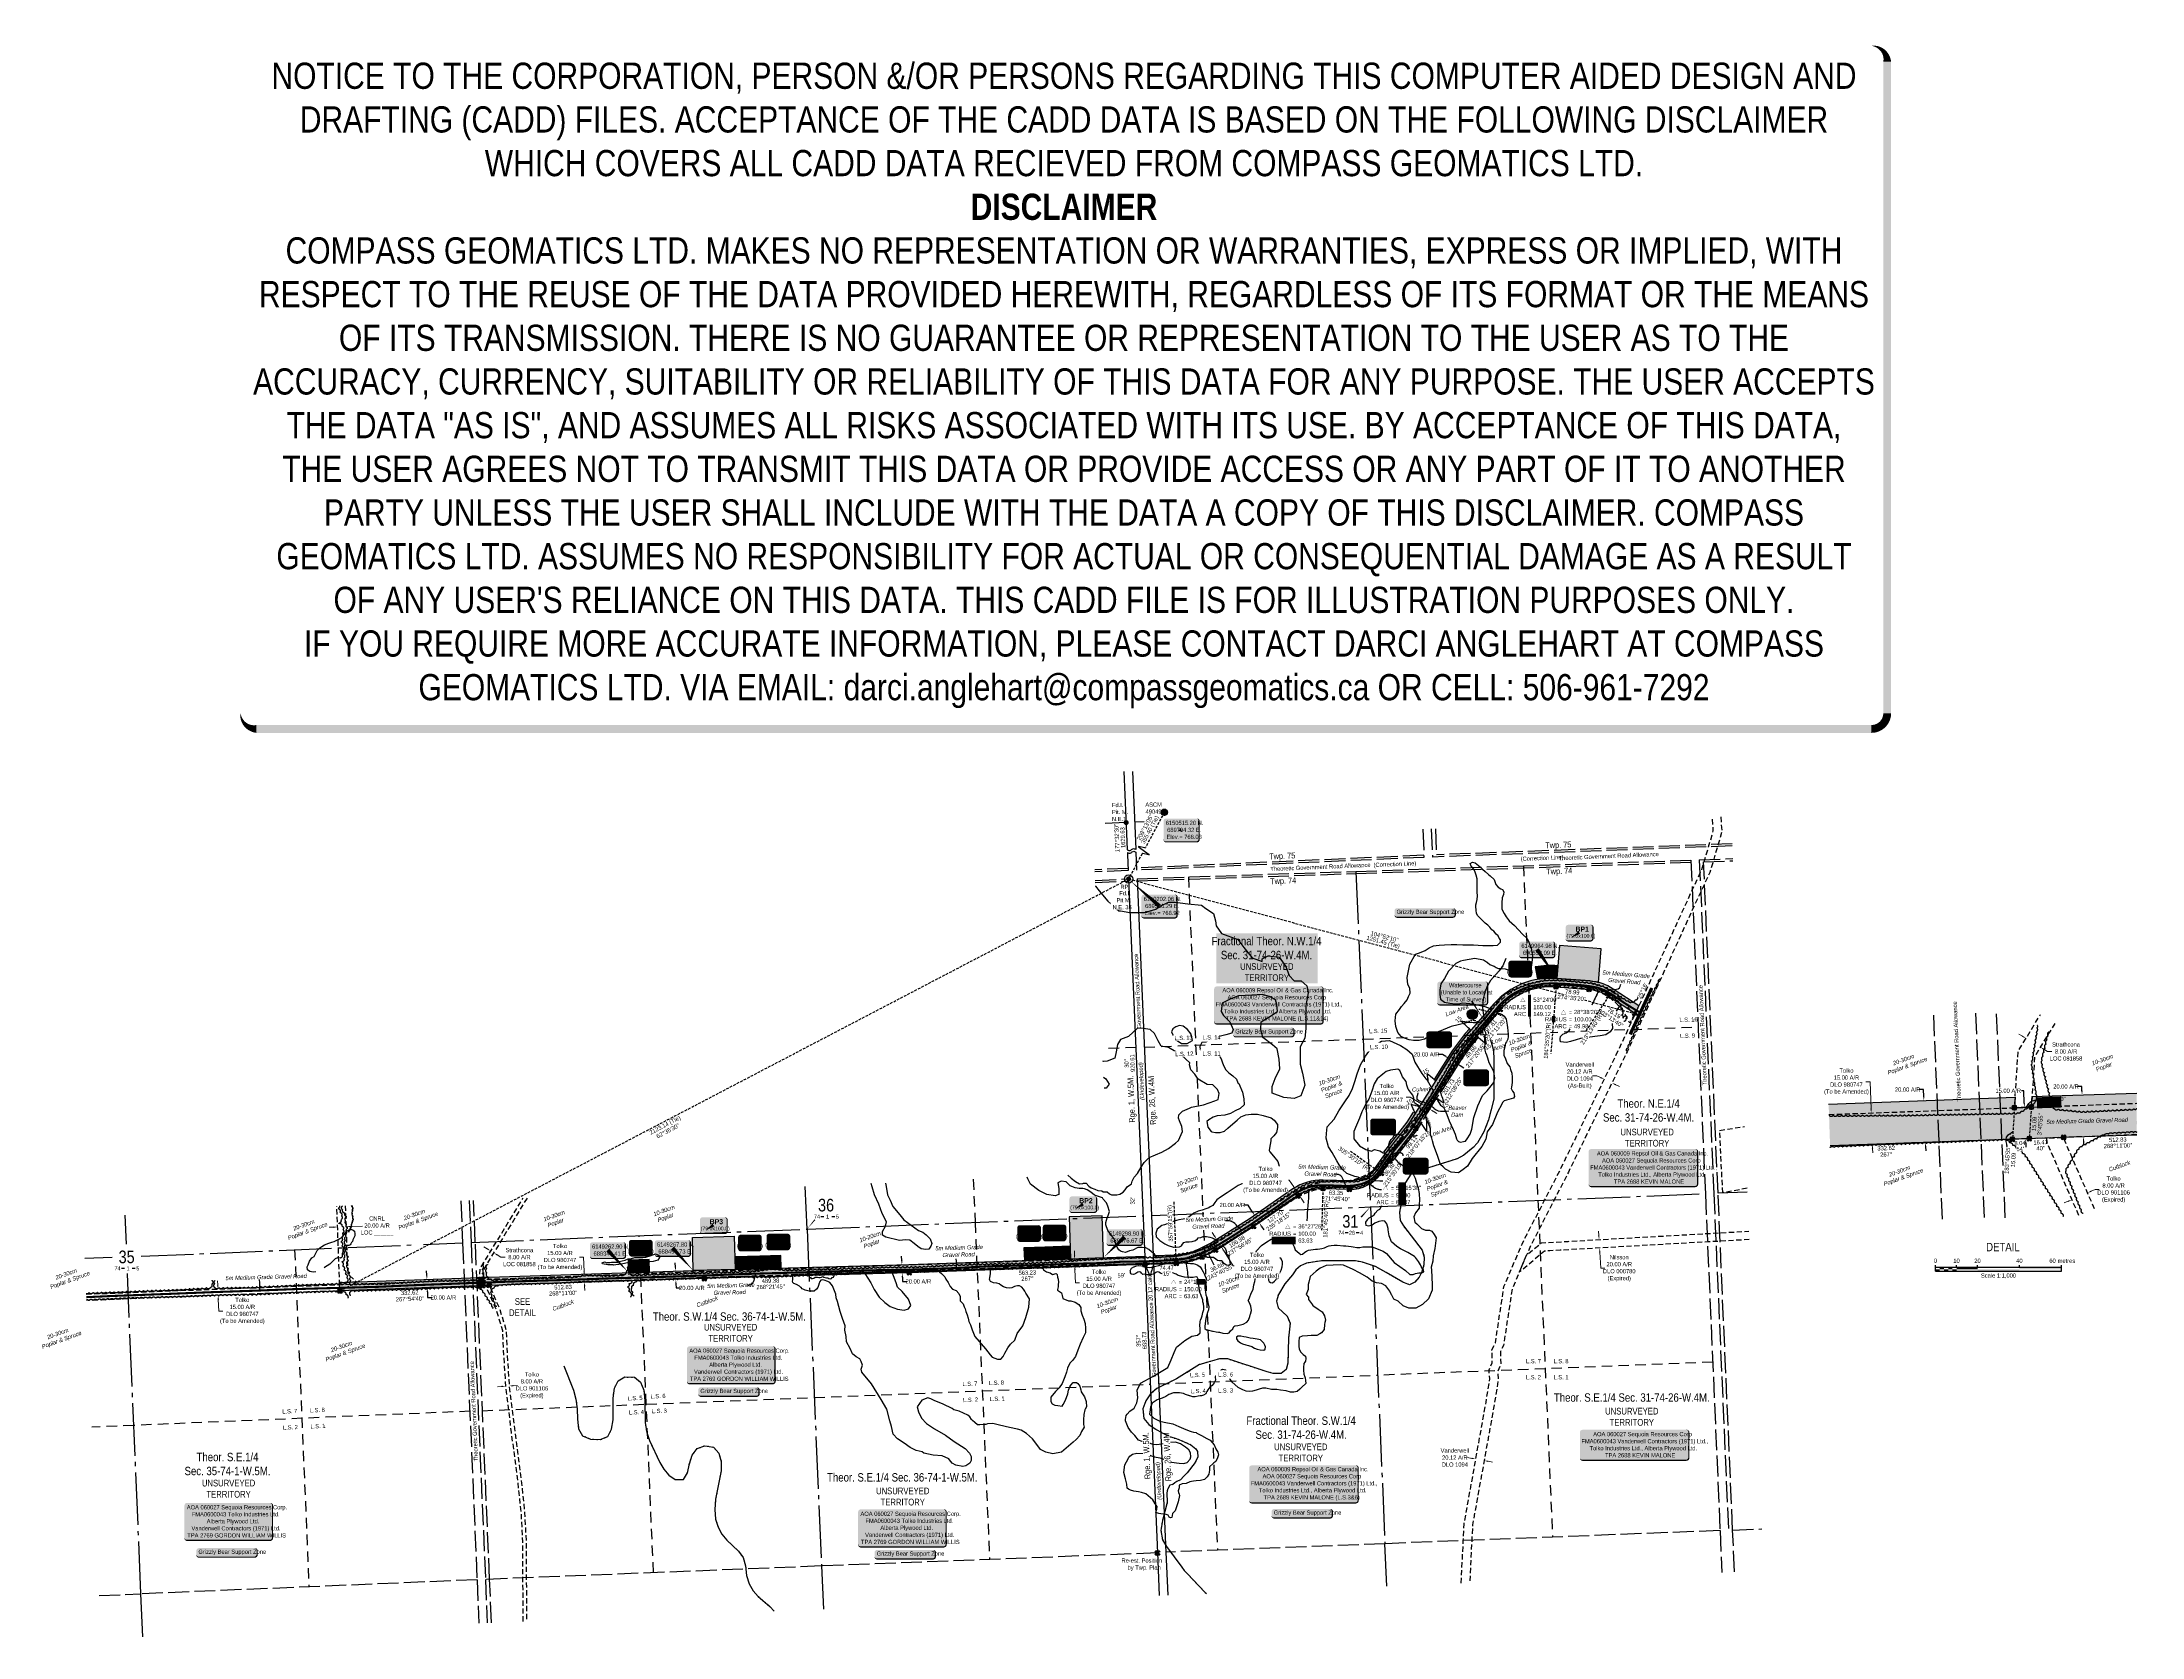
# Model space of a CAD drawing. Extents: x 686944 to 691954, y 6148394 to 6152199.
import ezdxf
from ezdxf.enums import TextEntityAlignment as Align

# ---------------------------------------------------------------- set-up
doc = ezdxf.new("R2010")
doc.units = 0
doc.header["$LTSCALE"] = 5
doc.header["$PDSIZE"] = 0.5
for name, pattern in [('0', [1, 1, 0]), ('foc-ACCESSROAD', [3.75, 2.5, -1.25]), ('foc-LSD', [8, 5, -3]), ('foc-QUARTERLINE', [33, 25, -3, 2, -3]), ('foc-TIELINE', [1.875, 1.25, -0.625]), ('foc-TOPO', [1, 0.2, -0.8]), ('foc-TOPO-ephemeral', [6.25, 3.125, -0.625, 0.625, -0.625, 0.625, -0.625]), ('foc-TRAV', [1.875, 1.25, -0.625]), ('foc-UNSURVEYED', [12.5, 10, -2.5]), ('foc-WHEELTRACKS', [2, 0.4, -1.6])]:
    doc.linetypes.add(name, pattern=pattern)
doc.layers.get('Defpoints').update_dxf_attribs({"color": 9})
for name, color, linetype in [('10', 1, 'Continuous'), ('35', 37, 'Continuous'), ('9', 3, 'Continuous'), ('AS-ROADS', 254, 'Continuous'), ('AS-SURFACE IMPACT', 7, 'Continuous'), ('AS-UNDERLAY-H', 141, 'Continuous'), ('AS-WILDLIFE-BLOCK', 131, 'Continuous'), ('C-AR', 13, 'foc-ACCESSROAD'), ('C-SYMBOL', 7, 'Continuous'), ('D-TXT', 6, 'Continuous'), ('DETAIL-T', 7, 'Continuous'), ('F-AR', 190, 'foc-ACCESSROAD'), ('F-WS', 190, 'foc-ACCESSROAD'), ('L-BD', 7, 'Continuous'), ('L-MON', 1, 'Continuous'), ('L-ROAD-T', 7, 'Continuous'), ('L-SEC', 7, 'Continuous'), ('L-SECLBL', 7, 'Continuous'), ('L-SECQ', 8, 'foc-QUARTERLINE'), ('L-SECTION-LSD', 7, 'foc-LSD'), ('L-TIE', 7, 'foc-TIELINE'), ('L-UNS-T', 3, 'Continuous'), ('L-USEC', 7, 'foc-UNSURVEYED'), ('P-CROSSINGS', 250, 'Continuous'), ('P-PROPOSED', 10, 'Continuous'), ('P-PROPOSED-H', 21, 'Continuous'), ('P-TEMP-BLOCKS', 250, 'Continuous'), ('P-TEMP-H', 41, 'Continuous'), ('P-TEMP_WORKSPACE', 46, 'Continuous'), ('P-TRAV', 4, 'foc-TRAV'), ('P-TXT', 4, 'Continuous'), ('Quarters', 8, 'Continuous'), ('T-BUSH', 110, '0'), ('T-BUSH-T', 110, 'Continuous'), ('T-DRAW', 143, 'foc-TOPO-ephemeral'), ('T-GENERAL', 48, 'foc-TOPO'), ('T-LOW-AREA', 48, 'foc-TOPO'), ('T-WATER-P3', 160, 'foc-WHEELTRACKS'), ('T-WATER-T', 170, 'Continuous'), ('WETLAND', 143, 'Continuous')]:
    doc.layers.add(name, color=color, linetype=linetype)
for name, color, linetype, lineweight in [('AS-GENERAL', 48, 'Continuous', 18), ('C-AR-T', 13, 'Continuous', 9), ('F-AR-T', 190, 'Continuous', 9), ('T-TEXT', 48, 'Continuous', 18), ('T-TIE-T', 201, 'Continuous', 18)]:
    doc.layers.add(name, color=color, linetype=linetype, lineweight=lineweight)
doc.layers.add('DISCLAIMER', color=7, linetype='Continuous', plot=False)
doc.styles.add('100L', font='', dxfattribs={"height": 11})
doc.styles.add('175L', font='', dxfattribs={"height": 20})
doc.styles.add('80', font='', dxfattribs={"height": 10})
doc.styles.add('80CG', font='', dxfattribs={"height": 10})
doc.styles.add('80L', font='', dxfattribs={"height": 10})
doc.styles.add('80LS', font='', dxfattribs={"height": 10})
doc.styles.add('BOLD', font='')
doc.styles.add('Crossing', font='', dxfattribs={"height": 10})
doc.styles.add('foc-LtypeFont', font='', dxfattribs={"height": 7.35})
doc.styles.add('SIMPLEX', font='')
doc.styles.get('100L').set_extended_font_data('Arial Narrow')
doc.styles.get('175L').set_extended_font_data('Arial Narrow')
doc.styles.get('80').set_extended_font_data('Arial Narrow')
doc.styles.get('80CG').set_extended_font_data('Arial Narrow')
doc.styles.get('80L').set_extended_font_data('Arial Narrow')
doc.styles.get('80LS').set_extended_font_data('Arial Narrow', italic=True)
doc.styles.get('BOLD').set_extended_font_data('Arial Narrow', bold=True)
doc.styles.get('Crossing').set_extended_font_data('Arial Narrow')
doc.styles.get('foc-LtypeFont').set_extended_font_data('Arial Narrow')
doc.styles.get('SIMPLEX').set_extended_font_data('Arial Narrow')
doc.linetypes.add('foc-TOPO-flowdirection-NOLINE', pattern='A,0,[">",foc-LtypeFont,S=0.3,R=0,X=0,Y=-0.945],-20,[">",foc-LtypeFont,S=0.3,R=0,X=0,Y=-0.945],0', length=20)
doc.dimstyles.new('Compass 5 000', dxfattribs={"dimscale": 5, "dimtxt": 9, "dimasz": 2, "dimexe": 0.2, "dimexo": 0.0625, "dimgap": 0.5, "dimtad": 0, "dimtih": 1, "dimtoh": 1, "dimzin": 0, "dimdsep": 46, "dimtxsty": '80CG', "dimcen": 0.1, "dimse1": 1, "dimse2": 1, "dimclrd": 256, "dimclrt": 256, "dimaunit": 1, "dimadec": 4, "dimazin": 0, "dimtfac": 0.06, "dimtofl": 0, "dimtmove": 0, "dimatfit": 1, "dimfxl": 0.2, "dimtolj": 1, "dimtzin": 0, "dimlwd": -1, "dimarcsym": 0})

# ---------------------------------------------------------------- blocks, each defined once
blk = doc.blocks.new('L-SECLBL')
at = {"layer": '9', "color": 7}
for p, q in [((-5.1, -27.8), (-12.3, -27.8)), ((20.7, -27.8), (13.5, -27.8))]:
    blk.add_line(p, q, dxfattribs=at)
at = {"layer": '10', "color": 2, "style": 'SIMPLEX'}
blk.add_attdef('SEC', text='', height=30, dxfattribs=at).set_placement((0, 0), align=Align.MIDDLE)
at = {"layer": '10', "color": 5, "style": '80L'}
blk.add_attdef('TWP', text='', height=9.5, dxfattribs=at).set_placement((-14.4, -27.4), align=Align.MIDDLE_RIGHT)
blk.add_attdef('RGE', text='', height=9.5, dxfattribs=at).set_placement((3.6, -27.4), align=Align.MIDDLE_CENTER)
blk.add_attdef('MER', text='', height=9.5, dxfattribs=at).set_placement((23.2, -27.4), align=Align.MIDDLE_LEFT)
blk = doc.blocks.new('*U43')
h = blk.add_hatch(color=255)
edge = h.paths.add_edge_path()
edge.add_line((-124, -45.5), (124, -45.5))
edge.add_arc((124, -39.5), 6, 270, 360)
edge.add_line((130, -39.5), (130, 38))
edge.add_arc((124, 38), 6, 0, 90)
edge.add_line((124, 44), (-124, 44))
edge.add_arc((-124, 38), 6, 90, 180)
edge.add_line((-130, 38), (-130, -39.5))
edge.add_arc((-124, -39.5), 6, 180, 270)
at = {"color": 44, "flags": 128}
blk.add_lwpolyline([(-124, -45.5, 3, 3, 0), (124, -45.5, 3, 3, 0.414214), (130, -39.5, 3, 3, 0), (130, 38, 3, 0, 0.414214), (124, 44, 0, 0, 0), (-124, 44, 0, 0, 0.414214), (-130, 38, 0, 0, 0), (-130, -39.5, 0, 3, 0.414214)], format="xyseb", close=True, dxfattribs=at)
at = {"color": 44, "style": '80'}
blk.add_attdef('ENTER_TEXT_001', (-36, -5), '', height=10, dxfattribs=at)
blk = doc.blocks.new('*U44')
h = blk.add_hatch(color=255)
edge = h.paths.add_edge_path()
edge.add_line((-124, -45.5), (124, -45.5))
edge.add_arc((124, -39.5), 6, 270, 360)
edge.add_line((130, -39.5), (130, 38))
edge.add_arc((124, 38), 6, 0, 90)
edge.add_line((124, 44), (-124, 44))
edge.add_arc((-124, 38), 6, 90, 180)
edge.add_line((-130, 38), (-130, -39.5))
edge.add_arc((-124, -39.5), 6, 180, 270)
at = {"color": 44, "flags": 128}
blk.add_lwpolyline([(-124, -45.5, 3, 3, 0), (124, -45.5, 3, 3, 0.414214), (130, -39.5, 3, 3, 0), (130, 38, 3, 0, 0.414214), (124, 44, 0, 0, 0), (-124, 44, 0, 0, 0.414214), (-130, 38, 0, 0, 0), (-130, -39.5, 0, 3, 0.414214)], format="xyseb", close=True, dxfattribs=at)
at = {"color": 44, "style": '80'}
blk.add_attdef('ENTER_TEXT_001', (-36, -5), '', height=10, dxfattribs=at)
blk = doc.blocks.new('*U41')
h = blk.add_hatch(color=255)
edge = h.paths.add_edge_path()
edge.add_line((-124, -45.5), (124, -45.5))
edge.add_arc((124, -39.5), 6, 270, 360)
edge.add_line((130, -39.5), (130, 38))
edge.add_arc((124, 38), 6, 0, 90)
edge.add_line((124, 44), (-124, 44))
edge.add_arc((-124, 38), 6, 90, 180)
edge.add_line((-130, 38), (-130, -39.5))
edge.add_arc((-124, -39.5), 6, 180, 270)
at = {"color": 44, "flags": 128}
blk.add_lwpolyline([(-124, -45.5, 3, 3, 0), (124, -45.5, 3, 3, 0.414214), (130, -39.5, 3, 3, 0), (130, 38, 3, 0, 0.414214), (124, 44, 0, 0, 0), (-124, 44, 0, 0, 0.414214), (-130, 38, 0, 0, 0), (-130, -39.5, 0, 3, 0.414214)], format="xyseb", close=True, dxfattribs=at)
at = {"color": 44, "style": '80'}
blk.add_attdef('ENTER_TEXT_001', (-36, -5), '', height=10, dxfattribs=at)
blk = doc.blocks.new('*U42')
h = blk.add_hatch(color=255)
edge = h.paths.add_edge_path()
edge.add_line((-124, -37), (124, -37))
edge.add_arc((124, -31), 6, 270, 360)
edge.add_line((130, -31), (130, 29.5))
edge.add_arc((124, 29.5), 6, 0, 90)
edge.add_line((124, 35.5), (-124, 35.5))
edge.add_arc((-124, 29.5), 6, 90, 180)
edge.add_line((-130, 29.5), (-130, -31))
edge.add_arc((-124, -31), 6, 180, 270)
at = {"color": 44, "flags": 128}
blk.add_lwpolyline([(-124, -37, 3, 3, 0), (124, -37, 3, 3, 0.414214), (130, -31, 3, 3, 0), (130, 29.5, 3, 0, 0.414214), (124, 35.5, 0, 0, 0), (-124, 35.5, 0, 0, 0.414214), (-130, 29.5, 0, 0, 0), (-130, -31, 0, 3, 0.414214)], format="xyseb", close=True, dxfattribs=at)
at = {"color": 44, "style": '80'}
blk.add_attdef('ENTER_TEXT_001', (-36, -5), '', height=10, dxfattribs=at)
blk = doc.blocks.new('*U40')
h = blk.add_hatch(color=255)
edge = h.paths.add_edge_path()
edge.add_line((-99, -45.5), (99, -45.5))
edge.add_arc((99, -39.5), 6, 270, 360)
edge.add_line((105, -39.5), (105, 38))
edge.add_arc((99, 38), 6, 0, 90)
edge.add_line((99, 44), (-99, 44))
edge.add_arc((-99, 38), 6, 90, 180)
edge.add_line((-105, 38), (-105, -39.5))
edge.add_arc((-99, -39.5), 6, 180, 270)
at = {"color": 44, "flags": 128}
blk.add_lwpolyline([(-99, -45.5, 3, 3, 0), (99, -45.5, 3, 3, 0.414214), (105, -39.5, 3, 3, 0), (105, 38, 3, 0, 0.414214), (99, 44, 0, 0, 0), (-99, 44, 0, 0, 0.414214), (-105, 38, 0, 0, 0), (-105, -39.5, 0, 3, 0.414214)], format="xyseb", close=True, dxfattribs=at)
at = {"color": 44, "style": '80'}
blk.add_attdef('ENTER_TEXT_001', (-36, -5), '', height=10, dxfattribs=at)
blk = doc.blocks.new('*U45')
h = blk.add_hatch(color=255)
edge = h.paths.add_edge_path()
edge.add_line((-99, -45.5), (99, -45.5))
edge.add_arc((99, -39.5), 6, 270, 360)
edge.add_line((105, -39.5), (105, 38))
edge.add_arc((99, 38), 6, 0, 90)
edge.add_line((99, 44), (-99, 44))
edge.add_arc((-99, 38), 6, 90, 180)
edge.add_line((-105, 38), (-105, -39.5))
edge.add_arc((-99, -39.5), 6, 180, 270)
at = {"color": 44, "flags": 128}
blk.add_lwpolyline([(-99, -45.5, 3, 3, 0), (99, -45.5, 3, 3, 0.414214), (105, -39.5, 3, 3, 0), (105, 38, 3, 0, 0.414214), (99, 44, 0, 0, 0), (-99, 44, 0, 0, 0.414214), (-105, 38, 0, 0, 0), (-105, -39.5, 0, 3, 0.414214)], format="xyseb", close=True, dxfattribs=at)
at = {"color": 44, "style": '80'}
blk.add_attdef('ENTER_TEXT_001', (-36, -5), '', height=10, dxfattribs=at)
blk = doc.blocks.new('*U46')
h = blk.add_hatch(color=255)
edge = h.paths.add_edge_path()
edge.add_line((-99, -45.5), (99, -45.5))
edge.add_arc((99, -39.5), 6, 270, 360)
edge.add_line((105, -39.5), (105, 38))
edge.add_arc((99, 38), 6, 0, 90)
edge.add_line((99, 44), (-99, 44))
edge.add_arc((-99, 38), 6, 90, 180)
edge.add_line((-105, 38), (-105, -39.5))
edge.add_arc((-99, -39.5), 6, 180, 270)
at = {"color": 44, "flags": 128}
blk.add_lwpolyline([(-99, -45.5, 3, 3, 0), (99, -45.5, 3, 3, 0.414214), (105, -39.5, 3, 3, 0), (105, 38, 3, 0, 0.414214), (99, 44, 0, 0, 0), (-99, 44, 0, 0, 0.414214), (-105, 38, 0, 0, 0), (-105, -39.5, 0, 3, 0.414214)], format="xyseb", close=True, dxfattribs=at)
at = {"color": 44, "style": '80'}
blk.add_attdef('ENTER_TEXT_001', (-36, -5), '', height=10, dxfattribs=at)
blk = doc.blocks.new('*D47')
at = {"layer": 'C-AR-T', "transparency": 16777216}
for p, q in [((687638.9, 6149371.5), (687628.9, 6149371.1)), ((687678.9, 6149372.9), (687708.4, 6149374))]:
    blk.add_line(p, q, dxfattribs=at)
for points in [[(687638.9, 6149373.1), (687639, 6149369.8), (687648.9, 6149371.8)], [(687678.8, 6149374.6), (687679, 6149371.2), (687668.9, 6149372.5)]]:
    blk.add_solid(points, dxfattribs=at)
at = {"layer": 'Defpoints', "color": 0, "transparency": 16777216}
for p in [(687646.4, 6149442.1), (687666.3, 6149442.8), (687648.9, 6149371.8)]:
    blk.add_point(p, dxfattribs=at)
at = {"layer": 'C-AR-T', "transparency": 16777216, "insert": (687743, 6149374), "char_height": 10, "attachment_point": 5, "style": '80CG'}
blk.add_mtext('\\A1;CNRL\\P20.00 A/R\\PLOC ______', dxfattribs=at)
blk = doc.blocks.new('*D48')
at = {"layer": 'Defpoints', "color": 0, "transparency": 16777216}
blk.add_point((689935.9, 6149459), dxfattribs=at)
at = {"layer": 'F-AR-T', "transparency": 16777216}
for p, q in [((689919.5, 6149483.9), (689909.5, 6149483.9)), ((689930.4, 6149467.3), (689919.5, 6149483.9)), ((689949.7, 6149438.1), (689955.2, 6149429.8))]:
    blk.add_line(p, q, dxfattribs=at)
for points in [[(689931.8, 6149468.3), (689929, 6149466.4), (689935.9, 6149459)], [(689951.1, 6149439), (689948.3, 6149437.2), (689944.2, 6149446.5)]]:
    blk.add_solid(points, dxfattribs=at)
at = {"layer": 'F-AR-T', "transparency": 16777216, "insert": (689863.1, 6149483.9), "char_height": 10, "attachment_point": 5, "style": '80CG', "bg_fill": 3, "box_fill_scale": 1.1, "bg_fill_color": 256, "bg_fill_true_color": 13158600, "bg_fill_transparency": 0}
blk.add_mtext('\\A1;Tolko\\P15.00 A/R\\PDLO 980747\\P(To be Amended)', dxfattribs=at)
at = {"layer": 'Defpoints', "color": 0, "transparency": 16777216}
for p in [(689909.7, 6149441.7), (689918, 6149429.2)]:
    blk.add_point(p, dxfattribs=at)
blk = doc.blocks.new('*D49')
at = {"layer": 'Defpoints', "color": 0, "transparency": 16777216}
for p in [(690670.5, 6149722.1), (690671.4, 6149724.2), (690688.6, 6149713.5)]:
    blk.add_point(p, dxfattribs=at)
at = {"layer": 'F-AR-T', "transparency": 16777216}
for p, q in [((690653.4, 6149732.8), (690643.4, 6149732.8)), ((690662.4, 6149728.5), (690653.4, 6149732.8)), ((690698.6, 6149711.2), (690707.6, 6149706.9))]:
    blk.add_line(p, q, dxfattribs=at)
for points in [[(690663.1, 6149730), (690661.7, 6149726.9), (690671.4, 6149724.2)], [(690699.3, 6149712.7), (690697.9, 6149709.7), (690689.6, 6149715.5)]]:
    blk.add_solid(points, dxfattribs=at)
at = {"layer": 'F-AR-T', "transparency": 16777216, "insert": (690613, 6149732.8), "char_height": 10, "attachment_point": 5, "style": '80CG'}
blk.add_mtext('\\A1;Vanderwell\\P20.12 A/R\\PDLO 1094\\P(As-Built)', dxfattribs=at)
blk = doc.blocks.new('*D50')
at = {"layer": 'Defpoints', "color": 0, "transparency": 16777216}
for p in [(690364.1, 6148813.7), (690364.9, 6148818.2), (690383.9, 6148810.2)]:
    blk.add_point(p, dxfattribs=at)
at = {"layer": 'F-AR-T', "transparency": 16777216}
for p, q in [((690355, 6148820), (690345.2, 6148821.8)), ((690394.5, 6148812.9), (690404.4, 6148811.1))]:
    blk.add_line(p, q, dxfattribs=at)
for points in [[(690355.3, 6148821.6), (690354.7, 6148818.3), (690364.9, 6148818.2)], [(690394.8, 6148814.5), (690394.2, 6148811.2), (690384.7, 6148814.6)]]:
    blk.add_solid(points, dxfattribs=at)
at = {"layer": 'F-AR-T', "transparency": 16777216, "insert": (690314.8, 6148821.8), "char_height": 10, "attachment_point": 5, "style": '80CG'}
blk.add_mtext('\\A1;Vanderwell\\P20.12 A/R\\PDLO 1094', dxfattribs=at)
blk = doc.blocks.new('*D51')
at = {"layer": 'Defpoints', "color": 0, "transparency": 16777216}
for p in [(690682, 6149343), (690660.1, 6149321.7), (690683.1, 6149323)]:
    blk.add_point(p, dxfattribs=at)
at = {"layer": 'F-AR-T', "transparency": 16777216}
for p, q in [((690658.4, 6149351.7), (690657.8, 6149361.7)), ((690660.6, 6149311.7), (690662.8, 6149273.3)), ((690662.8, 6149273.3), (690672.8, 6149273.3))]:
    blk.add_line(p, q, dxfattribs=at)
for points in [[(690660, 6149351.8), (690656.7, 6149351.6), (690658.9, 6149341.7)], [(690662.3, 6149311.8), (690659, 6149311.6), (690660.1, 6149321.7)]]:
    blk.add_solid(points, dxfattribs=at)
at = {"layer": 'F-AR-T', "transparency": 16777216, "insert": (690707.1, 6149273.3), "char_height": 10, "attachment_point": 5, "style": '80CG'}
blk.add_mtext('\\A1;Nilsson\\P20.00 A/R\\PDLO 000780\\P(Expired)', dxfattribs=at)
blk = doc.blocks.new('*D52')
at = {"layer": 'Defpoints', "color": 0, "transparency": 16777216}
for p in [(689294.9, 6149291), (689295.4, 6149276), (689408.1, 6149279.7)]:
    blk.add_point(p, dxfattribs=at)
at = {"layer": 'F-AR-T', "transparency": 16777216}
for p, q in [((689407.2, 6149304.7), (689406.9, 6149314.7)), ((689408.4, 6149269.7), (689409.4, 6149238.5)), ((689409.4, 6149238.5), (689419.4, 6149238.5))]:
    blk.add_line(p, q, dxfattribs=at)
for points in [[(689408.9, 6149304.8), (689405.6, 6149304.6), (689407.6, 6149294.7)], [(689410.1, 6149269.8), (689406.7, 6149269.6), (689408.1, 6149279.7)]]:
    blk.add_solid(points, dxfattribs=at)
at = {"layer": 'F-AR-T', "transparency": 16777216, "insert": (689465.8, 6149238.5), "char_height": 10, "attachment_point": 5, "style": '80CG'}
blk.add_mtext('\\A1;Tolko\\P15.00 A/R\\PDLO 980747\\P(To be Amended)', dxfattribs=at)
blk = doc.blocks.new('*D53')
at = {"layer": 'Defpoints', "color": 0, "transparency": 16777216}
for p in [(688238, 6149240.6), (688252, 6149256.2), (688252.6, 6149241.2)]:
    blk.add_point(p, dxfattribs=at)
at = {"layer": 'F-AR-T', "transparency": 16777216}
for p, q in [((688235.8, 6149300), (688225.8, 6149300)), ((688237.1, 6149265.6), (688235.8, 6149300)), ((688238.4, 6149230.6), (688238.7, 6149220.6))]:
    blk.add_line(p, q, dxfattribs=at)
for points in [[(688238.8, 6149265.7), (688235.4, 6149265.6), (688237.5, 6149255.6)], [(688240, 6149230.7), (688236.7, 6149230.6), (688238, 6149240.6)]]:
    blk.add_solid(points, dxfattribs=at)
at = {"layer": 'F-AR-T', "transparency": 16777216, "insert": (688179.5, 6149300), "char_height": 10, "attachment_point": 5, "style": '80CG'}
blk.add_mtext('\\A1;Tolko\\P15.00 A/R\\PDLO 980747\\P(To be Amended)', dxfattribs=at)
blk = doc.blocks.new('fdia')
at = {"color": 255, "const_width": 1}
blk.add_lwpolyline([(-0.5, 0, 1), (0.5, 0, 1)], format="xyb", close=True, dxfattribs=at)
blk = doc.blocks.new('Fdiaa')
blk.add_blockref('fdia', (0, 0))
blk = doc.blocks.new('fdib')
at = {"color": 1, "const_width": 1.6}
blk.add_lwpolyline([(-0.4, 0, 1), (0.4, 0, 1)], format="xyb", close=True, dxfattribs=at)
at = {"color": 1}
blk.add_circle((0, 0), 0.8, dxfattribs=at)
blk = doc.blocks.new('Fdibb')
blk.add_blockref('fdib', (0, 0))
blk = doc.blocks.new('fdicc')
for name in ['Fdibb', 'Fdiaa']:
    blk.add_blockref(name, (0, 0))
blk = doc.blocks.new('FDI')
blk.add_blockref('fdicc', (0, 0))
blk = doc.blocks.new('*D55')
at = {"layer": 'Defpoints', "color": 0, "transparency": 16777216}
for p in [(690251.2, 6149676.1), (690254.6, 6149653.2), (690263.9, 6149668.2)]:
    blk.add_point(p, dxfattribs=at)
at = {"layer": 'F-AR-T', "transparency": 16777216}
for p, q in [((690208.5, 6149681.8), (690198.5, 6149681.8)), ((690233.3, 6149666.4), (690208.5, 6149681.8)), ((690263.1, 6149647.9), (690271.6, 6149642.6))]:
    blk.add_line(p, q, dxfattribs=at)
for points in [[(690234.2, 6149667.8), (690232.5, 6149665), (690241.8, 6149661.1)], [(690264, 6149649.3), (690262.2, 6149646.5), (690254.6, 6149653.2)]]:
    blk.add_solid(points, dxfattribs=at)
at = {"layer": 'F-AR-T', "transparency": 16777216, "insert": (690152.1, 6149681.8), "char_height": 10, "attachment_point": 5, "style": '80CG'}
blk.add_mtext('\\A1;Tolko\\P15.00 A/R\\PDLO 980747\\P(To be Amended)', dxfattribs=at)
blk = doc.blocks.new('*D56')
at = {"layer": 'Defpoints', "color": 0, "transparency": 16777216}
for p in [(688010.9, 6149308.5), (688017.8, 6149304.3), (688021.4, 6149310.3)]:
    blk.add_point(p, dxfattribs=at)
at = {"layer": 'F-AR-T', "transparency": 16777216}
for p, q in [((688006.1, 6149319.7), (687997.5, 6149324.9)), ((688030, 6149305.1), (688038.5, 6149299.9)), ((688038.5, 6149299.9), (688048.5, 6149299.9))]:
    blk.add_line(p, q, dxfattribs=at)
for points in [[(688006.9, 6149321.1), (688005.2, 6149318.3), (688014.6, 6149314.5)], [(688030.9, 6149306.6), (688029.1, 6149303.7), (688021.4, 6149310.3)]]:
    blk.add_solid(points, dxfattribs=at)
at = {"layer": 'F-AR-T', "transparency": 16777216, "insert": (688082.8, 6149299.9), "char_height": 10, "attachment_point": 5, "style": '80CG'}
blk.add_mtext('\\A1;Strathcona\\P8.00 A/R\\PLOC 081858', dxfattribs=at)
blk = doc.blocks.new('TEMP')
h = blk.add_hatch(color=255)
h.dxf.hatch_style = 1
h.paths.add_polyline_path([(0, 0.3), (-0.7, 1.2), (-0.7, 0.7), (-1.2, 0.7), (-0.3, 0), (-1.2, -0.7), (-0.7, -0.7), (-0.7, -1.2), (0, -0.3), (0.7, -1.2), (0.7, -0.7), (1.2, -0.7), (0.3, 0), (1.2, 0.7), (0.7, 0.7), (0.7, 1.2)])
h.paths.add_polyline_path([(0.6, 0.8), (0.6, 0.6), (0.8, 0.6), (0.1, 0), (0.8, -0.6), (0.6, -0.6), (0.6, -0.8), (0, -0.1), (-0.6, -0.8), (-0.6, -0.6), (-0.8, -0.6), (-0.1, 0), (-0.8, 0.6), (-0.6, 0.6), (-0.6, 0.8), (0, 0.1)], flags=16)
h = blk.add_hatch(color=1)
h.dxf.hatch_style = 1
h.paths.add_polyline_path([(0, 0.1), (-0.6, 0.8), (-0.6, 0.6), (-0.8, 0.6), (-0.1, 0), (-0.8, -0.6), (-0.6, -0.6), (-0.6, -0.8), (0, -0.1), (0.6, -0.8), (0.6, -0.6), (0.8, -0.6), (0.1, 0), (0.8, 0.6), (0.6, 0.6), (0.6, 0.8)])
at = {"color": 1}
for p, q in [((-0.1, 0), (0.1, 0)), ((0, 0.1), (0, -0.1))]:
    blk.add_line(p, q, dxfattribs=at)
at = {"color": 255, "flags": 128}
blk.add_lwpolyline([(-0.3, 0), (-1.2, 0.7), (-0.7, 0.7), (-0.7, 1.2), (0, 0.3), (0.7, 1.2), (0.7, 0.7), (1.2, 0.7), (0.3, 0), (1.2, -0.7), (0.7, -0.7), (0.7, -1.2), (0, -0.3), (-0.7, -1.2), (-0.7, -0.7), (-1.2, -0.7)], close=True, dxfattribs=at)
at = {"color": 1, "flags": 128}
blk.add_lwpolyline([(-0.1, 0), (-0.8, 0.6), (-0.6, 0.6), (-0.6, 0.8), (0, 0.1), (0.6, 0.8), (0.6, 0.6), (0.8, 0.6), (0.1, 0), (0.8, -0.6), (0.6, -0.6), (0.6, -0.8), (0, -0.1), (-0.6, -0.8), (-0.6, -0.6), (-0.8, -0.6)], close=True, dxfattribs=at)
blk = doc.blocks.new('*D61')
at = {"layer": 'Defpoints', "color": 0, "transparency": 16777216}
for p in [(690319, 6149762.2), (690271.5, 6149724.2), (690288.4, 6149713.6)]:
    blk.add_point(p, dxfattribs=at)
at = {"layer": 'P-TXT', "transparency": 16777216}
for p, q in [((690285.1, 6149783.5), (690275.1, 6149783.5)), ((690293.6, 6149778.2), (690285.1, 6149783.5)), ((690327.5, 6149756.9), (690335.9, 6149751.6))]:
    blk.add_line(p, q, dxfattribs=at)
for points in [[(690294.5, 6149779.6), (690292.7, 6149776.8), (690302.1, 6149772.9)], [(690328.3, 6149758.3), (690326.6, 6149755.5), (690319, 6149762.2)]]:
    blk.add_solid(points, dxfattribs=at)
at = {"layer": 'P-TXT', "transparency": 16777216, "insert": (690247.4, 6149783.5), "char_height": 10, "width": 254.456, "attachment_point": 5, "style": '80CG'}
blk.add_mtext('\\A1;20.00 A/R', dxfattribs=at)
blk = doc.blocks.new('*D62')
at = {"layer": 'Defpoints', "color": 0, "transparency": 16777216}
for p in [(688444.2, 6149266.1), (688444.8, 6149246.1), (688455.3, 6149266.5)]:
    blk.add_point(p, dxfattribs=at)
at = {"layer": 'P-TXT', "transparency": 16777216}
for p, q in [((688455, 6149276.4), (688454.7, 6149286.4)), ((688456.3, 6149236.5), (688456.6, 6149226.5)), ((688456.6, 6149226.5), (688466.6, 6149226.5))]:
    blk.add_line(p, q, dxfattribs=at)
for points in [[(688456.7, 6149276.5), (688453.3, 6149276.4), (688455.3, 6149266.5)], [(688457.9, 6149236.5), (688454.6, 6149236.4), (688456, 6149246.5)]]:
    blk.add_solid(points, dxfattribs=at)
at = {"layer": 'P-TXT', "transparency": 16777216, "insert": (688494.3, 6149226.5), "char_height": 10, "attachment_point": 5, "style": '80CG'}
blk.add_mtext('\\A1;20.00 A/R', dxfattribs=at)
blk = doc.blocks.new('*D63')
at = {"layer": 'Defpoints', "color": 0, "transparency": 16777216}
for p in [(691684.3, 6149832.7), (691711.8, 6149800.9), (691718.5, 6149811.8)]:
    blk.add_point(p, dxfattribs=at)
at = {"layer": 'F-AR-T', "transparency": 16777216}
for p, q in [((691669.1, 6149827), (691660.6, 6149832.2)), ((691720.4, 6149795.7), (691728.9, 6149790.5)), ((691728.9, 6149790.5), (691738.9, 6149790.5))]:
    blk.add_line(p, q, dxfattribs=at)
for points in [[(691670, 6149828.4), (691668.2, 6149825.5), (691677.6, 6149821.8)], [(691721.2, 6149797.1), (691719.5, 6149794.3), (691711.8, 6149800.9)]]:
    blk.add_solid(points, dxfattribs=at)
at = {"layer": 'F-AR-T', "transparency": 16777216, "insert": (691773.2, 6149790.5), "char_height": 10, "attachment_point": 5, "style": '80CG'}
blk.add_mtext('\\A1;Strathcona\\P8.00 A/R\\PLOC 081858', dxfattribs=at)
blk = doc.blocks.new('*D64')
at = {"layer": 'Defpoints', "color": 0, "transparency": 16777216}
for p in [(691779.4, 6149455.4), (691816.1, 6149471.4), (691824, 6149453.1)]:
    blk.add_point(p, dxfattribs=at)
at = {"layer": 'F-AR-T', "transparency": 16777216}
for p, q in [((691833.2, 6149457.1), (691842.4, 6149461.1)), ((691842.4, 6149461.1), (691852.4, 6149461.1)), ((691778.2, 6149433.1), (691769, 6149429.1))]:
    blk.add_line(p, q, dxfattribs=at)
for points in [[(691832.5, 6149458.7), (691833.9, 6149455.6), (691824, 6149453.1)], [(691777.5, 6149434.6), (691778.9, 6149431.6), (691787.4, 6149437.1)]]:
    blk.add_solid(points, dxfattribs=at)
at = {"layer": 'F-AR-T', "transparency": 16777216, "insert": (691886.7, 6149461.1), "char_height": 10, "attachment_point": 5, "style": '80CG'}
blk.add_mtext('\\A1;Tolko\\P8.00 A/R\\PDLO 901106\\P(Expired)', dxfattribs=at)
blk = doc.blocks.new('*D65')
at = {"layer": 'Defpoints', "color": 0, "transparency": 16777216}
for p in [(691308.3, 6149643.9), (691397.1, 6149647.1), (691399.9, 6149572.1)]:
    blk.add_point(p, dxfattribs=at)
at = {"layer": 'F-AR-T', "transparency": 16777216}
for p, q in [((691305.6, 6149718.5), (691295.6, 6149718.5)), ((691307.9, 6149653.8), (691305.6, 6149718.5)), ((691311.4, 6149558.8), (691311.8, 6149548.9))]:
    blk.add_line(p, q, dxfattribs=at)
for points in [[(691309.6, 6149653.9), (691306.3, 6149653.8), (691308.3, 6149643.9)], [(691313.1, 6149558.9), (691309.7, 6149558.8), (691311, 6149568.8)]]:
    blk.add_solid(points, dxfattribs=at)
at = {"layer": 'F-AR-T', "transparency": 16777216, "insert": (691249.2, 6149718.5), "char_height": 10, "attachment_point": 5, "style": '80CG'}
blk.add_mtext('\\A1;Tolko\\P15.00 A/R\\PDLO 980747\\P(To be Amended)', dxfattribs=at)
blk = doc.blocks.new('*D66')
at = {"layer": 'Defpoints', "color": 0, "transparency": 16777216}
for p in [(691434, 6149673.4), (691434.6, 6149673.4), (691438.3, 6149573.5)]:
    blk.add_point(p, dxfattribs=at)
at = {"layer": 'P-TXT', "transparency": 16777216}
for p, q in [((691433.1, 6149699.6), (691423.1, 6149699.6)), ((691433.7, 6149683.4), (691433.1, 6149699.6)), ((691438, 6149563.5), (691438.4, 6149553.5))]:
    blk.add_line(p, q, dxfattribs=at)
for points in [[(691435.3, 6149683.4), (691432, 6149683.3), (691434, 6149673.4)], [(691439.7, 6149563.5), (691436.4, 6149563.4), (691437.7, 6149573.5)]]:
    blk.add_solid(points, dxfattribs=at)
at = {"layer": 'P-TXT', "transparency": 16777216, "insert": (691395.3, 6149699.6), "char_height": 10, "attachment_point": 5, "style": '80CG'}
blk.add_mtext('\\A1;20.00 A/R', dxfattribs=at)
blk = doc.blocks.new('*D67')
at = {"layer": 'Defpoints', "color": 0, "transparency": 16777216}
for p in [(687760, 6149243.2), (687862.1, 6149246.9), (687760.7, 6149223.2)]:
    blk.add_point(p, dxfattribs=at)
at = {"layer": 'P-TXT', "transparency": 16777216}
for p, q in [((687861.7, 6149256.9), (687861.3, 6149266.9)), ((687863.2, 6149217), (687863.6, 6149203.7)), ((687863.6, 6149203.7), (687873.6, 6149203.7))]:
    blk.add_line(p, q, dxfattribs=at)
for points in [[(687863.4, 6149257), (687860, 6149256.9), (687862.1, 6149246.9)], [(687864.8, 6149217), (687861.5, 6149216.9), (687862.8, 6149226.9)]]:
    blk.add_solid(points, dxfattribs=at)
at = {"layer": 'P-TXT', "transparency": 16777216, "insert": (687901.4, 6149203.7), "char_height": 10, "attachment_point": 5, "style": '80CG'}
blk.add_mtext('\\A1;20.00 A/R', dxfattribs=at)
blk = doc.blocks.new('*D68')
at = {"layer": 'Defpoints', "color": 0, "transparency": 16777216}
for p in [(689812.4, 6149382.9), (689823, 6149366), (689848.3, 6149381.8)]:
    blk.add_point(p, dxfattribs=at)
at = {"layer": 'P-TXT', "transparency": 16777216}
for p, q in [((689821.6, 6149424.3), (689811.6, 6149424.3)), ((689832.3, 6149407.2), (689821.6, 6149424.3)), ((689853.6, 6149373.3), (689858.9, 6149364.8))]:
    blk.add_line(p, q, dxfattribs=at)
for points in [[(689833.7, 6149408.1), (689830.9, 6149406.3), (689837.6, 6149398.7)], [(689855, 6149374.2), (689852.1, 6149372.4), (689848.3, 6149381.8)]]:
    blk.add_solid(points, dxfattribs=at)
at = {"layer": 'P-TXT', "transparency": 16777216, "insert": (689783.9, 6149424.3), "char_height": 10, "attachment_point": 5, "style": '80CG'}
blk.add_mtext('\\A1;20.00 A/R', dxfattribs=at)
blk = doc.blocks.new('*D69')
at = {"layer": 'Defpoints', "color": 0, "transparency": 16777216}
for p in [(689754.7, 6149346.8), (689757.4, 6149324.9), (689765.4, 6149329.9)]:
    blk.add_point(p, dxfattribs=at)
at = {"layer": 'F-AR-T', "transparency": 16777216}
for p, q in [((689741.4, 6149350.3), (689736.1, 6149358.8)), ((689762.7, 6149316.4), (689786.2, 6149278.9)), ((689786.2, 6149278.9), (689796.2, 6149278.9))]:
    blk.add_line(p, q, dxfattribs=at)
for points in [[(689742.8, 6149351.2), (689740, 6149349.4), (689746.7, 6149341.8)], [(689764.1, 6149317.3), (689761.3, 6149315.5), (689757.4, 6149324.9)]]:
    blk.add_solid(points, dxfattribs=at)
at = {"layer": 'F-AR-T', "transparency": 16777216, "insert": (689842.6, 6149278.9), "char_height": 10, "attachment_point": 5, "style": '80CG', "bg_fill": 3, "box_fill_scale": 1.1, "bg_fill_color": 256, "bg_fill_true_color": 13158600, "bg_fill_transparency": 0}
blk.add_mtext('\\A1;Tolko\\P15.00 A/R\\PDLO 980747\\P(To be Amended)', dxfattribs=at)
blk = doc.blocks.new('*U70')
at = {"layer": '35', "color": 3}
blk.add_circle((0, 0), 10, dxfattribs=at)
at = {"layer": '35', "color": 3, "style": '80'}
blk.add_attdef('RP_001', (-19.3, -23.8), '', height=10, dxfattribs=at)
blk = doc.blocks.new('curve')
at = {"const_width": 0.1}
blk.add_lwpolyline([(-5, 5.4), (-6.1, 3.5), (-3.9, 3.5)], close=True, dxfattribs=at)
at = {"style": '80'}
for s, p in [('RADIUS', (-3.5, 0)), ('ARC', (-3.5, -3.3))]:
    blk.add_text(s, height=2, dxfattribs=at).set_placement(p, align=Align.RIGHT)
for p in [(-2.4, 3.4), (-2.4, 0), (-2.4, -3.3)]:
    blk.add_text('=', height=1.8, dxfattribs=at).set_placement(p)
for tag, p in [('CURVE_RADIUS', (0, 0)), ('DELTA', (0, 3.5)), ('ARC_LENGTH', (0, -3.3))]:
    blk.add_attdef(tag, p, '', height=2, dxfattribs=at)
blk = doc.blocks.new('*U72')
h = blk.add_hatch(color=254)
edge = h.paths.add_edge_path()
edge.add_line((-36.5, -28.5), (36.5, -28.5))
edge.add_arc((36.5, -22.5), 6, 270, 360)
edge.add_line((42.5, -22.5), (42.5, 21))
edge.add_arc((36.5, 21), 6, 0, 90)
edge.add_line((36.5, 27), (-36.5, 27))
edge.add_arc((-36.5, 21), 6, 90, 180)
edge.add_line((-42.5, 21), (-42.5, -22.5))
edge.add_arc((-36.5, -22.5), 6, 180, 270)
at = {"color": 1, "flags": 128}
blk.add_lwpolyline([(-70.1, 60.9, 0, 10, 0), (0, 0, 5, 5, 0)], format="xyseb", dxfattribs=at)
blk.add_lwpolyline([(-36.5, -28.5, 3, 3, 0), (36.5, -28.5, 3, 3, 0.414214), (42.5, -22.5, 3, 3, 0), (42.5, 21, 3, 0, 0.414214), (36.5, 27, 0, 0, 0), (-36.5, 27, 0, 0, 0.414214), (-42.5, 21, 0, 0, 0), (-42.5, -22.5, 0, 3, 0.414214)], format="xyseb", close=True, dxfattribs=at)
at = {"color": 1, "style": '80'}
blk.add_attdef('ENTER_TEXT_001', (-36, -5), '', height=10, dxfattribs=at)
blk = doc.blocks.new('*D71')
at = {"layer": 'Defpoints', "color": 0, "transparency": 16777216}
for p in [(689474.9, 6149298.8), (688995.5, 6149282), (689475.6, 6149278.9)]:
    blk.add_point(p, dxfattribs=at)
at = {"layer": 'P-TXT', "transparency": 16777216}
for p, q in [((688995.2, 6149292), (688994.8, 6149302)), ((688996.6, 6149252), (688996.9, 6149242)), ((688996.9, 6149242), (689006.9, 6149242))]:
    blk.add_line(p, q, dxfattribs=at)
for points in [[(688996.9, 6149292.1), (688993.5, 6149291.9), (688995.5, 6149282)], [(688998.3, 6149252.1), (688994.9, 6149252), (688996.2, 6149262)]]:
    blk.add_solid(points, dxfattribs=at)
at = {"layer": 'P-TXT', "transparency": 16777216, "insert": (689034.7, 6149242), "char_height": 10, "attachment_point": 5, "style": '80CG'}
blk.add_mtext('\\A1;20.00 A/R', dxfattribs=at)
blk = doc.blocks.new('*U75')
h = blk.add_hatch(color=191)
edge = h.paths.add_edge_path()
edge.add_line((-21.5, -20), (21.5, -20))
edge.add_arc((21.5, -14), 6, 270, 360)
edge.add_line((27.5, -14), (27.5, 12.5))
edge.add_arc((21.5, 12.5), 6, 0, 90)
edge.add_line((21.5, 18.5), (-21.5, 18.5))
edge.add_arc((-21.5, 12.5), 6, 90, 180)
edge.add_line((-27.5, 12.5), (-27.5, -14))
edge.add_arc((-21.5, -14), 6, 180, 270)
at = {"color": 250, "flags": 128}
blk.add_lwpolyline([(-21.5, -20, 3, 3, 0), (21.5, -20, 3, 3, 0.414214), (27.5, -14, 3, 3, 0), (27.5, 12.5, 3, 0, 0.414214), (21.5, 18.5, 0, 0, 0), (-21.5, 18.5, 0, 0, 0.414214), (-27.5, 12.5, 0, 0, 0), (-27.5, -14, 0, 3, 0.414214)], format="xyseb", close=True, dxfattribs=at)
at = {"flags": 128}
blk.add_lwpolyline([(-19.1, -11.7, 0, 7.5, 0), (0, 0, 0, 0, 0)], format="xyseb", dxfattribs=at)
at = {"color": 250}
for tag, p, height, style in [('TEMP_AREA_W1_001', (-9.2, 2.2), 12, 'BOLD'), ('ENTER_TEXT_001', (-30.7, -12.5), 9, '80')]:
    blk.add_attdef(tag, p, '', height=height, dxfattribs=dict(at, style=style))
blk = doc.blocks.new('*U76')
h = blk.add_hatch(color=191)
edge = h.paths.add_edge_path()
edge.add_line((-26.5, -20), (26.5, -20))
edge.add_arc((26.5, -14), 6, 270, 360)
edge.add_line((32.5, -14), (32.5, 12.5))
edge.add_arc((26.5, 12.5), 6, 0, 90)
edge.add_line((26.5, 18.5), (-26.5, 18.5))
edge.add_arc((-26.5, 12.5), 6, 90, 180)
edge.add_line((-32.5, 12.5), (-32.5, -14))
edge.add_arc((-26.5, -14), 6, 180, 270)
at = {"color": 250, "flags": 128}
blk.add_lwpolyline([(-26.5, -20, 3, 3, 0), (26.5, -20, 3, 3, 0.414214), (32.5, -14, 3, 3, 0), (32.5, 12.5, 3, 0, 0.414214), (26.5, 18.5, 0, 0, 0), (-26.5, 18.5, 0, 0, 0.414214), (-32.5, 12.5, 0, 0, 0), (-32.5, -14, 0, 3, 0.414214)], format="xyseb", close=True, dxfattribs=at)
at = {"flags": 128}
blk.add_lwpolyline([(-19.1, -11.7, 0, 7.5, 0), (0, 0, 0, 0, 0)], format="xyseb", dxfattribs=at)
at = {"color": 250}
for tag, p, height, style in [('TEMP_AREA_W1_001', (-9.2, 2.2), 12, 'BOLD'), ('ENTER_TEXT_001', (-30.7, -12.5), 9, '80')]:
    blk.add_attdef(tag, p, '', height=height, dxfattribs=dict(at, style=style))
blk = doc.blocks.new('*U77')
h = blk.add_hatch(color=191)
edge = h.paths.add_edge_path()
edge.add_line((-24, -20), (24, -20))
edge.add_arc((24, -14), 6, 270, 360)
edge.add_line((30, -14), (30, 12.5))
edge.add_arc((24, 12.5), 6, 0, 90)
edge.add_line((24, 18.5), (-24, 18.5))
edge.add_arc((-24, 12.5), 6, 90, 180)
edge.add_line((-30, 12.5), (-30, -14))
edge.add_arc((-24, -14), 6, 180, 270)
at = {"color": 250, "flags": 128}
blk.add_lwpolyline([(-24, -20, 3, 3, 0), (24, -20, 3, 3, 0.414214), (30, -14, 3, 3, 0), (30, 12.5, 3, 0, 0.414214), (24, 18.5, 0, 0, 0), (-24, 18.5, 0, 0, 0.414214), (-30, 12.5, 0, 0, 0), (-30, -14, 0, 3, 0.414214)], format="xyseb", close=True, dxfattribs=at)
at = {"flags": 128}
blk.add_lwpolyline([(-19.1, -11.7, 0, 7.5, 0), (0, 0, 0, 0, 0)], format="xyseb", dxfattribs=at)
at = {"color": 250}
for tag, p, height, style in [('TEMP_AREA_W1_001', (-9.2, 2.2), 12, 'BOLD'), ('ENTER_TEXT_001', (-30.7, -12.5), 9, '80')]:
    blk.add_attdef(tag, p, '', height=height, dxfattribs=dict(at, style=style))
blk = doc.blocks.new('*U74')
h = blk.add_hatch(color=255)
edge = h.paths.add_edge_path()
edge.add_line((-54, -28.5), (54, -28.5))
edge.add_arc((54, -22.5), 6, 270, 360)
edge.add_line((60, -22.5), (60, 21))
edge.add_arc((54, 21), 6, 0, 90)
edge.add_line((54, 27), (-54, 27))
edge.add_arc((-54, 21), 6, 90, 180)
edge.add_line((-60, 21), (-60, -22.5))
edge.add_arc((-54, -22.5), 6, 180, 270)
at = {"color": 170, "flags": 128}
blk.add_lwpolyline([(-54, -28.5, 3, 3, 0), (54, -28.5, 3, 3, 0.414214), (60, -22.5, 3, 3, 0), (60, 21, 3, 0, 0.414214), (54, 27, 0, 0, 0), (-54, 27, 0, 0, 0.414214), (-60, 21, 0, 0, 0), (-60, -22.5, 0, 3, 0.414214)], format="xyseb", close=True, dxfattribs=at)
at = {"color": 170, "style": '80'}
blk.add_attdef('ENTER_TEXT_001', (-26.8, -4.9), '', height=10, dxfattribs=at)
blk = doc.blocks.new('TRIA')
blk.add_hatch(color=255).paths.add_polyline_path([(0, 1.5), (-1.5, -0.9), (1.4, -0.9)])
blk = doc.blocks.new('TRIAA')
blk.add_blockref('TRIA', (0, 0))
blk = doc.blocks.new('TRIB')
at = {"color": 1}
blk.add_lwpolyline([(-1.1, -0.7), (0, 1.1), (1, -0.7)], close=True, dxfattribs=at)
blk = doc.blocks.new('TRIBB')
blk.add_blockref('TRIB', (0, 0))
blk = doc.blocks.new('TRICC')
for name in ['TRIAA', 'TRIBB']:
    blk.add_blockref(name, (0, 0))
blk = doc.blocks.new('plspike')
blk.add_blockref('TRICC', (0, 0))
blk = doc.blocks.new('xing2')
h = blk.add_hatch(color=50)
h.dxf.hatch_style = 1
edge = h.paths.add_edge_path()
edge.add_ellipse((0, 0), major_axis=(-12.5, 0), ratio=0.816297, start_angle=0, end_angle=360)
h = blk.add_hatch(color=250)
h.dxf.hatch_style = 1
edge = h.paths.add_edge_path()
edge.add_ellipse((0, -2), major_axis=(-12.5, 0), ratio=0.816297, start_angle=0, end_angle=180)
edge.add_line((12.5, -2), (12.5, 0))
edge.add_ellipse((0, 0), major_axis=(-12.5, 0), ratio=0.816297, start_angle=0, end_angle=180, ccw=False)
edge.add_line((-12.5, 0), (-12.5, -2))
at = {"color": 250}
blk.add_ellipse((0, 0), major_axis=(-12.5, 0), ratio=0.816297, dxfattribs=at)
blk.add_ellipse((0, -2), major_axis=(-12.5, 0), ratio=0.816297, start_param=0, end_param=3.141593, dxfattribs=at)
at = {"color": 250, "style": 'Crossing'}
blk.add_attdef('CROSSING', text='', height=9, dxfattribs=at).set_placement((0.1, 0), align=Align.MIDDLE_CENTER)
at = {"color": 250, "style": 'Crossing', "flags": 1}
for tag, p in [('DESCRIPTION', (0.1, -25.8)), ('LOCATION', (0.1, -39.3)), ('DWG_REF', (0.1, -52.8)), ('OWNER', (0.1, -12.5))]:
    blk.add_attdef(tag, text='', height=9, dxfattribs=at).set_placement(p, align=Align.MIDDLE_CENTER)
blk = doc.blocks.new('*D78')
at = {"layer": 'Defpoints', "color": 0, "transparency": 16777216}
for p in [(691668, 6149657), (691673.9, 6149657.2), (691670.7, 6149582)]:
    blk.add_point(p, dxfattribs=at)
at = {"layer": 'P-TXT', "transparency": 16777216}
for p, q in [((691672.5, 6149696.8), (691662.5, 6149696.8)), ((691673.6, 6149667.2), (691672.5, 6149696.8)), ((691677, 6149572.2), (691677.4, 6149562.2))]:
    blk.add_line(p, q, dxfattribs=at)
for points in [[(691675.2, 6149667.2), (691671.9, 6149667.1), (691673.9, 6149657.2)], [(691678.7, 6149572.2), (691675.4, 6149572.1), (691676.7, 6149582.2)]]:
    blk.add_solid(points, dxfattribs=at)
at = {"layer": 'P-TXT', "transparency": 16777216, "insert": (691635.2, 6149696.8), "char_height": 10, "attachment_point": 5, "style": '80CG', "bg_fill": 3, "box_fill_scale": 1.1, "bg_fill_color": 256, "bg_fill_true_color": 13158600, "bg_fill_transparency": 0}
blk.add_mtext('\\A1;15.00 A/R', dxfattribs=at)
blk = doc.blocks.new('*D79')
at = {"layer": 'Defpoints', "color": 0, "transparency": 16777216}
for p in [(691811.4, 6149686.9), (691811.6, 6149686.9), (691814.8, 6149587)]:
    blk.add_point(p, dxfattribs=at)
at = {"layer": 'P-TXT', "transparency": 16777216}
for p, q in [((691810.8, 6149706.9), (691800.8, 6149706.9)), ((691811.1, 6149696.9), (691810.8, 6149706.9)), ((691814.9, 6149577), (691815.2, 6149567))]:
    blk.add_line(p, q, dxfattribs=at)
for points in [[(691812.8, 6149697), (691809.4, 6149696.9), (691811.4, 6149686.9)], [(691816.6, 6149577), (691813.2, 6149576.9), (691814.6, 6149587)]]:
    blk.add_solid(points, dxfattribs=at)
at = {"layer": 'P-TXT', "transparency": 16777216, "insert": (691773.1, 6149706.9), "char_height": 10, "attachment_point": 5, "style": '80CG'}
blk.add_mtext('\\A1;20.00 A/R', dxfattribs=at)
blk = doc.blocks.new('*U54')
h = blk.add_hatch(color=254)
edge = h.paths.add_edge_path()
edge.add_line((-36.5, -28.5), (36.5, -28.5))
edge.add_arc((36.5, -22.5), 6, 270, 360)
edge.add_line((42.5, -22.5), (42.5, 21))
edge.add_arc((36.5, 21), 6, 0, 90)
edge.add_line((36.5, 27), (-36.5, 27))
edge.add_arc((-36.5, 21), 6, 90, 180)
edge.add_line((-42.5, 21), (-42.5, -22.5))
edge.add_arc((-36.5, -22.5), 6, 180, 270)
at = {"color": 1, "flags": 128}
blk.add_lwpolyline([(-36.5, -28.5, 3, 3, 0), (36.5, -28.5, 3, 3, 0.414214), (42.5, -22.5, 3, 3, 0), (42.5, 21, 3, 0, 0.414214), (36.5, 27, 0, 0, 0), (-36.5, 27, 0, 0, 0.414214), (-42.5, 21, 0, 0, 0), (-42.5, -22.5, 0, 3, 0.414214)], format="xyseb", close=True, dxfattribs=at)
blk.add_lwpolyline([(-6.3, -2.4, 0, 10, 0), (0, 0, 5, 5, 0)], format="xyseb", dxfattribs=at)
at = {"color": 1, "style": '80'}
blk.add_attdef('ENTER_TEXT_001', (-36, -5), '', height=10, dxfattribs=at)
blk = doc.blocks.new('ascmfa')
at = {"color": 255, "linetype": 'Continuous', "const_width": 1.75}
blk.add_lwpolyline([(-0.875, 0, 1), (0.875, 0, 1)], format="xyb", close=True, dxfattribs=at)
blk = doc.blocks.new('Ascmfaa')
blk.add_blockref('ascmfa', (0, 0))
blk = doc.blocks.new('ascmfb')
at = {"color": 1, "linetype": 'Continuous'}
blk.add_circle((0, 0), 1.5, dxfattribs=at)
blk.add_solid([(0, 1.5), (-1.3, -0.8), (1.3, -0.8)], dxfattribs=at)
blk = doc.blocks.new('Ascmfbb')
at = {"linetype": 'Continuous'}
blk.add_blockref('ascmfb', (0, 0), dxfattribs=at)
blk = doc.blocks.new('ascmfcc')
at = {"linetype": 'Continuous'}
for name in ['Ascmfaa', 'Ascmfbb']:
    blk.add_blockref(name, (0, 0), dxfattribs=at)
blk = doc.blocks.new('ASCM')
at = {"linetype": 'Continuous'}
blk.add_blockref('ascmfcc', (0, 0), dxfattribs=at)
blk = doc.blocks.new('linebrk')
blk.add_lwpolyline([(0, 0.0017, -0.346152), (-0.0002, 0.0015), (-0.0031, 0.0006, 0.772575), (-0.0031, 0.0004), (0.0031, -0.0004, -0.772575), (0.0031, -0.0006), (0.0002, -0.0015, 0.346152), (0, -0.0017)], format="xyb")
blk = doc.blocks.new('*U85')
h = blk.add_hatch(color=254)
edge = h.paths.add_edge_path()
edge.add_line((-36.5, -20), (36.5, -20))
edge.add_arc((36.5, -14), 6, 270, 360)
edge.add_line((42.5, -14), (42.5, 12.5))
edge.add_arc((36.5, 12.5), 6, 0, 90)
edge.add_line((36.5, 18.5), (-36.5, 18.5))
edge.add_arc((-36.5, 12.5), 6, 90, 180)
edge.add_line((-42.5, 12.5), (-42.5, -14))
edge.add_arc((-36.5, -14), 6, 180, 270)
at = {"color": 1, "flags": 128}
blk.add_lwpolyline([(-36.5, -20, 3, 3, 0), (36.5, -20, 3, 3, 0.414214), (42.5, -14, 3, 3, 0), (42.5, 12.5, 3, 0, 0.414214), (36.5, 18.5, 0, 0, 0), (-36.5, 18.5, 0, 0, 0.414214), (-42.5, 12.5, 0, 0, 0), (-42.5, -14, 0, 3, 0.414214)], format="xyseb", close=True, dxfattribs=at)
blk.add_lwpolyline([(49.5, -53.9, 0, 10, 0), (0, 0, 5, 5, 0)], format="xyseb", dxfattribs=at)
at = {"color": 1, "style": '80'}
blk.add_attdef('ENTER_TEXT_001', (-36, -5), '', height=10, dxfattribs=at)
blk = doc.blocks.new('*U81')
h = blk.add_hatch(color=254)
edge = h.paths.add_edge_path()
edge.add_line((-36.5, -20), (36.5, -20))
edge.add_arc((36.5, -14), 6, 270, 360)
edge.add_line((42.5, -14), (42.5, 12.5))
edge.add_arc((36.5, 12.5), 6, 0, 90)
edge.add_line((36.5, 18.5), (-36.5, 18.5))
edge.add_arc((-36.5, 12.5), 6, 90, 180)
edge.add_line((-42.5, 12.5), (-42.5, -14))
edge.add_arc((-36.5, -14), 6, 180, 270)
at = {"color": 1, "flags": 128}
blk.add_lwpolyline([(-49.9, -49, 0, 10, 0), (0, 0, 5, 5, 0)], format="xyseb", dxfattribs=at)
blk.add_lwpolyline([(-36.5, -20, 3, 3, 0), (36.5, -20, 3, 3, 0.414214), (42.5, -14, 3, 3, 0), (42.5, 12.5, 3, 0, 0.414214), (36.5, 18.5, 0, 0, 0), (-36.5, 18.5, 0, 0, 0.414214), (-42.5, 12.5, 0, 0, 0), (-42.5, -14, 0, 3, 0.414214)], format="xyseb", close=True, dxfattribs=at)
at = {"color": 1, "style": '80'}
blk.add_attdef('ENTER_TEXT_001', (-36, -5), '', height=10, dxfattribs=at)
blk = doc.blocks.new('*U82')
h = blk.add_hatch(color=254)
edge = h.paths.add_edge_path()
edge.add_line((-36.5, -20), (36.5, -20))
edge.add_arc((36.5, -14), 6, 270, 360)
edge.add_line((42.5, -14), (42.5, 12.5))
edge.add_arc((36.5, 12.5), 6, 0, 90)
edge.add_line((36.5, 18.5), (-36.5, 18.5))
edge.add_arc((-36.5, 12.5), 6, 90, 180)
edge.add_line((-42.5, 12.5), (-42.5, -14))
edge.add_arc((-36.5, -14), 6, 180, 270)
at = {"color": 1, "flags": 128}
blk.add_lwpolyline([(-36.5, -20, 3, 3, 0), (36.5, -20, 3, 3, 0.414214), (42.5, -14, 3, 3, 0), (42.5, 12.5, 3, 0, 0.414214), (36.5, 18.5, 0, 0, 0), (-36.5, 18.5, 0, 0, 0.414214), (-42.5, 12.5, 0, 0, 0), (-42.5, -14, 0, 3, 0.414214)], format="xyseb", close=True, dxfattribs=at)
blk.add_lwpolyline([(47.3, -69.2, 0, 10, 0), (0, 0, 5, 5, 0)], format="xyseb", dxfattribs=at)
at = {"color": 1, "style": '80'}
blk.add_attdef('ENTER_TEXT_001', (-36, -5), '', height=10, dxfattribs=at)
blk = doc.blocks.new('*D83')
at = {"layer": 'Defpoints', "color": 0, "transparency": 16777216}
for p in [(687363.9, 6149208.7), (687390.3, 6149224.7), (687390.8, 6149209.7)]:
    blk.add_point(p, dxfattribs=at)
at = {"layer": 'F-AR-T', "transparency": 16777216}
for p, q in [((687363, 6149233.7), (687362.6, 6149243.7)), ((687364.2, 6149198.8), (687365.2, 6149171.4)), ((687365.2, 6149171.4), (687375.2, 6149171.4))]:
    blk.add_line(p, q, dxfattribs=at)
for points in [[(687364.6, 6149233.8), (687361.3, 6149233.7), (687363.3, 6149223.7)], [(687365.9, 6149198.8), (687362.6, 6149198.7), (687363.9, 6149208.7)]]:
    blk.add_solid(points, dxfattribs=at)
at = {"layer": 'F-AR-T', "transparency": 16777216, "insert": (687421.6, 6149171.4), "char_height": 10, "attachment_point": 5, "style": '80CG'}
blk.add_mtext('\\A1;Tolko\\P15.00 A/R\\PDLO 980747\\P(To be Amended)', dxfattribs=at)
blk = doc.blocks.new('*D84')
at = {"layer": 'Defpoints', "color": 0, "transparency": 16777216}
for p in [(688050, 6148996.4), (688058, 6148996.9), (688058.3, 6148992.6)]:
    blk.add_point(p, dxfattribs=at)
at = {"layer": 'F-AR-T', "transparency": 16777216}
for p, q in [((688040.3, 6148991.5), (688030.3, 6148990.9)), ((688068.2, 6148993.2), (688078.2, 6148993.8))]:
    blk.add_line(p, q, dxfattribs=at)
for points in [[(688040.2, 6148993.2), (688040.4, 6148989.9), (688050.3, 6148992.1)], [(688068.1, 6148994.9), (688068.3, 6148991.6), (688058.3, 6148992.6)]]:
    blk.add_solid(points, dxfattribs=at)
at = {"layer": 'F-AR-T', "transparency": 16777216, "insert": (688112.5, 6148993.8), "char_height": 10, "attachment_point": 5, "style": '80CG'}
blk.add_mtext('\\A1;Tolko\\P8.00 A/R\\PDLO 901106\\P(Expired)', dxfattribs=at)
blk = doc.blocks.new('*U80')
h = blk.add_hatch(color=254)
edge = h.paths.add_edge_path()
edge.add_line((-36.5, -20), (36.5, -20))
edge.add_arc((36.5, -14), 6, 270, 360)
edge.add_line((42.5, -14), (42.5, 12.5))
edge.add_arc((36.5, 12.5), 6, 0, 90)
edge.add_line((36.5, 18.5), (-36.5, 18.5))
edge.add_arc((-36.5, 12.5), 6, 90, 180)
edge.add_line((-42.5, 12.5), (-42.5, -14))
edge.add_arc((-36.5, -14), 6, 180, 270)
at = {"color": 1, "flags": 128}
blk.add_lwpolyline([(-36.5, -20, 3, 3, 0), (36.5, -20, 3, 3, 0.414214), (42.5, -14, 3, 3, 0), (42.5, 12.5, 3, 0, 0.414214), (36.5, 18.5, 0, 0, 0), (-36.5, 18.5, 0, 0, 0.414214), (-42.5, 12.5, 0, 0, 0), (-42.5, -14, 0, 3, 0.414214)], format="xyseb", close=True, dxfattribs=at)
blk.add_lwpolyline([(50, -53.9, 0, 10, 0), (0, 0, 5, 5, 0)], format="xyseb", dxfattribs=at)
at = {"color": 1, "style": '80'}
blk.add_attdef('ENTER_TEXT_001', (-36, -5), '', height=10, dxfattribs=at)
blk = doc.blocks.new('*U86')
h = blk.add_hatch(color=255)
edge = h.paths.add_edge_path()
edge.add_line((-66.5, -11.5), (66.5, -11.5))
edge.add_arc((66.5, -5.5), 6, 270, 360)
edge.add_line((72.5, -5.5), (72.5, 4))
edge.add_arc((66.5, 4), 6, 0, 90)
edge.add_line((66.5, 10), (-66.5, 10))
edge.add_arc((-66.5, 4), 6, 90, 180)
edge.add_line((-72.5, 4), (-72.5, -5.5))
edge.add_arc((-66.5, -5.5), 6, 180, 270)
at = {"color": 131, "flags": 128}
blk.add_lwpolyline([(-66.5, -11.5, 3, 3, 0), (66.5, -11.5, 3, 3, 0.414214), (72.5, -5.5, 3, 3, 0), (72.5, 4, 3, 0, 0.414214), (66.5, 10, 0, 0, 0), (-66.5, 10, 0, 0, 0.414214), (-72.5, 4, 0, 0, 0), (-72.5, -5.5, 0, 3, 0.414214)], format="xyseb", close=True, dxfattribs=at)
at = {"color": 131, "style": '80'}
blk.add_attdef('ENTER_TEXT_001', (-36, -5), '', height=10, dxfattribs=at)
blk = doc.blocks.new('Disclaimer_Legal')
at = {"layer": 'DISCLAIMER', "color": 254, "flags": 128}
blk.add_lwpolyline([(-3613, -1105, 37.5, 37.5, 0), (4096, -1105, 37.5, 37.5, 0.414214), (4171, -1030, 37.5, 37.5, 0), (4171, 2079, 37.5, 0, 0.414214), (4096, 2154, 0, 0, 0), (-3613, 2154, 0, 0, 0.414214), (-3688, 2079, 0, 0, 0), (-3688, -1030, 0, 37.5, 0.414214)], format="xyseb", close=True, dxfattribs=at)
at = {"layer": 'DISCLAIMER', "color": 254, "insert": (242, 534), "char_height": 125, "width": 7717.57, "attachment_point": 5, "style": '80'}
blk.add_mtext('NOTICE TO THE CORPORATION, PERSON &/OR PERSONS REGARDING THIS COMPUTER AIDED DESIGN AND DRAFTING (CADD) FILES. ACCEPTANCE OF THE CADD DATA IS BASED ON THE FOLLOWING DISCLAIMER WHICH COVERS ALL CADD DATA RECIEVED FROM COMPASS GEOMATICS LTD.\\P{\\fArial Narrow|b1|i0|c0|p34;DISCLAIMER}\\PCOMPASS GEOMATICS LTD. MAKES NO REPRESENTATION OR WARRANTIES, EXPRESS OR IMPLIED, WITH RESPECT TO THE REUSE OF THE DATA PROVIDED HEREWITH, REGARDLESS OF ITS FORMAT OR THE MEANS OF ITS TRANSMISSION. THERE IS NO GUARANTEE OR REPRESENTATION TO THE USER AS TO THE ACCURACY, CURRENCY, SUITABILITY OR RELIABILITY OF THIS DATA FOR ANY PURPOSE. THE USER ACCEPTS THE DATA "AS IS", AND ASSUMES ALL RISKS ASSOCIATED WITH ITS USE. BY ACCEPTANCE OF THIS DATA, THE USER AGREES NOT TO TRANSMIT THIS DATA OR PROVIDE ACCESS OR ANY PART OF IT TO ANOTHER PARTY UNLESS THE USER SHALL INCLUDE WITH THE DATA A COPY OF THIS DISCLAIMER. COMPASS GEOMATICS LTD. ASSUMES NO RESPONSIBILITY FOR ACTUAL OR CONSEQUENTIAL DAMAGE AS A RESULT OF ANY USER\'S RELIANCE ON THIS DATA. THIS CADD FILE IS FOR ILLUSTRATION PURPOSES ONLY.\\PIF YOU REQUIRE MORE ACCURATE INFORMATION, PLEASE CONTACT DARCI ANGLEHART AT COMPASS GEOMATICS LTD. VIA EMAIL: darci.anglehart@compassgeomatics.ca OR CELL: 506-961-7292', dxfattribs=at)
blk = doc.blocks.new('*U89')
at = {"color": 0}
for p, q in [((-150, 0), (-150, 15)), ((-150, 10), (150.2, 10)), ((-150, 0), (150.2, 0)), ((-100, 10), (-100, 15)), ((-50, 10), (-50, 15)), ((50, 10), (50, 15)), ((150.2, 0), (150.2, 15))]:
    blk.add_line(p, q, dxfattribs=at)
for points in [[(-150, 5), (-140, 5), (-150, 0), (-140, 0)], [(-140, 10), (-130, 10), (-140, 5), (-130, 5)], [(-130, 5), (-120, 5), (-130, 0), (-120, 0)], [(-120, 10), (-110, 10), (-120, 5), (-110, 5)], [(-110, 5), (-100, 5), (-110, 0), (-100, 0)], [(-100, 10), (-50, 10), (-100, 5), (-50, 5)], [(-50, 5), (50, 5), (-50, 0), (50, 0)], [(50, 10), (150.2, 10), (50, 5), (150.2, 5)]]:
    blk.add_solid(points, dxfattribs=at)
at = {"color": 0, "style": '80'}
blk.add_text('metres', height=10, dxfattribs=at).set_placement((162.2, 20), align=Align.CENTER)
at = {"color": 0, "char_height": 10, "style": '80'}
for s, insert, attachment_point in [('0', (-150, 30.2), 2), ('10', (-100, 30.2), 2), ('20', (-50, 30.2), 2), ('40', (50, 30.2), 2), ('60', (136.7, 30.2), 3), ('Scale 1:1,000', (0.1, -5), 2)]:
    blk.add_mtext(s, dxfattribs=dict(at, insert=insert, attachment_point=attachment_point))

msp = doc.modelspace()

# ---------------------------------------------------------------- hatches: boundary and pattern name
at = {"layer": 'AS-UNDERLAY-H'}
h = msp.add_hatch(color=256, dxfattribs=at)
h.dxf.hatch_style = 1
h.paths.add_polyline_path([(689746.049, 6150072.73), (689987.507, 6150072.73), (689987.507, 6149952.815), (689746.049, 6149952.815)])
h = msp.add_hatch(color=256, dxfattribs=at)
h.dxf.hatch_style = 1
h.paths.add_polyline_path([(690489.063, 6149926.394), (690496.904, 6149926.394), (690496.904, 6149873.403), (690489.063, 6149873.403)])
h = msp.add_hatch(color=256, dxfattribs=at)
h.dxf.hatch_style = 1
h.paths.add_polyline_path([(690546.813, 6149875.131), (690554.356, 6149875.131), (690554.356, 6149859.732), (690546.813, 6149859.732)])
h = msp.add_hatch(color=256, dxfattribs=at)
h.dxf.hatch_style = 1
h.paths.add_polyline_path([(690180.069, 6149478.741), (690198.143, 6149478.741), (690198.143, 6149424.546), (690180.069, 6149424.546)])
h = msp.add_hatch(color=256, dxfattribs=at)
h.dxf.hatch_style = 1
h.paths.add_polyline_path([(689877.776, 6149349.093), (689935.123, 6149349.093), (689935.123, 6149330.475), (689877.776, 6149330.475)])
h = msp.add_hatch(color=256, dxfattribs=at)
h.dxf.hatch_style = 1
h.paths.add_polyline_path([(689698.22, 6149248.104), (689718.724, 6149248.104), (689718.724, 6149234.117), (689698.22, 6149234.117)])
at = {"layer": 'P-PROPOSED-H'}
h = msp.add_hatch(color=256, dxfattribs=at)
h.dxf.hatch_style = 1
edge = h.paths.add_edge_path()
edge.add_line((689711.429, 6149300.444), (689744.307, 6149316.707))
edge.add_line((689744.307, 6149316.707), (689834.971, 6149373.478))
edge.add_line((689834.971, 6149373.478), (689939.954, 6149446.162))
edge.add_arc((689996.871, 6149363.951), 99.991, 88.238681, 124.696281, ccw=False)
edge.add_line((689999.945, 6149463.895), (690063.254, 6149461.948))
edge.add_arc((690066.02, 6149551.898), 89.992, 268.238681, 324.496859)
edge.add_line((690139.281, 6149499.635), (690160.405, 6149529.246))
edge.add_line((690160.405, 6149529.246), (690221.581, 6149607.209))
edge.add_line((690221.581, 6149607.209), (690328.893, 6149778.012))
edge.add_line((690328.893, 6149778.012), (690359.016, 6149817.484))
edge.add_line((690359.016, 6149817.484), (690423.289, 6149890.932))
edge.add_arc((690543.685, 6149785.574), 159.986, 85.411288, 138.811295, ccw=False)
edge.add_line((690556.485, 6149945.047), (690635.213, 6149938.729))
edge.add_arc((690627.214, 6149839.058), 99.991, 56.772482, 85.411288, ccw=False)
edge.add_line((690682.005, 6149922.701), (690745.732, 6149880.955))
edge.add_line((690745.732, 6149880.955), (690754.205, 6149899.312))
edge.add_line((690754.205, 6149899.312), (690692.964, 6149939.429))
edge.add_arc((690627.214, 6149839.058), 119.989, 56.772482, 85.411288)
edge.add_line((690636.813, 6149958.663), (690558.085, 6149964.981))
edge.add_arc((690543.685, 6149785.574), 179.984, 85.411288, 138.811295)
edge.add_line((690408.239, 6149904.101), (690343.525, 6149830.149))
edge.add_line((690343.525, 6149830.149), (690312.443, 6149789.421))
edge.add_line((690312.443, 6149789.421), (690205.203, 6149618.733))
edge.add_line((690205.203, 6149618.733), (690144.391, 6149541.232))
edge.add_line((690144.391, 6149541.232), (690123.001, 6149511.249))
edge.add_arc((690066.02, 6149551.898), 69.994, 268.238681, 324.496859, ccw=False)
edge.add_line((690063.869, 6149481.937), (690000.559, 6149483.884))
edge.add_arc((689996.871, 6149363.951), 119.989, 88.238681, 124.696281)
edge.add_line((689928.57, 6149462.604), (689823.966, 6149390.183))
edge.add_line((689823.966, 6149390.183), (689734.542, 6149334.188))
edge.add_line((689734.542, 6149334.188), (689702.563, 6149318.37))
edge.add_arc((689644.93, 6149434.884), 129.989, 272.012067, 296.318698, ccw=False)
edge.add_line((689649.494, 6149304.975), (689595.029, 6149303.062))
edge.add_line((689595.029, 6149303.062), (689595.887, 6149283.081))
edge.add_line((689595.887, 6149283.081), (689650.196, 6149284.989))
edge.add_arc((689644.93, 6149434.884), 149.987, 272.012067, 296.318698)
h = msp.add_hatch(color=256, dxfattribs=at)
h.dxf.hatch_style = 1
h.paths.add_polyline_path([(691206.727, 6149665.096), (691651.793, 6149681.331), (691650.147, 6149656.32), (691690.363, 6149657.785), (691692.009, 6149682.798), (691763.928, 6149685.421), (691941.94, 6149691.068), (691941.94, 6149591.026), (691767.336, 6149585.488), (691210.167, 6149565.164)])
h = msp.add_hatch(color=256, dxfattribs=at)
h.dxf.hatch_style = 1
h.paths.add_polyline_path([(687654.485, 6149219.345), (687653.756, 6149239.33), (687988.175, 6149251.529), (687987.846, 6149246.527), (687995.889, 6149246.82), (687996.218, 6149251.822), (688010.602, 6149252.347), (688523.204, 6149268.607), (689012.31, 6149282.59), (689574.926, 6149302.356), (689575.784, 6149282.375), (689012.947, 6149262.602), (688523.807, 6149248.618), (688011.284, 6149232.36), (687994.898, 6149231.762), (687986.855, 6149231.469)])
at = {"layer": 'P-TEMP-H'}
h = msp.add_hatch(color=256, dxfattribs=at)
h.dxf.hatch_style = 1
edge = h.paths.add_edge_path()
edge.add_line((690664.067, 6150035.622), (690564.404, 6150043.721))
edge.add_line((690564.404, 6150043.721), (690558.085, 6149964.981))
edge.add_line((690558.085, 6149964.981), (690636.76, 6149958.667))
edge.add_line((690636.76, 6149958.667), (690636.813, 6149958.663))
edge.add_arc((690627.214, 6149839.058), 119.989, 75.327086, 85.411288, ccw=False)
edge.add_line((690657.607, 6149955.134), (690664.067, 6150035.622))
h = msp.add_hatch(color=256, dxfattribs=at)
h.dxf.hatch_style = 1
edge = h.paths.add_edge_path()
edge.add_arc((690543.685, 6149785.574), 209.981, 85.411288, 100.104759)
edge.add_line((690506.844, 6149992.299), (690512.107, 6149962.767))
edge.add_arc((690543.685, 6149785.574), 179.984, 85.428081, 100.104759, ccw=False)
edge.add_line((690558.032, 6149964.986), (690560.484, 6149994.883))
h = msp.add_hatch(color=256, dxfattribs=at)
h.dxf.hatch_style = 1
edge = h.paths.add_edge_path()
edge.add_line((690349.479, 6149844.545), (690339.763, 6149833.442))
edge.add_arc((690343.525, 6149830.149), 5, 138.811295, 142.650754)
edge.add_line((690339.55, 6149833.182), (690308.469, 6149792.454))
edge.add_arc((690312.443, 6149789.421), 5, 142.650754, 147.85964)
edge.add_line((690308.21, 6149792.081), (690265.258, 6149723.717))
edge.add_line((690265.258, 6149723.717), (690269.491, 6149721.057))
edge.add_line((690269.491, 6149721.057), (690312.443, 6149789.421))
edge.add_line((690312.443, 6149789.421), (690343.525, 6149830.149))
edge.add_line((690343.525, 6149830.149), (690353.242, 6149841.253))
edge.add_line((690353.242, 6149841.253), (690349.479, 6149844.545))
h = msp.add_hatch(color=256, dxfattribs=at)
h.dxf.hatch_style = 1
h.paths.add_polyline_path([(690282.749, 6149695.169), (690333.005, 6149775.16), (690362.889, 6149814.318), (690371.231, 6149823.851), (690367.469, 6149827.144), (690359.016, 6149817.484), (690328.893, 6149778.012), (690278.515, 6149697.829)])
h = msp.add_hatch(color=256, dxfattribs=at)
h.dxf.hatch_style = 1
h.paths.add_polyline_path([(690145.009, 6149550.119), (690201.108, 6149621.614), (690216.319, 6149645.823), (690220.552, 6149643.163), (690205.203, 6149618.733), (690148.942, 6149547.033)])
h = msp.add_hatch(color=256, dxfattribs=at)
h.dxf.hatch_style = 1
edge = h.paths.add_edge_path()
edge.add_line((690168.608, 6149531.602), (690225.514, 6149604.123))
edge.add_arc((690221.581, 6149607.209), 5, 321.87976, 327.85964)
edge.add_line((690225.814, 6149604.55), (690234.64, 6149618.597))
edge.add_line((690234.64, 6149618.597), (690230.407, 6149621.257))
edge.add_line((690230.407, 6149621.257), (690221.581, 6149607.209))
edge.add_line((690221.581, 6149607.209), (690164.675, 6149534.688))
edge.add_line((690164.675, 6149534.688), (690168.608, 6149531.602))
h = msp.add_hatch(color=256, dxfattribs=at)
h.dxf.hatch_style = 1
h.paths.add_polyline_path([(689473.157, 6149398.833), (689394.212, 6149396.06), (689397.723, 6149296.13), (689476.667, 6149298.904)])
h = msp.add_hatch(color=256, dxfattribs=at)
h.dxf.hatch_style = 1
h.paths.add_polyline_path([(688497.73, 6149267.8), (688495.41, 6149346.759), (688595.358, 6149349.695), (688597.678, 6149270.737)])
h = msp.add_hatch(color=256, dxfattribs=at)
h.dxf.hatch_style = 1
h.paths.add_polyline_path([(688343.406, 6149262.904), (688393.377, 6149264.489), (688392.426, 6149294.471), (688342.455, 6149292.886)])
h = msp.add_hatch(color=256, dxfattribs=at)
h.dxf.hatch_style = 1
h.paths.add_polyline_path([(688656.791, 6149302.436), (688596.821, 6149300.722), (688597.678, 6149270.737), (688657.648, 6149272.451)])
h = msp.add_hatch(color=256, dxfattribs=at)
h.dxf.hatch_style = 1
h.paths.add_polyline_path([(688657.648, 6149272.451), (688707.623, 6149273.88), (688706.766, 6149303.865), (688656.791, 6149302.436)])
h = msp.add_hatch(color=256, dxfattribs=at)
h.dxf.hatch_style = 1
h.paths.add_polyline_path([(689287.801, 6149292.268), (689337.765, 6149294.024), (689336.712, 6149324.003), (689286.747, 6149322.247)])
h = msp.add_hatch(color=256, dxfattribs=at)
h.dxf.hatch_style = 1
h.paths.add_polyline_path([(689337.765, 6149294.024), (689397.723, 6149296.13), (689396.67, 6149326.109), (689336.712, 6149324.003)])

# ---------------------------------------------------------------- linework, layer by layer
at = {"layer": 'AS-GENERAL'}
for p, q in [((690255.815, 6149663.171), (690248.001, 6149667.741)), ((688283.176, 6149246.358), (688281.051, 6149254.44)), ((688363.777, 6149248.275), (688364.035, 6149256.62))]:
    msp.add_line(p, q, dxfattribs=at)
at = {"layer": 'AS-GENERAL', "const_width": 2, "flags": 128}
msp.add_lwpolyline([(690255.815, 6149663.171), (690248.001, 6149667.741)], dxfattribs=at)
at = {"layer": 'AS-GENERAL'}
msp.add_circle((690255.815, 6149663.171), 1.835, dxfattribs=at)
at = {"layer": 'AS-ROADS', "flags": 128}
for points, const_width in [([(687049.55, 6149204.477), (687115.909, 6149207.456), (687234.019, 6149211.8), (687347.037, 6149216.327), (687451.512, 6149219.909), (687555.671, 6149224.013), (687682.107, 6149227.4), (687743.865, 6149229.111), (687827.573, 6149232.849), (687931.391, 6149236.794), (687979.596, 6149238.676), (688065.746, 6149241.802), (688126.641, 6149243.599), (688202.408, 6149245.802), (688304.546, 6149249.467), (688411.424, 6149252.412), (688523.543, 6149256.113), (688626.417, 6149259.953), (688703.328, 6149262.095), (688803.163, 6149265.018), (688909.789, 6149268.34), (689012.755, 6149270.099), (689117.363, 6149273.668), (689204.207, 6149278.146), (689301.887, 6149280.52), (689390.27, 6149283.681), (689469.855, 6149285.726), (689517.3, 6149288.897), (689563.008, 6149289.467), (689620.295, 6149291.443), (689640.065, 6149292.591), (689658.812, 6149294.046), (689683.562, 6149298.411), (689708.243, 6149307.235), (689740.687, 6149323.283), (689776.946, 6149345.366), (689830.825, 6149379.729), (689858.774, 6149398.992), (689883.866, 6149415.54), (689920.96, 6149442.487), (689937.431, 6149453.571), (689942.987, 6149456.945), (689949.008, 6149460.15), (689954.871, 6149462.714), (689960.678, 6149465.033), (689965.505, 6149466.65), (689975.418, 6149469.191), (689981.88, 6149470.389), (689988.3, 6149471.063), (689993.286, 6149471.388), (689998.288, 6149471.447), (690021.146, 6149470.997), (690028.795, 6149470.532), (690037.998, 6149470.217), (690046.866, 6149469.816), (690058.968, 6149469.579), (690068.915, 6149470.182), (690075.656, 6149471.043), (690083.707, 6149472.339), (690092.911, 6149474.45), (690105.982, 6149479.453), (690113.786, 6149484.639), (690121.972, 6149490.882), (690128.473, 6149497.379), (690133.633, 6149504.359), (690139.166, 6149512.206), (690145.3, 6149521.064), (690154.325, 6149533.636), (690162.27, 6149544.58), (690174.712, 6149560.371), (690184.802, 6149572.45), (690201.461, 6149592.452), (690215.437, 6149611.513), (690229.263, 6149632.187), (690242.294, 6149651.893), (690255.823, 6149673.239), (690270.193, 6149694.461), (690293.589, 6149733.04), (690313.144, 6149766.477), (690322.621, 6149782.133), (690334.65, 6149799.042), (690353.285, 6149822.325), (690370.059, 6149841.148), (690391.747, 6149865.97), (690412.239, 6149890.056), (690420.371, 6149899.971), (690429.699, 6149909.591), (690450.473, 6149925.991), (690465.655, 6149934.28), (690481.407, 6149941.364), (690498.456, 6149946.826), (690526.118, 6149952.059), (690549.269, 6149953.047), (690579.824, 6149951.726), (690608.095, 6149949.495), (690622.82, 6149947.885), (690638.357, 6149945.984), (690655.968, 6149942.771), (690672.422, 6149936.404), (690691.62, 6149925.375), (690711.768, 6149911.334), (690717.123, 6149907.715), (690730.733, 6149898.977), (690742.053, 6149892.06), (690749.081, 6149887.858), (690757.86, 6149882.302)], 5), ([(690733.119, 6149831.246), (690784.721, 6149941.705)], 7.999), ([(691208.912, 6149601.617), (691367.871, 6149607.657), (691608.896, 6149617.067), (691941.94, 6149629.152)], 24.998)]:
    msp.add_lwpolyline(points, dxfattribs=dict(at, const_width=const_width))
msp.add_lwpolyline([(690784.721, 6149941.705), (690733.119, 6149831.246)], dxfattribs=at)
at = {"layer": 'C-AR', "flags": 128}
msp.add_lwpolyline([(687667.083, 6149422.575), (687673.012, 6149260.044), (687693.726, 6149240.788), (687653.756, 6149239.33), (687647.102, 6149421.735)], dxfattribs=at)
at = {"layer": 'F-AR', "flags": 128}
for points in [[(690330.049, 6148522.357), (690335.017, 6148623.738), (690336.972, 6148663.643), (690389.312, 6148953.778), (690398.223, 6149009.456), (690396.378, 6149030.771), (690404.099, 6149047.803), (690403.423, 6149079.014), (690411.498, 6149095.548), (690431.964, 6149229.554), (690475.139, 6149331.099), (690529.07, 6149436.123), (690568.007, 6149511.962), (690707.603, 6149798.336), (690790.196, 6149977.297), (690881.172, 6150175.149), (690904.345, 6150224.773), (690908.59, 6150239.171), (690911.239, 6150248.158), (690920.236, 6150278.674), (690931.551, 6150317.059), (690929.15, 6150349.112)], [(690949.281, 6150349.945), (690951.906, 6150314.894), (690941.463, 6150279.466), (690932.465, 6150248.947), (690923.231, 6150217.626), (690910.694, 6150190.777), (690883.065, 6150131.612), (690808.462, 6149968.867), (690725.869, 6149789.906), (690586.057, 6149503.034), (690552.169, 6149437.027), (690493.385, 6149322.549), (690451.487, 6149224.008), (690430.94, 6149089.471), (690423.66, 6149074.566), (690424.33, 6149043.661), (690416.894, 6149027.257), (690418.498, 6149008.722), (690409.163, 6148950.398), (690357.02, 6148661.352), (690355.216, 6148624.527), (690350.249, 6148523.183)], [(691746.37, 6149857.598), (691698.325, 6149778.777), (691690.363, 6149657.785), (691650.147, 6149656.32), (691659.024, 6149791.216), (691712.187, 6149878.433)], [(691207.585, 6149640.178), (691466.286, 6149649.614), (691617.048, 6149655.113), (691650.147, 6149656.32), (691690.363, 6149657.785), (691941.94, 6149666.963)], [(691941.94, 6149591.857), (691767.336, 6149585.488), (691727.326, 6149584.028), (691620.251, 6149580.12), (691469.488, 6149574.621), (691210.167, 6149565.162)], [(691803.756, 6149399.602), (691727.915, 6149573.168), (691727.326, 6149584.028), (691767.336, 6149585.488), (691767.496, 6149582.558), (691840.435, 6149415.629)], [(688100.984, 6149440.824), (688038.237, 6149337.88), (687997.482, 6149271.018), (687995.889, 6149246.82), (687987.846, 6149246.527), (687989.622, 6149273.506), (688028.629, 6149337.5), (688091.361, 6149440.419)], [(691017.478, 6149341.879), (690947.767, 6149337.943), (690917.639, 6149336.241), (690566.024, 6149316.387), (690541.815, 6149315.021), (690528.794, 6149314.286), (690468.48, 6149263.974), (690486.006, 6149305.196), (690521.485, 6149333.946), (690555.771, 6149335.88), (690585.021, 6149337.53), (690916.769, 6149356.255), (690946.897, 6149357.955), (691016.608, 6149361.889)], [(687049.245, 6149211.658), (687149.161, 6149215.509), (687329.503, 6149222.486), (687349.616, 6149223.24), (687355.096, 6149223.446), (687951.074, 6149245.185), (687981.226, 6149246.285), (687987.846, 6149246.527), (687995.889, 6149246.82), (688447.522, 6149263.294), (688773.156, 6149273.947), (689420.018, 6149295.109), (689575.062, 6149299.192), (689575.706, 6149284.193), (689420.461, 6149280.104), (688773.799, 6149258.949), (688448.041, 6149248.291), (688011.284, 6149232.36), (688003.282, 6149232.068), (687981.867, 6149231.287), (687951.714, 6149230.187), (687355.659, 6149208.445), (687149.8, 6149200.512), (687049.883, 6149196.661)]]:
    msp.add_lwpolyline(points, dxfattribs=at)
msp.add_lwpolyline([(690653.383, 6149950.533), (690654.609, 6149950.127), (690655.831, 6149949.711), (690657.049, 6149949.284), (690658.264, 6149948.847), (690659.474, 6149948.399), (690660.681, 6149947.94), (690661.884, 6149947.472), (690663.082, 6149946.993), (690664.277, 6149946.503), (690665.467, 6149946.003), (690666.653, 6149945.493), (690667.834, 6149944.972), (690669.011, 6149944.442), (690670.183, 6149943.901), (690671.35, 6149943.35), (690672.513, 6149942.788), (690673.67, 6149942.217), (690674.823, 6149941.636), (690675.97, 6149941.045), (690677.113, 6149940.443), (690678.25, 6149939.833), (690679.382, 6149939.212), (690680.508, 6149938.581), (690681.629, 6149937.94), (690682.744, 6149937.29), (690683.854, 6149936.631), (690684.957, 6149935.961), (690686.055, 6149935.282), (690687.147, 6149934.594), (690688.233, 6149933.895), (690689.313, 6149933.188), (690690.387, 6149932.472), (690691.454, 6149931.746), (690692.515, 6149931.01), (690693.569, 6149930.266), (690694.618, 6149929.513), (690695.659, 6149928.75), (690696.694, 6149927.979), (690697.723, 6149927.198), (690698.744, 6149926.408), (690699.758, 6149925.61), (690700.766, 6149924.803), (690701.766, 6149923.987), (690702.76, 6149923.163), (690703.746, 6149922.33), (690704.725, 6149921.488), (690705.696, 6149920.639), (690706.66, 6149919.78), (690707.617, 6149918.913), (690708.566, 6149918.038), (690709.508, 6149917.155), (690710.441, 6149916.264), (690711.367, 6149915.364), (690712.285, 6149914.457), (690713.196, 6149913.541), (690714.098, 6149912.619), (690714.992, 6149911.688), (690715.878, 6149910.749), (690716.756, 6149909.803), (690717.626, 6149908.848), (690718.487, 6149907.887), (690719.34, 6149906.918), (690720.185, 6149905.942), (690721.021, 6149904.959), (690721.849, 6149903.968), (690722.667, 6149902.969), (690723.478, 6149901.965), (690724.279, 6149900.953), (690725.072, 6149899.934), (690725.855, 6149898.908), (690726.63, 6149897.876), (690727.396, 6149896.836), (690728.153, 6149895.791), (690728.9, 6149894.738), (690729.639, 6149893.679), (690730.368, 6149892.615), (690731.088, 6149891.543), (690731.799, 6149890.465), (690732.5, 6149889.382), (690733.192, 6149888.292), (690733.875, 6149887.196), (690734.547, 6149886.094), (690735.211, 6149884.987), (690735.865, 6149883.874), (690736.508, 6149882.755), (690737.143, 6149881.631), (690737.767, 6149880.501), (690738.382, 6149879.366), (690738.986, 6149878.225), (690739.581, 6149877.08), (690740.755, 6149874.793), (690732.633, 6149857.734), (690726.226, 6149870.223), (690725.691, 6149871.255), (690725.146, 6149872.282), (690724.592, 6149873.305), (690724.03, 6149874.321), (690723.459, 6149875.334), (690722.879, 6149876.341), (690722.29, 6149877.344), (690721.693, 6149878.341), (690721.087, 6149879.333), (690720.472, 6149880.319), (690719.849, 6149881.301), (690719.217, 6149882.276), (690718.577, 6149883.246), (690717.928, 6149884.211), (690717.271, 6149885.171), (690716.606, 6149886.124), (690715.933, 6149887.071), (690715.251, 6149888.013), (690714.561, 6149888.948), (690713.863, 6149889.878), (690713.157, 6149890.801), (690712.443, 6149891.719), (690711.721, 6149892.629), (690710.991, 6149893.534), (690710.253, 6149894.433), (690709.508, 6149895.324), (690708.754, 6149896.21), (690707.993, 6149897.089), (690707.225, 6149897.961), (690706.449, 6149898.826), (690705.666, 6149899.685), (690704.874, 6149900.537), (690704.076, 6149901.382), (690703.27, 6149902.22), (690702.457, 6149903.051), (690701.637, 6149903.874), (690700.81, 6149904.691), (690699.976, 6149905.5), (690699.135, 6149906.303), (690698.286, 6149907.098), (690697.431, 6149907.885), (690696.569, 6149908.665), (690695.701, 6149909.437), (690694.825, 6149910.202), (690693.943, 6149910.959), (690693.055, 6149911.709), (690692.16, 6149912.451), (690691.258, 6149913.185), (690690.351, 6149913.911), (690689.437, 6149914.629), (690688.516, 6149915.339), (690687.59, 6149916.042), (690686.658, 6149916.735), (690685.719, 6149917.421), (690684.775, 6149918.099), (690683.824, 6149918.768), (690682.868, 6149919.43), (690681.907, 6149920.083), (690680.939, 6149920.728), (690679.966, 6149921.364), (690678.988, 6149921.992), (690678.004, 6149922.61), (690677.015, 6149923.221), (690676.02, 6149923.823), (690675.021, 6149924.416), (690674.016, 6149925.001), (690673.006, 6149925.576), (690671.991, 6149926.144), (690670.972, 6149926.702), (690669.948, 6149927.251), (690668.918, 6149927.791), (690667.884, 6149928.323), (690666.846, 6149928.845), (690665.803, 6149929.358), (690664.756, 6149929.862), (690663.704, 6149930.358), (690662.648, 6149930.844), (690661.588, 6149931.32), (690660.523, 6149931.788), (690659.455, 6149932.247), (690658.383, 6149932.695), (690657.307, 6149933.135), (690656.227, 6149933.565), (690655.143, 6149933.986), (690654.056, 6149934.397), (690652.965, 6149934.799), (690651.871, 6149935.192), (690650.774, 6149935.575), (690649.673, 6149935.948), (690648.569, 6149936.312), (690647.462, 6149936.666), (690646.351, 6149937.011), (690645.238, 6149937.346), (690644.122, 6149937.671), (690643.003, 6149937.986), (690641.882, 6149938.292), (690640.758, 6149938.588), (690639.631, 6149938.875), (690638.502, 6149939.151), (690637.371, 6149939.417), (690636.237, 6149939.674), (690635.101, 6149939.921), (690559.92, 6149945.181), (690558.476, 6149945.277), (690557.03, 6149945.359), (690555.585, 6149945.429), (690554.139, 6149945.486), (690552.692, 6149945.531), (690551.245, 6149945.564), (690549.797, 6149945.584), (690548.35, 6149945.592), (690546.902, 6149945.587), (690545.455, 6149945.57), (690544.008, 6149945.54), (690542.561, 6149945.498), (690541.115, 6149945.443), (690539.669, 6149945.376), (690538.224, 6149945.297), (690536.779, 6149945.205), (690535.335, 6149945.101), (690533.892, 6149944.984), (690532.451, 6149944.855), (690531.01, 6149944.713), (690529.571, 6149944.56), (690528.133, 6149944.393), (690526.697, 6149944.214), (690525.262, 6149944.023), (690523.829, 6149943.82), (690522.398, 6149943.604), (690520.968, 6149943.376), (690519.541, 6149943.136), (690518.116, 6149942.884), (690516.693, 6149942.619), (690515.272, 6149942.341), (690513.854, 6149942.053), (690512.438, 6149941.751), (690511.025, 6149941.438), (690509.615, 6149941.111), (690508.207, 6149940.773), (690506.803, 6149940.423), (690505.401, 6149940.061), (690504.003, 6149939.687), (690502.608, 6149939.301), (690501.217, 6149938.903), (690499.828, 6149938.493), (690498.444, 6149938.071), (690497.063, 6149937.637), (690495.686, 6149937.191), (690494.313, 6149936.733), (690492.943, 6149936.264), (690491.569, 6149935.78), (690490.199, 6149935.283), (690488.834, 6149934.775), (690487.472, 6149934.255), (690486.116, 6149933.724), (690484.764, 6149933.181), (690483.417, 6149932.626), (690482.075, 6149932.06), (690480.737, 6149931.482), (690479.404, 6149930.892), (690478.077, 6149930.291), (690476.755, 6149929.679), (690475.439, 6149929.055), (690474.127, 6149928.42), (690472.821, 6149927.773), (690471.521, 6149927.116), (690470.227, 6149926.447), (690468.938, 6149925.767), (690467.655, 6149925.076), (690466.379, 6149924.375), (690465.108, 6149923.662), (690463.844, 6149922.937), (690462.586, 6149922.203), (690461.334, 6149921.457), (690460.089, 6149920.7), (690458.85, 6149919.934), (690457.618, 6149919.155), (690456.393, 6149918.367), (690455.174, 6149917.568), (690453.963, 6149916.759), (690452.758, 6149915.939), (690451.561, 6149915.109), (690450.371, 6149914.269), (690449.188, 6149913.418), (690448.013, 6149912.557), (690446.845, 6149911.686), (690445.684, 6149910.805), (690444.531, 6149909.914), (690443.387, 6149909.013), (690442.249, 6149908.102), (690441.12, 6149907.182), (690439.998, 6149906.251), (690438.885, 6149905.312), (690437.78, 6149904.363), (690436.683, 6149903.403), (690435.594, 6149902.435), (690434.514, 6149901.457), (690433.442, 6149900.47), (690432.379, 6149899.474), (690431.324, 6149898.469), (690430.279, 6149897.454), (690429.242, 6149896.431), (690428.213, 6149895.398), (690427.194, 6149894.358), (690426.183, 6149893.307), (690425.183, 6149892.25), (690424.191, 6149891.182), (690423.208, 6149890.106), (690422.234, 6149889.022), (690421.27, 6149887.93), (690420.315, 6149886.829), (690419.37, 6149885.72), (690418.435, 6149884.604), (690417.509, 6149883.478), (690334.045, 6149781.082), (690225.436, 6149606.246), (690158.143, 6149522.362), (690157.324, 6149521.348), (690156.497, 6149520.34), (690155.661, 6149519.339), (690154.816, 6149518.345), (690153.963, 6149517.359), (690153.101, 6149516.38), (690152.231, 6149515.409), (690151.352, 6149514.445), (690150.465, 6149513.49), (690149.57, 6149512.541), (690148.667, 6149511.601), (690147.756, 6149510.668), (690146.836, 6149509.743), (690145.909, 6149508.826), (690144.974, 6149507.917), (690144.03, 6149507.017), (690143.079, 6149506.124), (690142.121, 6149505.241), (690141.154, 6149504.365), (690140.181, 6149503.497), (690139.2, 6149502.638), (690138.211, 6149501.788), (690137.215, 6149500.946), (690136.211, 6149500.113), (690135.201, 6149499.289), (690134.184, 6149498.473), (690133.159, 6149497.666), (690132.128, 6149496.868), (690131.089, 6149496.08), (690130.044, 6149495.299), (690128.992, 6149494.529), (690127.934, 6149493.767), (690126.869, 6149493.015), (690125.797, 6149492.272), (690124.72, 6149491.538), (690123.635, 6149490.813), (690122.544, 6149490.098), (690121.448, 6149489.392), (690120.345, 6149488.695), (690119.237, 6149488.009), (690118.122, 6149487.332), (690117.002, 6149486.665), (690115.876, 6149486.007), (690114.744, 6149485.359), (690113.606, 6149484.721), (690112.463, 6149484.093), (690111.315, 6149483.475), (690110.626, 6149483.112), (690110.162, 6149482.867), (690109.003, 6149482.269), (690107.839, 6149481.681), (690106.67, 6149481.102), (690105.496, 6149480.535), (690104.317, 6149479.977), (690103.134, 6149479.429), (690101.945, 6149478.892), (690100.753, 6149478.365), (690099.555, 6149477.849), (690098.354, 6149477.343), (690097.147, 6149476.847), (690095.937, 6149476.362), (690094.722, 6149475.887), (690093.504, 6149475.422), (690092.281, 6149474.969), (690091.055, 6149474.526), (690089.824, 6149474.093), (690088.59, 6149473.671), (690087.353, 6149473.26), (690086.112, 6149472.86), (690084.867, 6149472.471), (690083.62, 6149472.092), (690082.368, 6149471.724), (690081.114, 6149471.367), (690079.857, 6149471.021), (690078.597, 6149470.685), (690077.334, 6149470.361), (690076.068, 6149470.047), (690074.799, 6149469.745), (690073.528, 6149469.454), (690072.254, 6149469.173), (690070.979, 6149468.903), (690069.7, 6149468.645), (690068.42, 6149468.398), (690067.138, 6149468.161), (690065.853, 6149467.937), (690064.567, 6149467.722), (690063.279, 6149467.52), (690061.989, 6149467.328), (690060.697, 6149467.147), (690059.404, 6149466.978), (690058.11, 6149466.82), (690056.814, 6149466.673), (690055.517, 6149466.538), (690054.219, 6149466.413), (690052.92, 6149466.3), (690051.62, 6149466.198), (690050.319, 6149466.107), (690049.017, 6149466.028), (690047.715, 6149465.96), (690046.412, 6149465.903), (690045.109, 6149465.858), (690043.805, 6149465.823), (690042.501, 6149465.8), (690041.197, 6149465.788), (690039.893, 6149465.788), (690038.589, 6149465.799), (690037.285, 6149465.821), (690035.981, 6149465.855), (690034.678, 6149465.9), (690033.127, 6149465.953), (690031.576, 6149465.993), (690030.025, 6149466.019), (690028.473, 6149466.033), (690026.922, 6149466.032), (690025.37, 6149466.018), (690023.819, 6149465.991), (690022.267, 6149465.95), (690020.717, 6149465.896), (690019.166, 6149465.829), (690017.616, 6149465.749), (690016.068, 6149465.654), (690014.52, 6149465.546), (690012.973, 6149465.426), (690011.427, 6149465.291), (690009.882, 6149465.144), (690008.339, 6149464.983), (690006.797, 6149464.808), (690005.257, 6149464.621), (690003.718, 6149464.42), (690002.181, 6149464.206), (690000.646, 6149463.979), (689999.114, 6149463.738), (689997.583, 6149463.484), (689996.054, 6149463.217), (689994.528, 6149462.936), (689993.004, 6149462.643), (689991.483, 6149462.336), (689989.965, 6149462.017), (689988.449, 6149461.684), (689986.937, 6149461.337), (689985.427, 6149460.979), (689983.921, 6149460.606), (689982.418, 6149460.221), (689980.918, 6149459.823), (689979.421, 6149459.412), (689977.929, 6149458.988), (689976.44, 6149458.551), (689974.955, 6149458.101), (689973.474, 6149457.639), (689971.996, 6149457.164), (689970.523, 6149456.676), (689969.055, 6149456.175), (689967.591, 6149455.662), (689966.131, 6149455.136), (689964.676, 6149454.597), (689963.225, 6149454.046), (689961.779, 6149453.483), (689960.338, 6149452.906), (689958.903, 6149452.318), (689957.472, 6149451.717), (689956.047, 6149451.103), (689954.627, 6149450.478), (689953.213, 6149449.84), (689951.804, 6149449.19), (689950.4, 6149448.527), (689949.003, 6149447.854), (689947.611, 6149447.167), (689946.226, 6149446.468), (689944.846, 6149445.759), (689943.472, 6149445.036), (689942.105, 6149444.302), (689940.745, 6149443.556), (689939.39, 6149442.799), (689938.043, 6149442.029), (689936.702, 6149441.249), (689935.368, 6149440.456), (689934.04, 6149439.653), (689932.72, 6149438.837), (689931.407, 6149438.01), (689930.101, 6149437.172), (689928.803, 6149436.323), (689890.651, 6149411.135), (689767.881, 6149330.092), (689765.914, 6149328.805), (689763.936, 6149327.537), (689761.947, 6149326.285), (689759.948, 6149325.051), (689757.937, 6149323.834), (689755.917, 6149322.634), (689753.886, 6149321.453), (689751.844, 6149320.289), (689749.792, 6149319.143), (689747.731, 6149318.014), (689745.66, 6149316.904), (689743.579, 6149315.812), (689741.489, 6149314.738), (689739.39, 6149313.682), (689737.281, 6149312.645), (689735.164, 6149311.626), (689733.037, 6149310.625), (689730.903, 6149309.643), (689728.759, 6149308.68), (689726.607, 6149307.735), (689724.447, 6149306.809), (689722.28, 6149305.902), (689720.104, 6149305.013), (689717.921, 6149304.145), (689715.73, 6149303.294), (689713.532, 6149302.463), (689711.327, 6149301.651), (689709.115, 6149300.859), (689706.895, 6149300.085), (689704.67, 6149299.331), (689702.438, 6149298.596), (689700.199, 6149297.881), (689697.955, 6149297.185), (689695.704, 6149296.509), (689693.448, 6149295.853), (689691.186, 6149295.216), (689688.918, 6149294.599), (689686.646, 6149294.001), (689684.368, 6149293.424), (689682.085, 6149292.866), (689679.797, 6149292.328), (689677.505, 6149291.811), (689675.208, 6149291.312), (689672.907, 6149290.835), (689670.603, 6149290.377), (689668.294, 6149289.939), (689665.981, 6149289.521), (689663.665, 6149289.124), (689661.346, 6149288.746), (689659.023, 6149288.389), (689656.697, 6149288.052), (689654.369, 6149287.735), (689652.038, 6149287.439), (689649.704, 6149287.163), (689647.368, 6149286.907), (689645.03, 6149286.672), (689642.69, 6149286.457), (689640.348, 6149286.263), (689638.004, 6149286.088), (689635.659, 6149285.935), (689633.313, 6149285.801), (689630.966, 6149285.688), (689628.618, 6149285.596), (689626.269, 6149285.524), (689595.817, 6149284.722), (689595.172, 6149299.722), (689625.873, 6149300.53), (689628.092, 6149300.598), (689630.309, 6149300.686), (689632.526, 6149300.792), (689634.742, 6149300.919), (689636.956, 6149301.064), (689639.169, 6149301.228), (689641.381, 6149301.412), (689643.591, 6149301.615), (689645.799, 6149301.837), (689648.005, 6149302.078), (689650.209, 6149302.339), (689652.411, 6149302.619), (689654.609, 6149302.918), (689656.806, 6149303.236), (689659, 6149303.574), (689661.19, 6149303.93), (689663.377, 6149304.305), (689665.561, 6149304.699), (689667.741, 6149305.113), (689669.919, 6149305.545), (689672.091, 6149305.996), (689674.26, 6149306.467), (689676.425, 6149306.956), (689678.585, 6149307.464), (689680.741, 6149307.99), (689682.892, 6149308.536), (689685.039, 6149309.1), (689687.18, 6149309.683), (689689.316, 6149310.284), (689691.448, 6149310.904), (689693.573, 6149311.543), (689695.692, 6149312.2), (689697.806, 6149312.875), (689699.915, 6149313.57), (689702.017, 6149314.282), (689704.112, 6149315.012), (689706.201, 6149315.761), (689708.284, 6149316.527), (689710.36, 6149317.312), (689712.429, 6149318.115), (689714.491, 6149318.935), (689716.545, 6149319.775), (689718.593, 6149320.632), (689720.632, 6149321.505), (689722.665, 6149322.398), (689724.689, 6149323.308), (689726.705, 6149324.235), (689728.713, 6149325.18), (689730.713, 6149326.142), (689732.704, 6149327.123), (689734.686, 6149328.119), (689736.66, 6149329.133), (689738.626, 6149330.165), (689740.582, 6149331.214), (689742.528, 6149332.279), (689744.466, 6149333.361), (689746.393, 6149334.461), (689748.312, 6149335.577), (689750.221, 6149336.709), (689752.119, 6149337.858), (689754.008, 6149339.024), (689755.886, 6149340.206), (689757.754, 6149341.405), (689759.611, 6149342.619), (689861.685, 6149410.001), (689920.532, 6149448.851), (689921.939, 6149449.771), (689923.354, 6149450.679), (689924.777, 6149451.575), (689926.207, 6149452.458), (689927.646, 6149453.329), (689929.091, 6149454.188), (689930.544, 6149455.034), (689932.005, 6149455.867), (689933.472, 6149456.689), (689934.946, 6149457.497), (689936.428, 6149458.292), (689937.916, 6149459.075), (689939.411, 6149459.844), (689940.912, 6149460.601), (689942.421, 6149461.345), (689943.935, 6149462.076), (689945.455, 6149462.793), (689946.982, 6149463.497), (689948.515, 6149464.188), (689950.054, 6149464.867), (689951.598, 6149465.531), (689953.148, 6149466.182), (689954.704, 6149466.82), (689956.265, 6149467.445), (689957.832, 6149468.055), (689959.404, 6149468.653), (689960.98, 6149469.236), (689962.562, 6149469.806), (689964.149, 6149470.363), (689965.741, 6149470.906), (689967.337, 6149471.434), (689968.937, 6149471.949), (689970.542, 6149472.45), (689972.151, 6149472.938), (689973.765, 6149473.411), (689975.383, 6149473.87), (689977.004, 6149474.316), (689978.629, 6149474.747), (689980.258, 6149475.164), (689981.89, 6149475.567), (689983.526, 6149475.957), (689985.165, 6149476.332), (689986.807, 6149476.692), (689988.453, 6149477.039), (689990.101, 6149477.371), (689991.752, 6149477.689), (689993.405, 6149477.993), (689995.062, 6149478.283), (689996.721, 6149478.558), (689998.382, 6149478.818), (690000.045, 6149479.065), (690001.71, 6149479.297), (690003.377, 6149479.515), (690005.047, 6149479.718), (690006.717, 6149479.907), (690008.39, 6149480.081), (690010.063, 6149480.241), (690011.739, 6149480.387), (690013.415, 6149480.518), (690015.093, 6149480.634), (690016.771, 6149480.736), (690018.45, 6149480.824), (690020.13, 6149480.897), (690021.81, 6149480.955), (690023.491, 6149480.999), (690025.172, 6149481.028), (690026.853, 6149481.044), (690028.535, 6149481.044), (690030.216, 6149481.03), (690031.898, 6149481.001), (690033.578, 6149480.958), (690035.259, 6149480.9), (690036.433, 6149480.86), (690037.606, 6149480.83), (690038.78, 6149480.81), (690039.954, 6149480.8), (690041.128, 6149480.8), (690042.303, 6149480.811), (690043.477, 6149480.831), (690044.651, 6149480.863), (690045.824, 6149480.903), (690046.997, 6149480.955), (690048.17, 6149481.016), (690049.342, 6149481.087), (690050.513, 6149481.169), (690051.684, 6149481.261), (690052.853, 6149481.363), (690054.022, 6149481.475), (690055.19, 6149481.597), (690056.357, 6149481.729), (690057.522, 6149481.872), (690058.686, 6149482.024), (690059.849, 6149482.187), (690061.011, 6149482.359), (690062.171, 6149482.542), (690063.329, 6149482.735), (690064.486, 6149482.937), (690065.64, 6149483.15), (690066.793, 6149483.373), (690067.944, 6149483.606), (690069.093, 6149483.848), (690070.24, 6149484.101), (690071.384, 6149484.364), (690072.527, 6149484.636), (690073.666, 6149484.918), (690074.803, 6149485.21), (690075.938, 6149485.513), (690077.07, 6149485.824), (690078.199, 6149486.146), (690079.326, 6149486.477), (690080.449, 6149486.818), (690081.57, 6149487.169), (690082.687, 6149487.529), (690083.802, 6149487.9), (690084.913, 6149488.28), (690086.02, 6149488.669), (690087.125, 6149489.068), (690088.226, 6149489.476), (690089.323, 6149489.895), (690090.416, 6149490.323), (690091.506, 6149490.759), (690092.592, 6149491.205), (690093.675, 6149491.661), (690094.753, 6149492.126), (690095.826, 6149492.601), (690096.897, 6149493.085), (690097.962, 6149493.578), (690099.024, 6149494.08), (690100.081, 6149494.591), (690101.133, 6149495.112), (690102.181, 6149495.641), (690103.224, 6149496.18), (690104.263, 6149496.728), (690105.297, 6149497.285), (690106.326, 6149497.85), (690107.35, 6149498.425), (690108.369, 6149499.008), (690109.383, 6149499.6), (690109.899, 6149499.907), (690110.392, 6149500.201), (690111.395, 6149500.811), (690112.393, 6149501.429), (690113.386, 6149502.056), (690114.374, 6149502.691), (690115.356, 6149503.336), (690116.332, 6149503.988), (690117.302, 6149504.649), (690118.267, 6149505.318), (690119.226, 6149505.996), (690120.179, 6149506.682), (690121.126, 6149507.376), (690122.067, 6149508.078), (690123.002, 6149508.788), (690123.93, 6149509.507), (690124.853, 6149510.234), (690125.769, 6149510.968), (690126.679, 6149511.71), (690127.582, 6149512.461), (690128.479, 6149513.218), (690129.369, 6149513.984), (690130.252, 6149514.758), (690131.129, 6149515.539), (690131.999, 6149516.328), (690132.862, 6149517.124), (690133.718, 6149517.927), (690134.568, 6149518.738), (690135.409, 6149519.557), (690136.244, 6149520.382), (690137.072, 6149521.215), (690137.893, 6149522.055), (690138.706, 6149522.902), (690139.512, 6149523.756), (690140.31, 6149524.616), (690141.101, 6149525.484), (690141.885, 6149526.359), (690142.661, 6149527.24), (690143.429, 6149528.128), (690144.19, 6149529.023), (690144.942, 6149529.924), (690145.687, 6149530.832), (690146.424, 6149531.746), (690213.161, 6149614.935), (690321.801, 6149789.821), (690405.793, 6149892.864), (690406.802, 6149894.092), (690407.821, 6149895.31), (690408.85, 6149896.519), (690409.89, 6149897.721), (690410.941, 6149898.912), (690412.001, 6149900.095), (690413.072, 6149901.268), (690414.152, 6149902.433), (690415.243, 6149903.587), (690416.344, 6149904.733), (690417.455, 6149905.868), (690418.575, 6149906.994), (690419.705, 6149908.111), (690420.845, 6149909.217), (690421.994, 6149910.314), (690423.153, 6149911.401), (690424.321, 6149912.477), (690425.498, 6149913.544), (690426.684, 6149914.6), (690427.88, 6149915.647), (690429.084, 6149916.682), (690430.297, 6149917.707), (690431.519, 6149918.722), (690432.751, 6149919.727), (690433.99, 6149920.72), (690435.238, 6149921.703), (690436.494, 6149922.675), (690437.759, 6149923.636), (690439.032, 6149924.586), (690440.313, 6149925.525), (690441.603, 6149926.453), (690442.9, 6149927.37), (690444.205, 6149928.276), (690445.518, 6149929.17), (690446.838, 6149930.053), (690448.166, 6149930.924), (690449.502, 6149931.784), (690450.845, 6149932.632), (690452.195, 6149933.47), (690453.553, 6149934.295), (690454.917, 6149935.108), (690456.289, 6149935.91), (690457.667, 6149936.699), (690459.052, 6149937.477), (690460.444, 6149938.243), (690461.842, 6149938.996), (690463.247, 6149939.738), (690464.658, 6149940.468), (690466.075, 6149941.185), (690467.499, 6149941.89), (690468.929, 6149942.582), (690470.364, 6149943.262), (690471.805, 6149943.93), (690473.252, 6149944.586), (690474.705, 6149945.229), (690476.163, 6149945.859), (690477.626, 6149946.477), (690479.095, 6149947.082), (690480.569, 6149947.674), (690482.048, 6149948.254), (690483.533, 6149948.82), (690485.021, 6149949.374), (690486.514, 6149949.915), (690488.013, 6149950.444), (690489.504, 6149950.955), (690491, 6149951.453), (690492.5, 6149951.939), (690494.004, 6149952.412), (690495.512, 6149952.871), (690497.024, 6149953.318), (690498.54, 6149953.752), (690500.06, 6149954.173), (690501.583, 6149954.58), (690503.11, 6149954.974), (690504.639, 6149955.355), (690506.172, 6149955.724), (690507.708, 6149956.079), (690509.248, 6149956.42), (690510.79, 6149956.749), (690512.335, 6149957.064), (690513.882, 6149957.365), (690515.432, 6149957.654), (690516.984, 6149957.929), (690518.539, 6149958.191), (690520.096, 6149958.439), (690521.655, 6149958.674), (690523.216, 6149958.895), (690524.779, 6149959.104), (690526.344, 6149959.298), (690527.91, 6149959.479), (690529.477, 6149959.647), (690531.047, 6149959.801), (690532.617, 6149959.942), (690534.189, 6149960.069), (690535.761, 6149960.183), (690537.335, 6149960.282), (690538.909, 6149960.369), (690540.484, 6149960.442), (690542.06, 6149960.502), (690543.635, 6149960.548), (690545.212, 6149960.58), (690546.788, 6149960.598), (690548.365, 6149960.604), (690549.942, 6149960.595), (690551.518, 6149960.573), (690553.094, 6149960.538), (690554.67, 6149960.488), (690556.245, 6149960.426), (690557.82, 6149960.35), (690559.395, 6149960.26), (690560.968, 6149960.157), (690637.169, 6149954.825), (690638.432, 6149954.56), (690639.693, 6149954.284), (690640.952, 6149953.997), (690642.208, 6149953.7), (690643.462, 6149953.391), (690644.712, 6149953.071), (690645.96, 6149952.741), (690647.205, 6149952.4), (690648.447, 6149952.048), (690649.686, 6149951.685), (690650.922, 6149951.312), (690652.154, 6149950.927), (690653.383, 6149950.533)], close=True, dxfattribs=at)
at = {"layer": 'F-WS'}
msp.add_lwpolyline([(691012.161, 6149464.205), (690954.071, 6149453.281), (690946.646, 6149602.243), (691005.748, 6149611.736)], dxfattribs=at)
at = {"layer": 'L-SEC'}
for p, q in [((689545.41, 6150458.649), (689552.558, 6150292.181)), ((689552.558, 6150292.181), (689553.416, 6150272.183)), ((689553.677, 6150266.118), (689555.529, 6150222.991)), ((689536.294, 6150202.057), (689575.784, 6149282.375)), ((689556.401, 6150202.683), (689625.424, 6148595.2)), ((689575.784, 6149282.375), (689605.327, 6148594.337)), ((689605.289, 6148595.228), (689609.688, 6148492.957)), ((689625.385, 6148596.093), (689629.785, 6148493.821))]:
    msp.add_line(p, q, dxfattribs=at)
for points in [[(689525.302, 6150458.04), (689532.46, 6150291.35)], [(689532.46, 6150291.35), (689533.303, 6150271.719)], [(689533.58, 6150265.255), (689533.823, 6150259.613), (689535.372, 6150222.093)]]:
    msp.add_lwpolyline(points, dxfattribs=at)
for points in [[(689533.303, 6150271.719, 0.09819619), (689536.785, 6150270.061, 0.11502491), (689540.088, 6150269.997, 0.18910183), (689543.351, 6150272.15, -0.18910183), (689546.614, 6150274.304, -0.11502491), (689549.917, 6150274.239, -0.09819619), (689553.399, 6150272.582)], [(689533.58, 6150265.255, 0.09819619), (689537.062, 6150263.597, 0.11502491), (689540.366, 6150263.533, 0.18910183), (689543.629, 6150265.686, -0.18910183), (689546.892, 6150267.84, -0.11502491), (689550.195, 6150267.775, -0.09819619), (689553.677, 6150266.118)]]:
    msp.add_lwpolyline(points, format="xyb", dxfattribs=at)
at = {"layer": 'L-SECLBL', "flags": 128}
for points in [[(688769.175, 6149366.852, 0, 3, 0), (688787.703, 6149389.139, 3, 3, 0)], [(690113.364, 6149419.837, 0, 4, 0), (690091.147, 6149395.433, 0, 0, 0)]]:
    msp.add_lwpolyline(points, format="xyseb", dxfattribs=at)
at = {"layer": 'L-SECQ'}
for p, q in [((690078.72, 6150220.167), (690113.364, 6149419.837)), ((688769.175, 6149366.851), (688764.808, 6149468.742)), ((690113.363, 6149419.865), (690912.645, 6149451.16)), ((691012.558, 6149455.072), (690942.794, 6149452.341)), ((687141.295, 6149400.462), (687144.269, 6149330.535)), ((688769.174, 6149366.852), (689570.792, 6149398.619)), ((689590.892, 6149399.406), (690113.366, 6149419.837)), ((690113.366, 6149419.837), (690148.135, 6148616.445)), ((687967.372, 6149335.076), (688769.175, 6149366.851)), ((688769.174, 6149366.852), (688803.619, 6148563.209)), ((687110.727, 6149299.097), (687045.642, 6149296.359)), ((687179.943, 6149302.008), (687827.277, 6149329.233)), ((687853.774, 6149330.347), (687947.269, 6149334.279)), ((687179.74, 6148496.657), (687147.244, 6149260.606)), ((690152.52, 6148515.136), (690148.135, 6148616.445)), ((688803.619, 6148563.209), (688808.034, 6148460.199)), ((687184.112, 6148393.845), (687179.74, 6148496.657))]:
    msp.add_line(p, q, dxfattribs=at)
at = {"layer": 'L-SECTION-LSD'}
for p, q in [((689679.029, 6150206.788), (689713.686, 6149404.209)), ((690478.386, 6150233.545), (690513.003, 6149435.513)), ((690096.042, 6149820.016), (690895.348, 6149849.042)), ((689553.544, 6149800.316), (689473.9, 6149796.887)), ((689573.805, 6149801.053), (690096.042, 6149820.016)), ((689165.663, 6149485.601), (689170.08, 6149382.739)), ((689713.686, 6149404.209), (689748.383, 6148600.814)), ((690513.003, 6149435.513), (690547.852, 6148632.071)), ((688385.459, 6148949.08), (688368.267, 6149350.963)), ((689170.08, 6149382.739), (689204.602, 6148578.778)), ((687546.406, 6149317.42), (687580.667, 6148513.518)), ((690930.106, 6149049.429), (690130.75, 6149018.155)), ((688786.397, 6148965.031), (689588.266, 6148996.933)), ((689608.14, 6148997.709), (690130.75, 6149018.155)), ((687994.58, 6148933.53), (688385.459, 6148949.08)), ((688385.459, 6148949.08), (688786.397, 6148965.031)), ((688402.651, 6148547.194), (688385.459, 6148949.08)), ((687162.642, 6148898.609), (687062.739, 6148894.409)), ((687964.432, 6148932.33), (687162.642, 6148898.609))]:
    msp.add_line(p, q, dxfattribs=at)
at = {"layer": 'L-TIE'}
msp.add_line((689536.294, 6150202.057), (690745.732, 6149880.955), dxfattribs=at)
at = {"layer": 'L-TIE', "flags": 128}
for points in [[(689621.721, 6150361.261), (689576.681, 6150277.324)], [(689568.422, 6150261.931), (689536.294, 6150202.057)]]:
    msp.add_lwpolyline(points, dxfattribs=at)
at = {"layer": 'L-USEC'}
for p, q in [((689530.522, 6150336.493), (689468.319, 6150333.988)), ((689573.542, 6150338.411), (689550.678, 6150337.392)), ((690238.304, 6150320.541), (690241.205, 6150253.576)), ((690258.402, 6150321.372), (690261.307, 6150254.324)), ((690268.45, 6150321.788), (690271.14, 6150259.723)), ((690240.981, 6150258.6), (689555.243, 6150228.013)), ((690241.205, 6150253.576), (689555.529, 6150222.991)), ((690078.72, 6150220.167), (690878.052, 6150246.922)), ((690078.889, 6150215.141), (690878.22, 6150241.896)), ((690976.658, 6150280.951), (690261.307, 6150254.324)), ((690976.471, 6150285.977), (690271.17, 6150259.724)), ((690878.052, 6150246.922), (690912.645, 6149451.16)), ((690898.154, 6150247.671), (690977.976, 6150250.642)), ((690898.154, 6150247.671), (690932.741, 6149452.034)), ((690908.391, 6150243.019), (690978.163, 6150245.616)), ((690942.794, 6149452.341), (690908.422, 6150243.02)), ((689535.17, 6150227.119), (689455.528, 6150223.91)), ((689535.372, 6150222.093), (689455.744, 6150218.885)), ((689456.627, 6150198.351), (689536.294, 6150202.057)), ((689456.844, 6150193.326), (689536.528, 6150197.033)), ((689556.401, 6150202.683), (690078.72, 6150220.167)), ((689556.693, 6150197.66), (690078.889, 6150215.141)), ((691456.56, 6149877.351), (691477.439, 6149388.37)), ((691557.06, 6149881.642), (691577.974, 6149391.831)), ((691628.216, 6149393.56), (691607.285, 6149883.787)), ((690912.644, 6149451.16), (690947.568, 6148647.697)), ((690912.644, 6149451.16), (690912.644, 6149451.16)), ((690932.74, 6149452.034), (690967.664, 6148648.57)), ((690977.717, 6148648.876), (690942.794, 6149452.341)), ((687943.004, 6149434.179), (687947.269, 6149334.279)), ((687963.104, 6149435.025), (687967.369, 6149335.138)), ((687977.418, 6149335.474), (687973.149, 6149435.447)), ((687947.269, 6149334.279), (687981.594, 6148530.378)), ((687947.269, 6149334.279), (687947.269, 6149334.279)), ((687967.369, 6149335.138), (688001.694, 6148531.237)), ((688011.742, 6148531.582), (687977.418, 6149335.474)), ((690947.568, 6148647.697), (690148.135, 6148616.445)), ((690947.568, 6148647.697), (690951.909, 6148547.8)), ((690947.568, 6148647.697), (690947.568, 6148647.697)), ((690977.717, 6148648.876), (691047.483, 6148651.603)), ((690982.057, 6148549.031), (690977.718, 6148648.875)), ((689605.327, 6148594.337), (688803.619, 6148563.209)), ((690148.135, 6148616.445), (689625.389, 6148596.005)), ((690148.135, 6148616.445), (690148.135, 6148616.445)), ((688803.619, 6148563.209), (688001.696, 6148531.18)), ((688803.619, 6148563.209), (688803.619, 6148563.209)), ((687079.837, 6148492.457), (687179.74, 6148496.657)), ((687981.594, 6148530.378), (687179.74, 6148496.657)), ((687179.74, 6148496.657), (687179.74, 6148496.657)), ((687981.594, 6148530.379), (687986.024, 6148426.611)), ((687981.594, 6148530.379), (687981.594, 6148530.379)), ((688001.694, 6148531.237), (688006.125, 6148427.433)), ((688016.171, 6148427.843), (688011.742, 6148531.582))]:
    msp.add_line(p, q, dxfattribs=at)
at = {"layer": 'P-PROPOSED', "flags": 128}
msp.add_lwpolyline([(691941.94, 6149591.026), (691767.336, 6149585.488), (691210.167, 6149565.164)], dxfattribs=at)
msp.add_lwpolyline([(687654.485, 6149219.345), (687653.756, 6149239.33), (687988.175, 6149251.529), (687987.846, 6149246.527), (687995.889, 6149246.82), (687996.218, 6149251.822), (688010.602, 6149252.347), (688523.204, 6149268.607), (689012.31, 6149282.59), (689574.926, 6149302.356), (689575.784, 6149282.375), (689012.947, 6149262.602), (688523.807, 6149248.618), (688011.284, 6149232.36), (687994.898, 6149231.762), (687986.855, 6149231.469), (687654.485, 6149219.345), (687654.485, 6149219.345)], close=True, dxfattribs=at)
at = {"layer": 'P-TEMP_WORKSPACE', "flags": 128}
for points in [[(690664.067, 6150035.622), (690564.404, 6150043.721), (690558.085, 6149964.981), (690636.76, 6149958.667), (690636.813, 6149958.663, -0.04402905), (690657.607, 6149955.134)], [(690560.484, 6149994.883, 0.06420035), (690506.844, 6149992.299), (690512.107, 6149962.767, -0.06412677), (690558.032, 6149964.986)], [(690168.608, 6149531.602), (690225.514, 6149604.123, 0.02609807), (690225.814, 6149604.55), (690234.64, 6149618.597), (690230.407, 6149621.257), (690221.581, 6149607.209), (690164.675, 6149534.688)]]:
    msp.add_lwpolyline(points, format="xyb", close=True, dxfattribs=at)
msp.add_lwpolyline([(690349.479, 6149844.545), (690339.763, 6149833.442, 0.01675437), (690339.55, 6149833.182), (690308.469, 6149792.454, 0.02273197), (690308.21, 6149792.081), (690265.258, 6149723.717), (690269.491, 6149721.057), (690312.443, 6149789.421), (690343.525, 6149830.149), (690353.242, 6149841.253), (690349.479, 6149844.545)], format="xyb", dxfattribs=at)
for points in [[(690282.749, 6149695.169), (690333.005, 6149775.16), (690362.889, 6149814.318), (690371.231, 6149823.851), (690367.469, 6149827.144), (690359.016, 6149817.484), (690328.893, 6149778.012), (690278.515, 6149697.829)], [(690145.009, 6149550.119), (690201.108, 6149621.614), (690216.319, 6149645.823), (690220.552, 6149643.163), (690205.203, 6149618.733), (690148.942, 6149547.033)], [(689473.157, 6149398.833), (689394.212, 6149396.06), (689397.723, 6149296.13), (689476.667, 6149298.904)], [(688497.73, 6149267.8), (688495.41, 6149346.759), (688595.358, 6149349.695), (688597.678, 6149270.737)], [(688343.406, 6149262.904), (688393.377, 6149264.489), (688392.426, 6149294.471), (688342.455, 6149292.886)], [(688656.791, 6149302.436), (688596.821, 6149300.722), (688597.678, 6149270.737), (688657.648, 6149272.451)], [(688657.648, 6149272.451), (688707.623, 6149273.88), (688706.766, 6149303.865), (688656.791, 6149302.436)], [(689287.801, 6149292.268), (689337.765, 6149294.024), (689336.712, 6149324.003), (689286.747, 6149322.247)], [(689337.765, 6149294.024), (689397.723, 6149296.13), (689396.67, 6149326.109), (689336.712, 6149324.003)]]:
    msp.add_lwpolyline(points, close=True, dxfattribs=at)
at = {"layer": 'P-TRAV'}
for p, q in [((690556.485, 6149945.047), (690543.685, 6149785.574)), ((690682.005, 6149922.701), (690627.214, 6149839.058)), ((690139.281, 6149499.635), (690066.02, 6149551.898)), ((689999.945, 6149463.895), (689996.871, 6149363.951)), ((689650.196, 6149284.989), (689644.93, 6149434.884)), ((689595.887, 6149283.081), (689575.784, 6149282.375))]:
    msp.add_line(p, q, dxfattribs=at)
at = {"layer": 'P-TRAV', "color": 4}
for p, q in [((691650.147, 6149656.32), (691645.192, 6149581.032)), ((691690.363, 6149657.785), (691685.372, 6149582.498)), ((687987.846, 6149246.527), (687986.855, 6149231.469)), ((687995.889, 6149246.82), (687994.891, 6149231.762))]:
    msp.add_line(p, q, dxfattribs=at)
at = {"layer": 'Quarters'}
msp.add_line((690560.484, 6149994.883), (690558.032, 6149964.986), dxfattribs=at)
msp.add_arc((690543.685, 6149785.574), 209.981, 85.411288, 100.104759, dxfattribs=at)
at = {"layer": 'T-BUSH', "flags": 128}
for points in [[(688353.319, 6149284.781, 0.52056705), (688349.415, 6149275.591, 0.52056705), (688347.165, 6149265.848, 0.52056705), (688348.784, 6149258.4, 0.52056705), (688358.777, 6149258.772, 0.52056705), (688368.769, 6149259.144, 0.52056705), (688378.761, 6149259.516, 0.52056705), (688388.753, 6149259.888, 0.52056705), (688398.746, 6149260.245, 0.52056705), (688408.742, 6149260.482, 0.52056705), (688418.739, 6149260.719, 0.52056705), (688428.735, 6149260.956, 0.52056705), (688438.731, 6149261.193, 0.52056705), (688448.727, 6149261.43, 0.52056705), (688458.722, 6149261.711, 0.52056705), (688468.714, 6149262.107, 0.52056705), (688478.705, 6149262.503, 0.52056705), (688488.696, 6149262.899, 0.52056705), (688498.687, 6149263.296, 0.52056705), (688508.679, 6149263.692, 0.52056705), (688518.674, 6149263.976, 0.52056705), (688528.669, 6149264.243, 0.52056705), (688538.665, 6149264.51, 0.52056705), (688548.66, 6149264.777, 0.52056705), (688558.656, 6149265.044, 0.52056705), (688568.651, 6149265.311, 0.52056705), (688578.646, 6149265.614, 0.52056705), (688588.639, 6149265.953, 0.52056705), (688598.633, 6149266.293, 0.52056705), (688608.626, 6149266.632, 0.52056705), (688618.619, 6149266.971, 0.52056705), (688628.613, 6149267.31, 0.52056705), (688638.592, 6149267.938, 0.52056705), (688648.569, 6149268.601, 0.52056705), (688658.468, 6149269.931, 0.52056705), (688668.328, 6149271.593, 0.52056705), (688678.188, 6149273.254, 0.52056705), (688688.111, 6149273.519, 0.52056705), (688698.077, 6149272.702, 0.52056705), (688708.043, 6149271.886, 0.52056705), (688718.008, 6149271.069, 0.52056705), (688727.987, 6149270.692, 0.52056705), (688737.984, 6149270.907, 0.52056705), (688747.981, 6149271.122, 0.52056705), (688757.978, 6149271.336, 0.52056705), (688767.974, 6149271.58, 0.52056705), (688777.969, 6149271.869, 0.52056705), (688787.964, 6149272.157, 0.52056705), (688797.959, 6149272.446, 0.52056705), (688807.954, 6149272.735, 0.52056705), (688817.948, 6149273.029, 0.52056705), (688827.943, 6149273.336, 0.52056705), (688837.937, 6149273.644, 0.52056705), (688847.932, 6149273.952, 0.52056705), (688857.926, 6149274.259, 0.52056705), (688867.92, 6149274.567, 0.52056705), (688877.915, 6149274.874, 0.52056705), (688887.909, 6149275.188, 0.52056705), (688897.903, 6149275.516, 0.52056705), (688907.896, 6149275.843, 0.52056705), (688917.89, 6149276.17, 0.52056705), (688927.884, 6149276.497, 0.52056705), (688937.878, 6149276.824, 0.52056705), (688947.872, 6149277.151, 0.52056705), (688957.865, 6149277.478, 0.52056705), (688967.863, 6149277.643, 0.52056705), (688977.861, 6149277.743, 0.52056705), (688987.86, 6149277.843, 0.52056705), (688997.858, 6149277.942, 0.52056705), (689007.857, 6149278.042, 0.52056705), (689017.856, 6149278.142, 0.52056705), (689027.854, 6149278.241, 0.52056705), (689037.853, 6149278.35, 0.52056705), (689047.838, 6149278.879, 0.52056705), (689057.823, 6149279.408, 0.52056705), (689067.808, 6149279.937, 0.52056705), (689077.793, 6149280.466, 0.52056705), (689087.778, 6149280.995, 0.52056705), (689097.763, 6149281.524, 0.52056705), (689107.748, 6149282.053, 0.52056705), (689117.735, 6149282.538, 0.52056705), (689127.729, 6149282.87, 0.52056705), (689137.723, 6149283.202, 0.52056705), (689147.716, 6149283.534, 0.52056705), (689157.71, 6149283.866, 0.52056705), (689167.703, 6149284.198, 0.52056705), (689177.697, 6149284.53, 0.52056705), (689187.691, 6149284.862, 0.52056705), (689197.684, 6149285.195, 0.52056705), (689207.681, 6149285.395, 0.52056705), (689217.679, 6149285.581, 0.52056705), (689227.676, 6149285.768, 0.52056705), (689237.673, 6149285.955, 0.52056705), (689247.671, 6149286.141, 0.52056705), (689257.668, 6149286.328, 0.52056705), (689267.665, 6149286.515, 0.52056705), (689277.663, 6149286.704, 0.52056705), (689287.655, 6149287.081, 0.52056705), (689297.647, 6149287.459, 0.52056705), (689307.639, 6149287.837, 0.52056705), (689317.631, 6149288.215, 0.52056705), (689327.623, 6149288.592, 0.52056705), (689337.615, 6149288.97, 0.52056705), (689347.607, 6149289.348, 0.52056705), (689357.599, 6149289.726, 0.52056705), (689367.583, 6149290.231, 0.52056705), (689377.547, 6149291.061, 0.52056705), (689387.512, 6149291.891, 0.52056705), (689397.477, 6149292.722, 0.52056705), (689407.441, 6149293.552, 0.52056705), (689417.406, 6149294.383, 0.52056705), (689427.37, 6149295.213, 0.52056705), (689437.357, 6149295.7, 0.52056705), (689447.346, 6149296.157, 0.52056705), (689457.334, 6149296.614, 0.52056705), (689467.323, 6149297.07, 0.52056705), (689477.312, 6149297.527, 0.52056705), (689487.3, 6149297.984, 0.52056705), (689497.289, 6149298.44, 0.52056705), (689507.28, 6149298.85, 0.52056705), (689517.272, 6149299.223, 0.52056705), (689527.264, 6149299.597, 0.52056705), (689537.256, 6149299.97, 0.52056705), (689547.248, 6149300.343, 0.52056705), (689557.24, 6149300.717, 0.52056705), (689567.235, 6149300.983, 0.52056705), (689577.234, 6149301.078, 0.52056705), (689587.232, 6149301.172, 0.52056705), (689597.231, 6149301.267, 0.52056705), (689607.23, 6149301.362, 0.52056705), (689617.16, 6149302.279, 0.52056705), (689627.038, 6149303.833, 0.52056705), (689636.916, 6149305.387, 0.52056705), (689646.793, 6149306.941, 0.52056705), (689656.671, 6149308.495, 0.52056705), (689666.548, 6149310.049, 0.52056705), (689676.426, 6149311.603, 0.52056705), (689686.304, 6149313.157, 0.52056705), (689695.852, 6149315.965, 0.52056705), (689705.22, 6149319.462, 0.52056705), (689714.587, 6149322.96, 0.52056705), (689723.759, 6149326.879, 0.52056705), (689732.483, 6149331.765, 0.52056705), (689741.207, 6149336.651, 0.52056705), (689749.931, 6149341.537, 0.52056705), (689758.655, 6149346.424, 0.52056705), (689767.24, 6149351.546, 0.52056705), (689775.755, 6149356.788, 0.52056705), (689784.27, 6149362.029, 0.52056705), (689792.786, 6149367.271, 0.52056705), (689801.301, 6149372.512, 0.52056705), (689809.816, 6149377.754, 0.52056705), (689818.331, 6149382.995, 0.52056705), (689826.847, 6149388.237, 0.52056705), (689835.132, 6149393.827, 0.52056705), (689843.299, 6149399.595, 0.52056705), (689851.467, 6149405.363, 0.52056705), (689859.635, 6149411.131, 0.52056705), (689867.803, 6149416.899, 0.52056705), (689875.97, 6149422.668, 0.52056705), (689884.138, 6149428.436, 0.52056705), (689892.306, 6149434.204, 0.52056705), (689900.473, 6149439.972, 0.52056705), (689908.835, 6149445.454, 0.52056705), (689917.214, 6149450.91, 0.52056705), (689925.594, 6149456.366, 0.52056705), (689933.973, 6149461.822, 0.52056705), (689942.352, 6149467.278, 0.52056705), (689951.134, 6149472.003, 0.52056705), (689960.244, 6149476.124, 0.52056705), (689969.691, 6149479.148, 0.52056705), (689979.556, 6149480.78, 0.52056705), (689989.421, 6149482.412, 0.52056705), (689999.411, 6149482.442, 0.52056705), (690009.409, 6149482.333, 0.52056705), (690019.408, 6149482.224, 0.52056705), (690029.406, 6149482.16, 0.52056705), (690039.405, 6149482.138, 0.52056705), (690049.405, 6149482.116, 0.52056705), (690059.404, 6149482.094, 0.52056705), (690069.403, 6149482.073, 0.52056705), (690079.402, 6149482.051, 0.52056705), (690088.992, 6149484.275, 0.52056705), (690098.341, 6149487.822, 0.52056705), (690107.026, 6149492.363, 0.52056705), (690113.884, 6149499.639, 0.52056705), (690120.49, 6149507.14, 0.52056705), (690126.927, 6149514.792, 0.52056705), (690133.364, 6149522.444, 0.52056705), (690139.801, 6149530.095, 0.52056705), (690146.238, 6149537.747, 0.52056705), (690152.675, 6149545.398, 0.52056705), (690158.977, 6149553.158, 0.52056705), (690164.998, 6149561.141, 0.52056705), (690171.221, 6149568.962, 0.52056705), (690177.713, 6149576.567, 0.52056705), (690184.177, 6149584.193, 0.52056705), (690189.6, 6149592.593, 0.52056705), (690195.023, 6149600.994, 0.52056705), (690200.446, 6149609.395, 0.52056705), (690205.977, 6149617.714, 0.52056705), (690212.674, 6149625.14, 0.52056705), (690219.371, 6149632.565, 0.52056705), (690225.553, 6149640.392, 0.52056705), (690231.12, 6149648.698, 0.52056705), (690236.687, 6149657.004, 0.52056705), (690242.253, 6149665.31, 0.52056705), (690247.82, 6149673.616, 0.52056705), (690253.387, 6149681.922, 0.52056705), (690258.742, 6149690.363, 0.52056705), (690263.889, 6149698.936, 0.52056705), (690269.035, 6149707.509, 0.52056705), (690274.182, 6149716.082, 0.52056705), (690279.328, 6149724.655, 0.52056705), (690284.474, 6149733.228, 0.52056705), (690289.621, 6149741.801, 0.52056705), (690294.767, 6149750.374, 0.52056705), (690299.458, 6149759.205, 0.52056705), (690304.149, 6149768.035, 0.52056705), (690308.839, 6149776.866, 0.52056705), (690313.53, 6149785.697, 0.52056705), (690319.281, 6149793.804, 0.52056705), (690325.823, 6149801.366, 0.52056705), (690332.365, 6149808.928, 0.52056705), (690338.907, 6149816.49, 0.52056705), (690345.372, 6149824.117, 0.52056705), (690351.751, 6149831.818, 0.52056705), (690358.129, 6149839.518, 0.52056705), (690364.508, 6149847.219, 0.52056705), (690370.886, 6149854.919, 0.52056705), (690377.264, 6149862.62, 0.52056705), (690383.643, 6149870.32, 0.52056705), (690390.021, 6149878.021, 0.52056705), (690396.4, 6149885.721, 0.52056705), (690402.669, 6149893.51, 0.52056705), (690408.892, 6149901.337, 0.52056705), (690415.115, 6149909.163, 0.52056705), (690421.339, 6149916.99, 0.52056705), (690427.562, 6149924.817, 0.52056705), (690435.815, 6149930.219, 0.52056705), (690444.665, 6149934.873, 0.52056705), (690453.569, 6149939.409, 0.52056705), (690462.897, 6149943.011, 0.52056705), (690472.225, 6149946.612, 0.52056705), (690481.553, 6149950.214, 0.52056705), (690490.911, 6149953.717, 0.52056705), (690500.674, 6149955.877, 0.52056705), (690510.437, 6149958.037, 0.52056705), (690520.2, 6149960.198, 0.52056705), (690529.965, 6149962.35, 0.52056705), (690539.962, 6149962.255, 0.52056705), (690549.96, 6149962.121, 0.52056705), (690559.958, 6149961.988, 0.52056705), (690569.956, 6149961.855, 0.52056705), (690579.926, 6149961.185, 0.52056705), (690589.881, 6149960.249, 0.52056705), (690599.836, 6149959.313, 0.52056705), (690609.792, 6149958.378, 0.52056705), (690619.747, 6149957.442, 0.52056705), (690629.702, 6149956.507, 0.52056705), (690639.638, 6149955.456, 0.52056705), (690649.296, 6149952.867, 0.52056705), (690658.954, 6149950.278, 0.52056705), (690668.612, 6149947.689, 0.52056705), (690677.746, 6149943.785, 0.52056705), (690686.509, 6149938.97, 0.52056705), (690695.273, 6149934.155, 0.52056705), (690703.26, 6149928.147, 0.52056705), (690711.261, 6149922.156, 0.52056705), (690719.835, 6149917.012, 0.52056705), (690728.409, 6149911.868, 0.52056705), (690736.979, 6149908.723, 0.52056705), (690745.531, 6149913.905, 0.52056705), (690751.557, 6149919.516, 0.52056705)], [(690224.26, 6149590.95, -0.52056705), (690214.263, 6149590.749, -0.52056705), (690217.146, 6149598.794, -0.52056705), (690222.2, 6149607.408, -0.52056705), (690227.521, 6149615.874, -0.52056705), (690232.842, 6149624.339, -0.52056705), (690238.162, 6149632.805, -0.52056705), (690243.477, 6149641.275, -0.52056705), (690248.792, 6149649.745, -0.52056705), (690254.107, 6149658.214, -0.52056705), (690259.421, 6149666.684, -0.52056705), (690264.736, 6149675.154, -0.52056705), (690270.058, 6149683.619, -0.52056705), (690275.396, 6149692.074, -0.52056705), (690280.734, 6149700.529, -0.52056705), (690286.072, 6149708.984, -0.52056705), (690291.41, 6149717.439, -0.52056705), (690296.748, 6149725.894, -0.52056705), (690302.086, 6149734.349, -0.52056705), (690307.424, 6149742.804, -0.52056705), (690312.466, 6149751.439, -0.52056705), (690317.484, 6149760.088, -0.52056705), (690322.501, 6149768.737, -0.52056705), (690327.519, 6149777.386, -0.52056705), (690332.913, 6149785.777, -0.52056705), (690339.181, 6149793.567, -0.52056705), (690345.449, 6149801.358, -0.52056705), (690351.717, 6149809.148, -0.52056705), (690358.031, 6149816.901, -0.52056705), (690364.38, 6149824.627, -0.52056705), (690370.729, 6149832.352, -0.52056705), (690377.077, 6149840.077, -0.52056705), (690383.426, 6149847.802, -0.52056705), (690389.774, 6149855.527, -0.52056705), (690396.123, 6149863.252, -0.52056705), (690402.471, 6149870.978, -0.52056705), (690408.928, 6149878.607, -0.52056705), (690415.793, 6149885.877, -0.52056705), (690422.659, 6149893.147, -0.52056705), (690429.524, 6149900.416, -0.52056705), (690436.39, 6149907.686, -0.52056705), (690444.012, 6149914.137, -0.52056705), (690451.805, 6149920.401, -0.52056705), (690460.426, 6149925.317, -0.52056705), (690469.541, 6149929.428, -0.52056705), (690478.656, 6149933.54, -0.52056705), (690488.009, 6149937, -0.52056705), (690497.626, 6149939.735, -0.52056705), (690507.244, 6149942.471, -0.52056705), (690516.908, 6149944.916, -0.52056705), (690526.898, 6149945.348, -0.52056705), (690536.888, 6149945.779, -0.52056705), (690546.878, 6149946.211, -0.52056705), (690556.868, 6149946.642, -0.52056705), (690566.857, 6149947.073, -0.52056705), (690576.839, 6149947.077, -0.52056705), (690586.805, 6149946.269, -0.52056705), (690596.772, 6149945.46, -0.52056705), (690606.738, 6149944.651, -0.52056705), (690616.705, 6149943.843, -0.52056705), (690626.671, 6149943.034, -0.52056705), (690636.518, 6149941.531, -0.52056705), (690646.185, 6149938.975, -0.52056705), (690655.852, 6149936.418, -0.52056705), (690665.519, 6149933.862, -0.52056705), (690674.513, 6149929.581, -0.52056705), (690683.358, 6149924.918, -0.52056705), (690691.268, 6149918.923, -0.52056705), (690698.66, 6149912.189, -0.52056705), (690706.052, 6149905.455, -0.52056705), (690709.952, 6149896.331, -0.52056705), (690713.556, 6149887.004, -0.52056705), (690712.626, 6149877.075, -0.52056705), (690715.883, 6149869.625, -0.52056705), (690724.386, 6149874.856, -0.52056705), (690722.45, 6149869.67, -0.52056705), (690717.918, 6149862.045, -0.52056705)], [(690725.317, 6149790.973, -0.52056705), (690729.369, 6149800.115, -0.52056705), (690733.421, 6149809.256, -0.52056705), (690737.473, 6149818.397, -0.52056705), (690741.563, 6149827.521, -0.52056705), (690745.757, 6149836.599, -0.52056705), (690749.951, 6149845.676, -0.52056705), (690754.145, 6149854.753, -0.52056705), (690758.339, 6149863.83, -0.52056705), (690762.541, 6149872.903, -0.52056705), (690766.81, 6149881.945, -0.52056705), (690771.079, 6149890.987, -0.52056705), (690775.348, 6149900.029, -0.52056705), (690779.617, 6149909.071, -0.52056705), (690783.909, 6149918.102, -0.52056705), (690788.252, 6149927.109, -0.52056705), (690792.595, 6149936.116, -0.52056705), (690796.937, 6149945.123, -0.52056705), (690801.28, 6149954.13, -0.52056705), (690806.141, 6149964.212, -0.52056705)], [(691207.724, 6149638.595, 0.52056705), (691217.723, 6149638.656, 0.52056705), (691227.722, 6149638.716, 0.52056705), (691237.721, 6149638.776, 0.52056705), (691247.72, 6149638.836, 0.52056705), (691257.719, 6149638.897, 0.52056705), (691267.718, 6149638.957, 0.52056705), (691277.717, 6149639.017, 0.52056705), (691287.716, 6149639.077, 0.52056705), (691297.715, 6149639.138, 0.52056705), (691307.714, 6149639.198, 0.52056705), (691317.713, 6149639.258, 0.52056705), (691327.712, 6149639.318, 0.52056705), (691337.711, 6149639.378, 0.52056705), (691347.71, 6149639.439, 0.52056705), (691357.709, 6149639.499, 0.52056705), (691367.707, 6149639.559, 0.52056705), (691377.706, 6149639.619, 0.52056705), (691387.705, 6149639.68, 0.52056705), (691397.703, 6149639.819, 0.52056705), (691407.701, 6149640.004, 0.52056705), (691417.698, 6149640.188, 0.52056705), (691427.696, 6149640.373, 0.52056705), (691437.693, 6149640.558, 0.52056705), (691447.69, 6149640.742, 0.52056705), (691457.688, 6149640.927, 0.52056705), (691467.685, 6149641.112, 0.52056705), (691477.683, 6149641.297, 0.52056705), (691487.68, 6149641.481, 0.52056705), (691497.677, 6149641.666, 0.52056705), (691507.675, 6149641.851, 0.52056705), (691517.672, 6149642.036, 0.52056705), (691527.67, 6149642.22, 0.52056705), (691537.667, 6149642.405, 0.52056705), (691547.664, 6149642.59, 0.52056705), (691557.662, 6149642.774, 0.52056705), (691567.659, 6149642.959, 0.52056705), (691577.657, 6149643.144, 0.52056705), (691587.654, 6149643.329, 0.52056705), (691597.651, 6149643.513, 0.52056705), (691607.649, 6149643.698, 0.52056705), (691617.646, 6149643.883, 0.52056705), (691627.644, 6149644.067, 0.52056705), (691637.641, 6149644.252, 0.52056705), (691647.639, 6149644.437, 0.52056705), (691657.636, 6149644.622, 0.52056705), (691666.475, 6149648.418, 0.52056705), (691674.714, 6149654.084, 0.52056705), (691682.953, 6149659.749, 0.52056705), (691691.192, 6149665.415, 0.52056705), (691699.432, 6149671.08, 0.52056705), (691701.968, 6149679.19, 0.52056705), (691700.388, 6149689.064, 0.52056705), (691698.808, 6149698.937, 0.52056705), (691697.229, 6149708.811, 0.52056705), (691695.649, 6149718.684, 0.52056705), (691694.07, 6149728.558, 0.52056705), (691692.49, 6149738.431, 0.52056705), (691690.911, 6149748.305, 0.52056705), (691689.331, 6149758.179, 0.52056705), (691690.88, 6149768.048, 0.52056705), (691692.486, 6149777.917, 0.52056705), (691694.092, 6149787.787, 0.52056705), (691695.698, 6149797.656, 0.52056705), (691697.304, 6149807.525, 0.52056705), (691698.909, 6149817.395, 0.52056705), (691700.515, 6149827.264, 0.52056705), (691702.121, 6149837.133, 0.52056705), (691703.727, 6149847.002, 0.52056705), (691704.656, 6149852.709, 0.52056705)], [(691732.53, 6149837.188, 0.52056705), (691730.149, 6149827.476, 0.52056705), (691727.768, 6149817.765, 0.52056705), (691725.387, 6149808.053, 0.52056705), (691723.005, 6149798.342, 0.52056705), (691720.624, 6149788.63, 0.52056705), (691718.243, 6149778.919, 0.52056705), (691715.862, 6149769.207, 0.52056705), (691716.819, 6149759.507, 0.52056705), (691719.266, 6149749.812, 0.52056705), (691721.712, 6149740.117, 0.52056705), (691724.158, 6149730.421, 0.52056705), (691726.604, 6149720.726, 0.52056705), (691729.05, 6149711.031, 0.52056705), (691731.496, 6149701.335, 0.52056705), (691733.943, 6149691.64, 0.52056705), (691736.389, 6149681.945, 0.52056705), (691738.835, 6149672.25, 0.52056705), (691741.281, 6149662.554, 0.52056705), (691745.096, 6149654.456, 0.52056705), (691755.051, 6149653.522, 0.52056705), (691765.007, 6149652.588, 0.52056705), (691774.962, 6149651.654, 0.52056705), (691784.917, 6149650.72, 0.52056705), (691794.873, 6149649.786, 0.52056705), (691804.828, 6149648.853, 0.52056705), (691814.79, 6149648.2, 0.52056705), (691824.777, 6149648.686, 0.52056705), (691834.765, 6149649.172, 0.52056705), (691844.752, 6149649.658, 0.52056705), (691854.739, 6149650.144, 0.52056705), (691864.726, 6149650.63, 0.52056705), (691874.714, 6149651.116, 0.52056705), (691884.701, 6149651.602, 0.52056705), (691894.688, 6149652.088, 0.52056705), (691904.676, 6149652.574, 0.52056705), (691914.663, 6149653.06, 0.52056705), (691924.65, 6149653.546, 0.52056705), (691934.637, 6149654.032, 0.52056705), (691941.794, 6149654.38, 0.52056705)], [(691814.214, 6149404.078, -0.52056705), (691810.473, 6149413.351, -0.52056705), (691806.732, 6149422.624, -0.52056705), (691802.991, 6149431.897, -0.52056705), (691799.25, 6149441.17, -0.52056705), (691795.508, 6149450.443, -0.52056705), (691791.767, 6149459.716, -0.52056705), (691788.026, 6149468.989, -0.52056705), (691784.285, 6149478.261, -0.52056705), (691780.544, 6149487.534, -0.52056705), (691776.803, 6149496.807, -0.52056705), (691773.646, 6149506.036, -0.52056705), (691778.748, 6149514.635, -0.52056705), (691783.85, 6149523.235, -0.52056705), (691788.952, 6149531.834, -0.52056705), (691794.054, 6149540.434, -0.52056705), (691799.156, 6149549.033, -0.52056705), (691804.258, 6149557.633, -0.52056705), (691811.811, 6149563.642, -0.52056705), (691820.679, 6149568.261, -0.52056705), (691829.547, 6149572.88, -0.52056705), (691838.416, 6149577.499, -0.52056705), (691847.284, 6149582.118, -0.52056705), (691856.152, 6149586.737, -0.52056705), (691865.021, 6149591.356, -0.52056705), (691874.53, 6149593.667, -0.52056705), (691884.51, 6149594.283, -0.52056705), (691894.49, 6149594.899, -0.52056705), (691904.47, 6149595.516, -0.52056705), (691914.45, 6149596.132, -0.52056705), (691924.431, 6149596.748, -0.52056705), (691934.411, 6149597.364, -0.52056705), (691942.125, 6149597.84, -0.52056705)], [(688356.956, 6149206.901, -0.52056705), (688353.764, 6149216.377, -0.52056705), (688351.35, 6149226.074, -0.52056705), (688355.455, 6149233.443, -0.52056705), (688361.312, 6149241.121, -0.52056705), (688370.251, 6149243, -0.52056705), (688380.242, 6149243.381, -0.52056705), (688390.234, 6149243.762, -0.52056705), (688400.226, 6149244.143, -0.52056705), (688410.218, 6149244.524, -0.52056705), (688420.211, 6149244.885, -0.52056705), (688430.204, 6149245.228, -0.52056705), (688440.197, 6149245.572, -0.52056705), (688450.19, 6149245.915, -0.52056705), (688460.183, 6149246.258, -0.52056705), (688470.177, 6149246.602, -0.52056705), (688480.17, 6149246.945, -0.52056705), (688490.163, 6149247.288, -0.52056705), (688500.156, 6149247.632, -0.52056705), (688510.15, 6149247.972, -0.52056705), (688520.143, 6149248.312, -0.52056705), (688530.136, 6149248.652, -0.52056705), (688540.13, 6149248.992, -0.52056705), (688550.123, 6149249.332, -0.52056705), (688560.116, 6149249.671, -0.52056705), (688570.11, 6149250.013, -0.52056705), (688580.101, 6149250.392, -0.52056705), (688590.093, 6149250.772, -0.52056705), (688600.085, 6149251.152, -0.52056705), (688610.077, 6149251.532, -0.52056705), (688620.07, 6149251.825, -0.52056705), (688630.067, 6149251.616, -0.52056705), (688640.064, 6149251.407, -0.52056705), (688650.061, 6149251.197, -0.52056705), (688660.058, 6149250.988, -0.52056705), (688670.054, 6149250.779, -0.52056705), (688680.049, 6149250.704, -0.52056705), (688690.034, 6149251.232, -0.52056705), (688700.02, 6149251.76, -0.52056705), (688710.005, 6149252.289, -0.52056705), (688719.99, 6149252.817, -0.52056705), (688729.975, 6149253.345, -0.52056705), (688739.96, 6149253.874, -0.52056705), (688749.945, 6149254.402, -0.52056705), (688759.931, 6149254.931, -0.52056705), (688769.916, 6149255.459, -0.52056705), (688779.906, 6149255.875, -0.52056705), (688789.9, 6149256.195, -0.52056705), (688799.894, 6149256.515, -0.52056705), (688809.888, 6149256.835, -0.52056705), (688819.882, 6149257.155, -0.52056705), (688829.876, 6149257.475, -0.52056705), (688839.87, 6149257.795, -0.52056705), (688849.864, 6149258.115, -0.52056705), (688859.855, 6149258.512, -0.52056705), (688869.846, 6149258.915, -0.52056705), (688879.837, 6149259.317, -0.52056705), (688889.828, 6149259.72, -0.52056705), (688899.819, 6149260.123, -0.52056705), (688909.81, 6149260.526, -0.52056705), (688919.801, 6149260.928, -0.52056705), (688929.792, 6149261.331, -0.52056705), (688939.783, 6149261.734, -0.52056705), (688949.78, 6149261.903, -0.52056705), (688959.778, 6149262.067, -0.52056705), (688969.776, 6149262.231, -0.52056705), (688979.774, 6149262.395, -0.52056705), (688989.771, 6149262.558, -0.52056705), (688999.769, 6149262.722, -0.52056705), (689009.765, 6149262.962, -0.52056705), (689019.76, 6149263.267, -0.52056705), (689029.754, 6149263.571, -0.52056705), (689039.749, 6149263.876, -0.52056705), (689049.743, 6149264.18, -0.52056705), (689059.738, 6149264.484, -0.52056705), (689069.732, 6149264.789, -0.52056705), (689079.725, 6149265.124, -0.52056705), (689089.713, 6149265.594, -0.52056705), (689099.702, 6149266.064, -0.52056705), (689109.69, 6149266.534, -0.52056705), (689119.678, 6149267.004, -0.52056705), (689129.666, 6149267.474, -0.52056705), (689139.654, 6149267.944, -0.52056705), (689149.642, 6149268.414, -0.52056705), (689159.63, 6149268.884, -0.52056705), (689169.62, 6149269.286, -0.52056705), (689179.617, 6149269.481, -0.52056705), (689189.615, 6149269.677, -0.52056705), (689199.612, 6149269.872, -0.52056705), (689209.609, 6149270.068, -0.52056705), (689219.606, 6149270.263, -0.52056705), (689229.603, 6149270.473, -0.52056705), (689239.599, 6149270.719, -0.52056705), (689249.595, 6149270.966, -0.52056705), (689259.591, 6149271.212, -0.52056705), (689269.587, 6149271.459, -0.52056705), (689279.584, 6149271.705, -0.52056705), (689289.58, 6149271.952, -0.52056705), (689299.574, 6149272.244, -0.52056705), (689309.564, 6149272.666, -0.52056705), (689319.555, 6149273.087, -0.52056705), (689329.545, 6149273.509, -0.52056705), (689339.535, 6149273.93, -0.52056705), (689349.525, 6149274.352, -0.52056705), (689359.516, 6149274.774, -0.52056705), (689369.507, 6149275.151, -0.52056705), (689379.501, 6149275.474, -0.52056705), (689389.495, 6149275.797, -0.52056705), (689399.489, 6149276.121, -0.52056705), (689409.483, 6149276.444, -0.52056705), (689419.477, 6149276.767, -0.52056705), (689429.471, 6149277.09, -0.52056705), (689439.459, 6149277.549, -0.52056705), (689449.446, 6149278.045, -0.52056705), (689459.433, 6149278.541, -0.52056705), (689469.42, 6149279.037, -0.52056705), (689479.406, 6149279.533, -0.52056705), (689489.393, 6149280.029, -0.52056705), (689499.38, 6149280.525, -0.52056705), (689509.373, 6149280.84, -0.52056705), (689519.37, 6149281.087, -0.52056705), (689529.366, 6149281.334, -0.52056705), (689539.362, 6149281.58, -0.52056705), (689549.358, 6149281.827, -0.52056705), (689559.354, 6149282.074, -0.52056705), (689569.347, 6149282.406, -0.52056705), (689579.338, 6149282.805, -0.52056705), (689589.329, 6149283.204, -0.52056705), (689599.321, 6149283.602, -0.52056705), (689609.312, 6149284.001, -0.52056705), (689619.303, 6149284.4, -0.52056705), (689629.294, 6149284.798, -0.52056705), (689639.285, 6149285.197, -0.52056705), (689649.253, 6149285.913, -0.52056705), (689659.194, 6149286.992, -0.52056705), (689669.134, 6149288.071, -0.52056705), (689679.075, 6149289.151, -0.52056705), (689689.016, 6149290.23, -0.52056705), (689698.153, 6149294.235, -0.52056705), (689707.253, 6149298.379, -0.52056705), (689716.372, 6149302.481, -0.52056705), (689725.491, 6149306.584, -0.52056705), (689734.18, 6149311.527, -0.52056705), (689742.846, 6149316.516, -0.52056705), (689751.512, 6149321.505, -0.52056705), (689760.177, 6149326.494, -0.52056705), (689768.843, 6149331.482, -0.52056705), (689777.324, 6149336.774, -0.52056705), (689785.736, 6149342.18, -0.52056705), (689794.147, 6149347.587, -0.52056705), (689802.558, 6149352.994, -0.52056705), (689810.97, 6149358.4, -0.52056705), (689819.381, 6149363.807, -0.52056705), (689827.792, 6149369.214, -0.52056705), (689836.204, 6149374.62, -0.52056705), (689844.52, 6149380.169, -0.52056705), (689852.723, 6149385.886, -0.52056705), (689860.926, 6149391.604, -0.52056705), (689869.129, 6149397.322, -0.52056705), (689877.333, 6149403.039, -0.52056705), (689885.536, 6149408.757, -0.52056705), (689893.739, 6149414.475, -0.52056705), (689901.942, 6149420.192, -0.52056705), (689910.145, 6149425.91, -0.52056705), (689918.548, 6149431.328, -0.52056705), (689926.981, 6149436.7, -0.52056705), (689935.414, 6149442.073, -0.52056705), (689943.848, 6149447.445, -0.52056705), (689952.281, 6149452.818, -0.52056705), (689961.524, 6149456.596, -0.52056705), (689970.834, 6149460.245, -0.52056705), (689980.144, 6149463.894, -0.52056705), (689990.004, 6149465.314, -0.52056705), (689999.99, 6149465.322, -0.52056705), (690009.986, 6149465.091, -0.52056705), (690019.983, 6149464.859, -0.52056705), (690029.981, 6149464.783, -0.52056705), (690039.98, 6149464.796, -0.52056705), (690049.979, 6149464.808, -0.52056705), (690059.978, 6149464.821, -0.52056705), (690069.977, 6149464.834, -0.52056705), (690079.976, 6149464.846, -0.52056705), (690089.686, 6149466.352, -0.52056705), (690098.885, 6149470.272, -0.52056705), (690108.083, 6149474.192, -0.52056705), (690116.755, 6149478.968, -0.52056705), (690124.291, 6149485.54, -0.52056705), (690131.482, 6149492.432, -0.52056705), (690137.411, 6149500.484, -0.52056705), (690143.34, 6149508.536, -0.52056705), (690149.269, 6149516.588, -0.52056705), (690155.198, 6149524.64, -0.52056705), (690161.126, 6149532.691, -0.52056705), (690167.055, 6149540.743, -0.52056705), (690173.744, 6149548.175, -0.52056705), (690181.622, 6149549.079, -0.52056705), (690190.931, 6149541.965, -0.52056705)], [(691210.333, 6149561.388, -0.52056705), (691220.321, 6149561.852, -0.52056705), (691230.309, 6149562.316, -0.52056705), (691240.298, 6149562.779, -0.52056705), (691250.286, 6149563.243, -0.52056705), (691260.274, 6149563.707, -0.52056705), (691270.263, 6149564.171, -0.52056705), (691280.251, 6149564.634, -0.52056705), (691290.242, 6149565.043, -0.52056705), (691300.233, 6149565.446, -0.52056705), (691310.224, 6149565.849, -0.52056705), (691320.215, 6149566.252, -0.52056705), (691330.206, 6149566.655, -0.52056705), (691340.197, 6149567.058, -0.52056705), (691350.188, 6149567.462, -0.52056705), (691360.179, 6149567.865, -0.52056705), (691370.17, 6149568.268, -0.52056705), (691380.161, 6149568.671, -0.52056705), (691390.152, 6149569.074, -0.52056705), (691400.143, 6149569.477, -0.52056705), (691410.134, 6149569.88, -0.52056705), (691420.125, 6149570.284, -0.52056705), (691430.116, 6149570.687, -0.52056705), (691440.107, 6149571.09, -0.52056705), (691450.098, 6149571.493, -0.52056705), (691460.089, 6149571.896, -0.52056705), (691470.08, 6149572.299, -0.52056705), (691480.071, 6149572.702, -0.52056705), (691490.062, 6149573.106, -0.52056705), (691500.053, 6149573.509, -0.52056705), (691510.044, 6149573.912, -0.52056705), (691520.035, 6149574.315, -0.52056705), (691530.026, 6149574.718, -0.52056705), (691540.017, 6149575.121, -0.52056705), (691550.008, 6149575.524, -0.52056705), (691559.999, 6149575.928, -0.52056705), (691569.99, 6149576.331, -0.52056705), (691579.981, 6149576.734, -0.52056705), (691589.971, 6149577.137, -0.52056705), (691599.962, 6149577.54, -0.52056705), (691609.953, 6149577.943, -0.52056705), (691619.944, 6149578.346, -0.52056705), (691629.935, 6149578.75, -0.52056705), (691637.901, 6149573.189, -0.52056705), (691645.579, 6149566.784, -0.52056705), (691653.257, 6149560.378, -0.52056705), (691660.935, 6149553.973, -0.52056705), (691668.613, 6149547.568, -0.52056705), (691675.2, 6149540.206, -0.52056705), (691680.545, 6149531.755, -0.52056705), (691685.889, 6149523.304, -0.52056705), (691691.233, 6149514.853, -0.52056705), (691696.578, 6149506.402, -0.52056705), (691701.922, 6149497.951, -0.52056705), (691707.266, 6149489.5, -0.52056705), (691712.611, 6149481.049, -0.52056705), (691717.955, 6149472.598, -0.52056705), (691723.299, 6149464.147, -0.52056705), (691728.644, 6149455.696, -0.52056705), (691733.988, 6149447.244, -0.52056705), (691739.332, 6149438.793, -0.52056705), (691744.677, 6149430.342, -0.52056705), (691750.021, 6149421.891, -0.52056705), (691755.365, 6149413.44, -0.52056705), (691760.71, 6149404.989, -0.52056705), (691765.899, 6149396.783, -0.52056705)], [(687653.607, 6149422.008, -0.32804522), (687650.001, 6149416.16, -0.52056705), (687654.115, 6149407.047, -0.52056705), (687658.228, 6149397.933, -0.52056705), (687656.554, 6149389.104, -0.52056705), (687651.566, 6149380.438, -0.52056705), (687659.379, 6149374.329, -0.52056705), (687661.747, 6149366.069, -0.52056705), (687660.042, 6149356.216, -0.52056705), (687658.337, 6149346.363, -0.52056705), (687656.965, 6149336.515, -0.52056705), (687658.928, 6149326.711, -0.52056705), (687660.892, 6149316.906, -0.52056705), (687662.855, 6149307.102, -0.52056705), (687663.476, 6149297.46, -0.52056705), (687659.231, 6149288.406, -0.52056705), (687660.659, 6149279.077, -0.52056705), (687664.004, 6149269.654, -0.52056705), (687667.35, 6149260.231, -0.52056705), (687670.695, 6149250.808, -0.52056705), (687671.295, 6149240.965, -0.52056705), (687665.563, 6149236.949, -0.52056705), (687655.651, 6149238.009, -0.52056705), (687645.685, 6149237.275, -0.52056705), (687635.69, 6149236.971, -0.52056705), (687625.696, 6149236.667, -0.52056705), (687615.701, 6149236.364, -0.52056705), (687605.707, 6149236.06, -0.52056705), (687595.712, 6149235.756, -0.52056705), (687585.718, 6149235.452, -0.52056705), (687575.723, 6149235.148, -0.52056705), (687565.735, 6149234.68, -0.52056705), (687555.749, 6149234.184, -0.52056705), (687545.762, 6149233.688, -0.52056705), (687535.775, 6149233.193, -0.52056705), (687525.788, 6149232.697, -0.52056705), (687515.801, 6149232.201, -0.52056705), (687505.815, 6149231.706, -0.52056705), (687495.828, 6149231.21, -0.52056705), (687485.841, 6149230.714, -0.52056705), (687475.854, 6149230.219, -0.52056705), (687465.867, 6149229.723, -0.52056705), (687455.88, 6149229.227, -0.52056705), (687445.892, 6149228.764, -0.52056705), (687435.895, 6149228.566, -0.52056705), (687425.898, 6149228.368, -0.52056705), (687415.901, 6149228.17, -0.52056705), (687405.904, 6149227.972, -0.52056705), (687395.907, 6149227.774, -0.52056705), (687385.91, 6149227.576, -0.52056705), (687375.912, 6149227.378, -0.52056705), (687365.932, 6149226.789, -0.52056705), (687355.97, 6149226.955, -0.52056705), (687356.217, 6149236.631, -0.52056705), (687356.449, 6149244.219)], [(687680.23, 6149233.372, -0.52056705), (687680.834, 6149243.353, -0.52056705), (687680.7, 6149253.261, -0.52056705), (687677.897, 6149262.859, -0.52056705), (687675.094, 6149272.457, -0.52056705), (687672.292, 6149282.056, -0.52056705), (687674.993, 6149291.407, -0.52056705), (687674.612, 6149300.956, -0.52056705), (687671.77, 6149310.542, -0.52056705), (687669.702, 6149320.325, -0.52056705), (687667.634, 6149330.108, -0.52056705), (687667.685, 6149339.91, -0.52056705), (687669.58, 6149349.727, -0.52056705), (687671.475, 6149359.545, -0.52056705), (687673.37, 6149369.363, -0.52056705), (687670.676, 6149378.007, -0.52056705), (687668.335, 6149386.413, -0.52056705), (687670.634, 6149396.144, -0.52056705), (687667.193, 6149404.601, -0.52056705), (687661.143, 6149412.341, -0.52056705), (687660.715, 6149421.953, -0.01714555), (687660.478, 6149422.297, -0.01714555)], [(687348.648, 6149244.772, -0.52056705), (687348.298, 6149234.779, -0.52056705), (687345.495, 6149227.211, -0.52056705), (687335.51, 6149226.726, -0.52056705), (687325.525, 6149226.197, -0.52056705), (687315.54, 6149225.668, -0.52056705), (687305.555, 6149225.139, -0.52056705), (687295.57, 6149224.61, -0.52056705), (687285.585, 6149224.081, -0.52056705), (687275.6, 6149223.552, -0.52056705), (687265.615, 6149223.024, -0.52056705), (687255.624, 6149222.615, -0.52056705), (687245.632, 6149222.238, -0.52056705), (687235.64, 6149221.861, -0.52056705), (687225.648, 6149221.484, -0.52056705), (687215.656, 6149221.107, -0.52056705), (687205.664, 6149220.73, -0.52056705), (687195.672, 6149220.353, -0.52056705), (687185.68, 6149219.975, -0.52056705), (687175.688, 6149219.598, -0.52056705), (687165.696, 6149219.221, -0.52056705), (687155.704, 6149218.839, -0.52056705), (687145.713, 6149218.447, -0.52056705), (687135.721, 6149218.055, -0.52056705), (687125.73, 6149217.663, -0.52056705), (687115.738, 6149217.27, -0.52056705), (687105.747, 6149216.878, -0.52056705), (687095.756, 6149216.486, -0.52056705), (687085.764, 6149216.094, -0.52056705), (687075.773, 6149215.701, -0.52056705), (687065.781, 6149215.309, -0.52056705), (687055.792, 6149214.877, -0.32070988), (687049.222, 6149212.186, -0.32070988)], [(687677.319, 6149236.286, 0.52056705), (687687.305, 6149236.787, 0.52056705), (687697.292, 6149237.288, 0.52056705), (687707.285, 6149237.546, 0.52056705), (687717.284, 6149237.624, 0.52056705), (687727.283, 6149237.702, 0.52056705), (687737.282, 6149237.779, 0.52056705), (687747.281, 6149237.857, 0.52056705), (687757.275, 6149238.084, 0.52056705), (687767.257, 6149238.658, 0.52056705), (687777.24, 6149239.232, 0.52056705), (687787.223, 6149239.806, 0.52056705), (687797.205, 6149240.381, 0.52056705), (687807.188, 6149240.955, 0.52056705), (687817.17, 6149241.529, 0.52056705), (687827.153, 6149242.103, 0.52056705), (687837.136, 6149242.671, 0.52056705), (687847.119, 6149243.235, 0.52056705), (687857.102, 6149243.8, 0.52056705), (687867.086, 6149244.364, 0.52056705), (687877.069, 6149244.929, 0.52056705), (687887.058, 6149245.307, 0.52056705), (687897.057, 6149245.368, 0.52056705), (687907.056, 6149245.428, 0.52056705), (687917.055, 6149245.488, 0.52056705), (687927.053, 6149245.548, 0.52056705), (687937.052, 6149245.621, 0.52056705), (687947.05, 6149245.806, 0.52056705), (687957.047, 6149245.99, 0.52056705), (687967.044, 6149246.175, 0.52056705), (687977.042, 6149246.36, 0.52056705), (687987.039, 6149246.545, 0.52056705), (687995.669, 6149250.992, 0.52056705), (687994.227, 6149260.807, 0.52056705), (687993.857, 6149270.687, 0.52056705), (687995.463, 6149280.557, 0.52056705), (687996.379, 6149286.19, 0.52056705)], [(688006.653, 6149282.129, 0.52056705), (688004.272, 6149272.417, 0.52056705), (688004.778, 6149262.715, 0.52056705), (688007.224, 6149253.02, 0.52056705), (688013.616, 6149247.928, 0.52056705), (688023.581, 6149247.442, 0.52056705), (688033.568, 6149247.928, 0.52056705), (688043.556, 6149248.414, 0.52056705), (688053.543, 6149248.9, 0.52056705), (688063.53, 6149249.386, 0.52056705), (688073.518, 6149249.872, 0.52056705), (688083.505, 6149250.358, 0.52056705), (688093.495, 6149250.756, 0.52056705), (688103.493, 6149250.919, 0.52056705), (688113.491, 6149251.083, 0.52056705), (688123.488, 6149251.246, 0.52056705), (688133.486, 6149251.409, 0.52056705), (688143.482, 6149251.636, 0.52056705), (688153.475, 6149251.994, 0.52056705), (688163.468, 6149252.352, 0.52056705), (688173.46, 6149252.709, 0.52056705), (688183.453, 6149253.067, 0.52056705), (688193.446, 6149253.425, 0.52056705), (688203.439, 6149253.783, 0.52056705), (688213.431, 6149254.141, 0.52056705), (688223.307, 6149255.629, 0.52056705), (688233.163, 6149257.319, 0.52056705), (688243.067, 6149258.378, 0.52056705), (688253.065, 6149258.188, 0.52056705), (688263.062, 6149257.999, 0.52056705), (688273.059, 6149257.809, 0.52056705), (688283.057, 6149257.62, 0.52056705), (688293.054, 6149257.43, 0.52056705), (688303.05, 6149257.306, 0.52056705), (688313.038, 6149257.787, 0.52056705), (688323.025, 6149258.267, 0.52056705), (688333.013, 6149258.747, 0.52056705), (688337.858, 6149266.153, 0.52056705), (688340.304, 6149275.849, 0.52056705), (688342.899, 6149286.136, 0.52056705)], [(688028.917, 6149182.025, -0.52056705), (688025.176, 6149191.298, -0.52056705), (688021.435, 6149200.571, -0.52056705), (688017.694, 6149209.844, -0.52056705), (688016.779, 6149218.902, -0.52056705), (688022.724, 6149226.611, -0.52056705), (688031.592, 6149231.23, -0.52056705), (688041.492, 6149232.133, -0.52056705), (688051.472, 6149232.749, -0.52056705), (688061.453, 6149233.365, -0.52056705), (688071.435, 6149233.927, -0.52056705), (688081.432, 6149234.123, -0.52056705), (688091.429, 6149234.319, -0.52056705), (688101.426, 6149234.515, -0.52056705), (688111.424, 6149234.712, -0.52056705), (688121.421, 6149234.908, -0.52056705), (688131.418, 6149235.104, -0.52056705), (688141.415, 6149235.301, -0.52056705), (688151.412, 6149235.497, -0.52056705), (688161.41, 6149235.693, -0.52056705), (688171.401, 6149236.042, -0.52056705), (688181.381, 6149236.652, -0.52056705), (688191.362, 6149237.262, -0.52056705), (688201.342, 6149237.872, -0.52056705), (688211.323, 6149238.482, -0.52056705), (688221.303, 6149239.092, -0.52056705), (688231.284, 6149239.702, -0.52056705), (688241.27, 6149240.177, -0.52056705), (688251.266, 6149240.424, -0.52056705), (688261.262, 6149240.672, -0.52056705), (688271.258, 6149240.919, -0.52056705), (688281.254, 6149241.167, -0.52056705), (688291.25, 6149241.414, -0.52056705), (688301.246, 6149241.662, -0.52056705), (688311.242, 6149241.909, -0.52056705), (688321.24, 6149242.072, -0.52056705), (688331.239, 6149242.109, -0.52056705), (688341.238, 6149242.145, -0.52056705), (688351.237, 6149242.182, -0.52056705), (688343.737, 6149236.532, -0.52056705), (688340.54, 6149228.54, -0.52056705), (688343.447, 6149218.973, -0.52056705), (688347.736, 6149204.862, -0.52056705)], [(687673.966, 6149201.839, 0.52056705), (687669.402, 6149210.409, 0.52056705), (687664.978, 6149216.529, 0.52056705), (687654.979, 6149216.495, 0.52056705), (687644.981, 6149216.346, 0.52056705), (687634.986, 6149216.073, 0.52056705), (687624.99, 6149215.8, 0.52056705), (687614.995, 6149215.527, 0.52056705), (687605, 6149215.254, 0.52056705), (687595.004, 6149214.981, 0.52056705), (687585.009, 6149214.708, 0.52056705), (687575.014, 6149214.426, 0.52056705), (687565.026, 6149213.96, 0.52056705), (687555.037, 6149213.493, 0.52056705), (687545.049, 6149213.027, 0.52056705), (687535.061, 6149212.56, 0.52056705), (687525.073, 6149212.094, 0.52056705), (687515.084, 6149211.627, 0.52056705), (687505.096, 6149211.161, 0.52056705), (687495.108, 6149210.694, 0.52056705), (687485.12, 6149210.228, 0.52056705), (687475.132, 6149209.761, 0.52056705), (687465.143, 6149209.295, 0.52056705), (687455.155, 6149208.828, 0.52056705), (687445.164, 6149208.468, 0.52056705), (687435.165, 6149208.333, 0.52056705), (687425.167, 6149208.199, 0.52056705), (687415.169, 6149208.065, 0.52056705), (687405.171, 6149207.931, 0.52056705), (687395.173, 6149207.796, 0.52056705), (687385.174, 6149207.662, 0.52056705), (687375.176, 6149207.52, 0.52056705), (687365.184, 6149207.144, 0.52056705), (687355.192, 6149206.768, 0.52056705), (687345.2, 6149206.392, 0.52056705), (687335.208, 6149206.016, 0.52056705), (687325.216, 6149205.639, 0.52056705), (687315.224, 6149205.263, 0.52056705), (687305.232, 6149204.887, 0.52056705), (687295.24, 6149204.511, 0.52056705), (687285.248, 6149204.135, 0.52056705), (687275.256, 6149203.759, 0.52056705), (687265.264, 6149203.382, 0.52056705), (687255.269, 6149203.101, 0.52056705), (687245.273, 6149202.829, 0.52056705), (687235.278, 6149202.558, 0.52056705), (687225.283, 6149202.286, 0.52056705), (687215.287, 6149202.015, 0.52056705), (687205.292, 6149201.743, 0.52056705), (687195.296, 6149201.472, 0.52056705), (687185.301, 6149201.2, 0.52056705), (687175.305, 6149200.929, 0.52056705), (687165.31, 6149200.657, 0.52056705), (687155.318, 6149200.303, 0.52056705), (687145.329, 6149199.854, 0.52056705), (687135.339, 6149199.405, 0.52056705), (687125.35, 6149198.957, 0.52056705), (687115.361, 6149198.508, 0.52056705), (687105.372, 6149198.059, 0.52056705), (687095.383, 6149197.61, 0.52056705), (687085.394, 6149197.161, 0.52056705), (687075.405, 6149196.713, 0.52056705), (687065.416, 6149196.264, 0.52056705), (687055.426, 6149195.852, 0.26750575), (687049.816, 6149198.234, 0.26750575)], [(687680.641, 6149208.344, -0.52056705), (687679.819, 6149217.711, -0.52056705), (687689.814, 6149218, -0.52056705), (687699.809, 6149218.289, -0.52056705), (687709.804, 6149218.577, -0.52056705), (687719.799, 6149218.866, -0.52056705), (687729.793, 6149219.155, -0.52056705), (687739.788, 6149219.444, -0.52056705), (687749.784, 6149219.725, -0.52056705), (687759.78, 6149219.95, -0.52056705), (687769.777, 6149220.175, -0.52056705), (687779.773, 6149220.4, -0.52056705), (687789.77, 6149220.625, -0.52056705), (687799.766, 6149220.85, -0.52056705), (687809.763, 6149221.076, -0.52056705), (687819.756, 6149221.418, -0.52056705), (687829.744, 6149221.882, -0.52056705), (687839.732, 6149222.345, -0.52056705), (687849.721, 6149222.809, -0.52056705), (687859.709, 6149223.273, -0.52056705), (687869.697, 6149223.737, -0.52056705), (687879.686, 6149224.2, -0.52056705), (687889.674, 6149224.664, -0.52056705), (687899.662, 6149225.128, -0.52056705), (687909.651, 6149225.591, -0.52056705), (687919.644, 6149225.932, -0.52056705), (687929.64, 6149226.174, -0.52056705), (687939.636, 6149226.415, -0.52056705), (687949.632, 6149226.657, -0.52056705), (687959.628, 6149226.899, -0.52056705), (687969.625, 6149227.14, -0.52056705), (687979.621, 6149227.382, -0.52056705), (687988.49, 6149223.815, -0.52056705), (687994.582, 6149216.085, -0.52056705), (687999.927, 6149207.634, -0.52056705), (688005.271, 6149199.183, -0.52056705), (688010.615, 6149190.732, -0.52056705), (688015.96, 6149182.281, -0.52056705), (688018.797, 6149177.795, -0.52056705)]]:
    msp.add_lwpolyline(points, format="xyb", dxfattribs=at)
at = {"layer": 'T-DRAW', "flags": 128}
msp.add_lwpolyline([(687682.38, 6149423.218), (687683.815, 6149420.392), (687685.085, 6149416.602), (687684.591, 6149413.107), (687684.15, 6149409.838), (687683.42, 6149406.408), (687683.863, 6149402.713), (687684.254, 6149399.238), (687685.329, 6149395.569), (687685.243, 6149392.389), (687686.148, 6149389.494), (687684.727, 6149385.7), (687683.541, 6149381.823), (687682.254, 6149378.611), (687682.223, 6149375.378), (687682.002, 6149373.738), (687681.79, 6149372.165), (687679.952, 6149368.502), (687677.234, 6149366.398), (687675.862, 6149363.665), (687675.644, 6149359.335)], dxfattribs=at)
at = {"layer": 'T-DRAW', "linetype": 'foc-TOPO-flowdirection-NOLINE', "flags": 128}
msp.add_lwpolyline([(687675.644, 6149359.335), (687675.862, 6149363.665), (687677.234, 6149366.398), (687679.952, 6149368.502), (687681.79, 6149372.165), (687682.002, 6149373.738), (687682.223, 6149375.378), (687682.254, 6149378.611), (687683.541, 6149381.823), (687684.727, 6149385.7), (687686.148, 6149389.494), (687685.243, 6149392.389), (687685.329, 6149395.569), (687684.254, 6149399.238), (687683.863, 6149402.713), (687683.42, 6149406.408), (687684.15, 6149409.838), (687684.591, 6149413.107), (687685.085, 6149416.602), (687683.815, 6149420.392), (687682.38, 6149423.218)], dxfattribs=at)
at = {"layer": 'T-GENERAL', "flags": 128}
for points in [[(689622.517, 6149295.968), (689633.326, 6149296.601), (689645.125, 6149296.353), (689656.383, 6149296.623), (689667.405, 6149297.639), (689674.819, 6149299.213), (689680.885, 6149301.471), (689688.803, 6149304.635), (689709.771, 6149311.365), (689723.987, 6149319.287), (689746.878, 6149331.173)], [(688735.879, 6149258.39), (688808.248, 6149261.414), (688917.535, 6149264.386), (689001.808, 6149266.367)]]:
    msp.add_lwpolyline(points, dxfattribs=at)
at = {"layer": 'T-LOW-AREA', "flags": 128}
for points in [[(690373.932, 6149891.682), (690389.91, 6149886.89), (690396.519, 6149884.166), (690375.04, 6149858.631), (690360.871, 6149865.653), (690344.211, 6149861.889), (690333.333, 6149860.883)], [(690387.007, 6149821.484), (690383.338, 6149830.637), (690379.175, 6149840.341), (690389.134, 6149855.191), (690399.249, 6149866.769), (690412.927, 6149880.571), (690421.552, 6149879.269), (690429.236, 6149871.574)], [(690278.051, 6149668.177), (690270.199, 6149680.67), (690262.974, 6149674.405), (690248.646, 6149651.146), (690244.723, 6149637.919), (690250.446, 6149628.276), (690253.868, 6149621.035), (690257.176, 6149607.868)]]:
    msp.add_lwpolyline(points, dxfattribs=at)
at = {"layer": 'T-WATER-P3', "flags": 128}
for points in [[(690436.358, 6150012.037), (690428.98, 6149994.867), (690420.82, 6149983.01), (690400.23, 6149960.144), (690392.397, 6149947.034), (690386.396, 6149932.413), (690382.531, 6149915.985), (690381.088, 6149895.779), (690382.862, 6149876.259), (690406.405, 6149795.837), (690408.159, 6149777.091), (690407.87, 6149676.845), (690395.381, 6149627.423), (690383.904, 6149598.728), (690368.663, 6149572.283), (690358.799, 6149561.582), (690336.139, 6149542.859), (690320.177, 6149534.467), (690211.28, 6149500.502), (690195.825, 6149475.604), (690182.999, 6149407.264), (690184.718, 6149387.495), (690191.961, 6149374.622), (690236.951, 6149316.192), (690241.998, 6149299.972), (690240.817, 6149281.393), (690236.168, 6149265.247), (690229.293, 6149252.1), (690219.573, 6149240.441), (690206.436, 6149234.091), (690190.671, 6149240.364), (690150.944, 6149263.014), (690125.179, 6149277.253), (690094.648, 6149287.968), (690077.704, 6149290.862), (689997.151, 6149291.072), (689961.016, 6149285.56), (689946.682, 6149279.239), (689935.467, 6149270.062), (689927.559, 6149257.667), (689909.51, 6149236.181), (689893.757, 6149211.158), (689889.111, 6149194.832), (689893.49, 6149179.075), (689914.477, 6149159.34), (689921.629, 6149142.631), (689917.796, 6149106.936), (689916.616, 6149047.305), (689912.132, 6149031.76), (689900.562, 6149022.394), (689881.647, 6149022.669), (689864.794, 6149026.764), (689772.888, 6149057.048), (689753.548, 6149057.494), (689725.085, 6149049.222), (689717.251, 6149046.945)], [(688189.06, 6149040.347), (688211.616, 6148982.998), (688217.561, 6148961.287), (688220.875, 6148938.018), (688221.14, 6148913.37), (688224.151, 6148890.101), (688233.149, 6148874.077), (688252.001, 6148866.02), (688275.81, 6148864.729), (688293.931, 6148871.747), (688302.705, 6148889.884), (688306.091, 6148911.486), (688306.278, 6148963.834), (688309.422, 6148987.707), (688318.497, 6149004.887), (688334.344, 6149014.057), (688357.318, 6149013.602), (688371.568, 6149002.011), (688379.905, 6148982.816), (688381.967, 6148957.511), (688382.855, 6148904.447), (688386.472, 6148881.896), (688392.832, 6148862.698), (688417.536, 6148810.317), (688427.662, 6148793.995), (688439.166, 6148780.248), (688454.432, 6148769.376), (688474.233, 6148769.156), (688484.085, 6148785.679), (688488.311, 6148807.221), (688495.113, 6148827.389), (688506.879, 6148843.256), (688525.003, 6148850.215), (688546.066, 6148846.467), (688558.222, 6148832.601), (688564.407, 6148812.745), (688563.83, 6148789.892), (688551.04, 6148722.633), (688549.092, 6148698.043), (688550.908, 6148674.832), (688556.916, 6148655.813), (688566.085, 6148638.834), (688578.061, 6148624.487), (688605.25, 6148598.671), (688616.277, 6148583.487), (688622.341, 6148563.811), (688624.939, 6148540.182), (688631.177, 6148520.625), (688640.65, 6148503.706), (688652.506, 6148490.735), (688680.414, 6148466.894), (688690.522, 6148455.344)], [(689717.252, 6149046.945), (689709.253, 6149044.62), (689705.405, 6149043.503), (689657.36, 6149013.924), (689650.829, 6149009.902), (689641.36, 6149005.278), (689603.636, 6148986.854), (689588.757, 6148973.618), (689577.464, 6148957.154), (689570.421, 6148937.882), (689572.781, 6148915.211), (689584.882, 6148900.565), (689599.731, 6148889.992), (689616.61, 6148880.678), (689631.579, 6148872.968), (689647.359, 6148867.811), (689656.328, 6148864.879), (689663.359, 6148861.838), (689684.732, 6148852.599), (689696.566, 6148842.944), (689700.423, 6148836.691), (689701.57, 6148823.493), (689694.886, 6148809.737), (689676.428, 6148785.443), (689667.695, 6148776.536), (689659.953, 6148768.639), (689651.748, 6148764.51), (689646.579, 6148761.908), (689642.079, 6148757.407), (689634.579, 6148755.905), (689629.927, 6148747.442), (689629.079, 6148745.899), (689627.362, 6148737.825), (689628.702, 6148714.313), (689616.898, 6148671.706), (689613.515, 6148647.712), (689616.886, 6148625.822), (689626.539, 6148609.382), (689663.064, 6148560.628), (689668.999, 6148552.705), (689676.674, 6148544.628), (689718.939, 6148500.152), (689722.342, 6148497.518)]]:
    msp.add_lwpolyline(points, dxfattribs=at)
at = {"layer": 'T-WATER-P3', "linetype": 'foc-TOPO-flowdirection-NOLINE', "flags": 128}
msp.add_lwpolyline([(690436.358, 6150012.037), (690428.98, 6149994.867), (690420.82, 6149983.01), (690400.23, 6149960.144), (690392.397, 6149947.034), (690386.396, 6149932.413), (690382.531, 6149915.985), (690381.088, 6149895.779), (690382.862, 6149876.259), (690406.405, 6149795.837), (690408.159, 6149777.091), (690407.87, 6149676.845), (690395.381, 6149627.423), (690383.904, 6149598.728), (690368.663, 6149572.283), (690358.8, 6149561.582), (690336.139, 6149542.859), (690320.177, 6149534.467), (690211.279, 6149500.502), (690195.825, 6149475.604), (690182.999, 6149407.264), (690184.718, 6149387.495), (690191.961, 6149374.622), (690236.951, 6149316.192), (690241.998, 6149299.972), (690240.817, 6149281.393), (690236.167, 6149265.247), (690229.293, 6149252.1), (690219.573, 6149240.441), (690206.436, 6149234.091), (690190.671, 6149240.364), (690150.944, 6149263.014), (690125.179, 6149277.253), (690094.648, 6149287.968), (690077.704, 6149290.862), (689997.151, 6149291.072), (689961.016, 6149285.56), (689946.682, 6149279.239), (689935.467, 6149270.062), (689927.559, 6149257.667), (689909.51, 6149236.181), (689893.757, 6149211.158), (689889.111, 6149194.832), (689893.49, 6149179.075), (689914.477, 6149159.34), (689921.629, 6149142.631), (689917.796, 6149106.936), (689916.616, 6149047.305), (689912.132, 6149031.76), (689900.562, 6149022.394), (689881.647, 6149022.669), (689864.794, 6149026.764), (689772.888, 6149057.048), (689753.548, 6149057.494), (689725.085, 6149049.221), (689717.251, 6149046.945)], dxfattribs=at)
at = {"layer": 'WETLAND', "linetype": 'Continuous'}
for points in [[(690493.329, 6150047.039), (690496.541, 6150036.868), (690500.11, 6150017.774), (690498.325, 6150002.964), (690497.076, 6149991.722), (690493.422, 6149985.112), (690488.054, 6149980.887), (690479.883, 6149977.882), (690474.236, 6149977.232), (690466.584, 6149975.862), (690461.217, 6149976.547), (690452.537, 6149980.887), (690447.398, 6149983.057), (690435.978, 6149987.168), (690428.098, 6149987.739), (690419.533, 6149987.967), (690413.251, 6149990.023), (690408.683, 6149993.107), (690403.316, 6149995.619), (690398.177, 6149997.332), (690392.923, 6150001.9), (690392.798, 6150002.539), (690389.954, 6150003.271), (690383.102, 6150008.752), (690362.888, 6150012.407), (690335.751, 6150007.263), (690327.942, 6150005.783), (690317.401, 6150000.331), (690299.658, 6149981.892), (690290.074, 6149964.901), (690281.361, 6149952.268), (690279.182, 6149937.02), (690279.182, 6149926.129), (690280.925, 6149915.673), (690290.074, 6149908.267), (690303.227, 6149906.134), (690316.294, 6149904.029), (690320.682, 6149904.228), (690323.831, 6149904.371), (690332.967, 6149906.541), (690350.897, 6149905.171), (690361.632, 6149903.115), (690379.333, 6149899.689), (690386.3, 6149897.519), (690392.923, 6149895.235), (690398.976, 6149893.294), (690400.18, 6149889.454), (690401.788, 6149887.95), (690385.345, 6149867.778), (690377.117, 6149857.683), (690376.75, 6149857.666), (690373.41, 6149858.693), (690367.114, 6149858.693), (690358.418, 6149858.876), (690353.966, 6149859.854), (690342.546, 6149859.14), (690323.096, 6149853.787), (690305.965, 6149850.396), (690277.122, 6149837.941), (690273.249, 6149836.206), (690262.084, 6149831.864), (690253.09, 6149825.971), (690242.545, 6149820.078), (690229.519, 6149816.356), (690216.183, 6149816.356), (690205.638, 6149818.527), (690194.783, 6149821.939), (690186.719, 6149826.281), (690178.693, 6149836.121), (690174.15, 6149850.507), (690172.635, 6149863.38), (690174.15, 6149879.28), (690182.479, 6149890.638), (690187.779, 6149897.453), (690193.837, 6149905.025), (690201.409, 6149914.111), (690204.437, 6149921.683), (690208.223, 6149930.012), (690207.557, 6149941.461), (690202.711, 6149950.668), (690200.772, 6149966.66), (690203.195, 6149979.26), (690207.557, 6149999.128), (690221.126, 6150022.389), (690230.333, 6150025.781), (690243.902, 6150031.596), (690253.594, 6150037.896), (690264.255, 6150042.258), (690270.427, 6150043.172), (690277.339, 6150044.196), (690289.939, 6150045.165), (690306.415, 6150045.65), (690319.499, 6150045.65), (690334.037, 6150045.165), (690334.751, 6150045.076), (690341.475, 6150045.076), (690359.676, 6150044.719), (690381.981, 6150043.648), (690397.862, 6150043.648), (690406.606, 6150043.648), (690416.768, 6150044.419), (690420.476, 6150047.823), (690424.094, 6150051.143), (690423.575, 6150055.163), (690423.38, 6150056.675), (690420.525, 6150060.6), (690418.027, 6150066.31), (690413.209, 6150070.771), (690408.109, 6150077.375), (690403.335, 6150081.026), (690398.489, 6150086.841), (690393.643, 6150091.687), (690387.343, 6150097.017), (690380.559, 6150102.833), (690374.259, 6150109.617), (690369.706, 6150114.17), (690366.279, 6150119.843), (690365.565, 6150127.694), (690364.673, 6150136.259), (690365.029, 6150140.007), (690366.279, 6150146.252), (690367.706, 6150153.211), (690368.777, 6150161.777), (690368.42, 6150170.52), (690368.063, 6150178.193), (690368.063, 6150185.509), (690368.063, 6150194.967), (690367.706, 6150202.283), (690365.922, 6150211.205), (690362.888, 6150220.662), (690359.498, 6150226.194), (690353.788, 6150232.796), (690351.256, 6150238.941), (690356.832, 6150242.287), (690362.966, 6150240.614), (690371.331, 6150233.923), (690376.628, 6150229.462), (690381.089, 6150225.558), (690386.944, 6150219.982), (690394.751, 6150212.733), (690399.491, 6150209.387), (690408.692, 6150200.744), (690412.48, 6150188.831), (690417.873, 6150182.792), (690424.173, 6150178.915), (690428.488, 6150177.323), (690431.833, 6150171.189), (690430.874, 6150164.989), (690427.59, 6150156.92), (690426.596, 6150144.993), (690427.081, 6150129.97), (690432.411, 6150119.309), (690437.257, 6150112.04), (690444.042, 6150101.863), (690456.85, 6150091.132), (690476.494, 6150070.451), (690487.262, 6150060.243), (690491.39, 6150051.259), (690493.329, 6150047.039)], [(689648.802, 6149849.057), (689642.021, 6149844.418), (689638.996, 6149837.611), (689642.155, 6149830.321), (689647.731, 6149819.726), (689662.787, 6149809.688), (689676.17, 6149809.688), (689688.438, 6149816.938), (689685.65, 6149831.994), (689676.728, 6149842.589), (689666.467, 6149850.797), (689657.752, 6149852.423), (689648.802, 6149849.057)], [(690389.003, 6149581.372), (690379.306, 6149563.695), (690356.165, 6149535.15), (690345.291, 6149516.624), (690334.632, 6149508.913), (690323.57, 6149500.911), (690306.317, 6149502.274), (690292.706, 6149510.168), (690286.711, 6149515.532), (690280.786, 6149520.833), (690273.258, 6149542.476), (690264.415, 6149565.612), (690261.642, 6149577.166), (690259.588, 6149583.942), (690257.02, 6149592.417), (690257.02, 6149606.281), (690251.937, 6149619.683), (690247.315, 6149626.616), (690245.451, 6149638.173), (690245.327, 6149638.266), (690270.968, 6149679.541), (690275.316, 6149671.395), (690280.59, 6149662.663), (690287.963, 6149657.744), (690290.876, 6149651.313), (690295.787, 6149640.472), (690301.614, 6149624.821), (690310.648, 6149604.746), (690315.466, 6149592.902), (690318.878, 6149581.861), (690320.685, 6149579.251), (690323.295, 6149575.437), (690328.514, 6149574.433), (690335.139, 6149575.838), (690340.158, 6149576.24), (690344.574, 6149582.463), (690351.362, 6149593.291), (690355.126, 6149605.524), (690360.459, 6149633.127), (690369.869, 6149660.73), (690380.847, 6149685.51), (690391.826, 6149696.488), (690407.823, 6149716.877), (690410.332, 6149727.228), (690407.509, 6149742.598), (690396.531, 6149763.237), (690393.453, 6149774.796), (690391.012, 6149781.606), (690389.084, 6149787.644), (690386.772, 6149793.683), (690386.258, 6149801.006), (690386.813, 6149809.117), (690386.352, 6149817.191), (690386.162, 6149827.792), (690389.191, 6149831.199), (690388.708, 6149834.871), (690385.368, 6149841.139), (690385.784, 6149844.261), (690385.632, 6149844.37), (690390.463, 6149850.297), (690398.02, 6149859.568), (690414.857, 6149880.224), (690417.735, 6149880.92), (690422.103, 6149880.92), (690427.757, 6149878.608), (690432.639, 6149874.625), (690435.979, 6149869.743), (690437.136, 6149867.687), (690438.549, 6149858.051), (690439.32, 6149853.04), (690440.733, 6149847.516), (690441.504, 6149839.421), (690441.761, 6149832.098), (690441.761, 6149826.188), (690441.504, 6149819.893), (690438.035, 6149813.726), (690435.611, 6149810.207), (690434.95, 6149805.245), (690434.486, 6149801.771), (690431.713, 6149792.528), (690431.713, 6149781.436), (690435.411, 6149772.655), (690439.892, 6149762.198), (690446.09, 6149754.204), (690447.659, 6149747.617), (690450.795, 6149738.834), (690451.423, 6149729.11), (690451.423, 6149716.563), (690450.168, 6149705.585), (690448.868, 6149702.334), (690452.364, 6149696.175), (690455.814, 6149691.783), (690457.069, 6149683.314), (690454.873, 6149678.923), (690443.581, 6149676.1), (690432.792, 6149672.556), (690428.778, 6149669.066), (690426.63, 6149664.974), (690416.924, 6149645.564), (690404.372, 6149616.189), (690391.826, 6149598.623), (690389.003, 6149581.372)], [(690219.013, 6149765.008), (690236.365, 6149737.665), (690245.948, 6149725.114), (690248.836, 6149722.29), (690263.611, 6149696.148), (690234.35, 6149649.044), (690232.064, 6149656.193), (690232.055, 6149656.263), (690228.795, 6149660.526), (690226.038, 6149662.87), (690222.179, 6149665.075), (690218.733, 6149668.108), (690216.803, 6149673.07), (690217.079, 6149678.859), (690214.322, 6149686.716), (690211.703, 6149690.007), (690203.949, 6149699.915), (690203.48, 6149700.37), (690200.173, 6149710.29), (690198.919, 6149718.759), (690189.751, 6149730.168), (690188.442, 6149734.375), (690183.503, 6149744.897), (690178.917, 6149748.623), (690161.355, 6149746.313), (690151.188, 6149743.078), (690143.331, 6149736.145), (690129.467, 6149725.054), (690122.072, 6149713.5), (690116.989, 6149695.476), (690109.594, 6149676.528), (690103.586, 6149667.285), (690092.957, 6149646.488), (690086.949, 6149631.237), (690080.479, 6149615.062), (690073.547, 6149599.349), (690073.547, 6149582.249), (690087.411, 6149565.15), (690102.2, 6149556.369), (690116.075, 6149552.812), (690123.191, 6149556.455), (690136.105, 6149553.888), (690144.074, 6149548.935), (690148.604, 6149547.385), (690148.041, 6149540.908), (690148.242, 6149534.083), (690130.769, 6149509.485), (690118.016, 6149494.581), (690103.365, 6149484.426), (690100.602, 6149484.089), (690094.537, 6149484.64), (690090.386, 6149487.563), (690085.641, 6149489.746), (690083.772, 6149490.608), (690075.857, 6149492.13), (690057.371, 6149499.524), (690046.549, 6149509.264), (690039.035, 6149520.432), (690033.213, 6149529.666), (690021.77, 6149549.34), (690013.005, 6149563.301), (690007.58, 6149583.567), (690008.705, 6149594.571), (690010.403, 6149611.17), (690026.869, 6149628.926), (690037.961, 6149648.799), (690052.288, 6149670.058), (690062.917, 6149685.309), (690070.774, 6149702.408), (690076.32, 6149719.046), (690081.865, 6149737.07), (690089.722, 6149758.791), (690101.276, 6149779.588), (690117.231, 6149801.858), (690139.614, 6149814.962), (690158.543, 6149817.065), (690185.36, 6149804.445), (690200.609, 6149795.506), (690212.703, 6149784.464), (690219.013, 6149765.008)], [(690163.318, 6149555.566), (690161.515, 6149555.051), (690158.153, 6149555.717), (690157.909, 6149558.399), (690157.909, 6149562.005), (690157.372, 6149565.672), (690157.136, 6149567.286), (690158.553, 6149574.241), (690160.356, 6149576.816), (690163.186, 6149580.325), (690166.795, 6149584.801), (690170.273, 6149589.824), (690176.068, 6149593.044), (690183.667, 6149593.044), (690187.788, 6149590.726), (690189.35, 6149588.47), (690190.545, 6149586.744), (690173.985, 6149566.101), (690165.789, 6149555.886), (690163.318, 6149555.566)], [(688415.18, 6149304.404), (688417.141, 6149299.013), (688413.22, 6149292.397), (688401.702, 6149289.211), (688385.774, 6149287.986), (688366.66, 6149287.741), (688353.672, 6149286.025), (688340.439, 6149286.025), (688329.425, 6149284.023), (688326.615, 6149283.421), (688323.607, 6149283.039), (688319.885, 6149282.483), (688317.328, 6149282.289), (688312.574, 6149281.582), (688308.335, 6149281.132), (688306.179, 6149281.369), (688300.016, 6149281.369), (688293.911, 6149281.411), (688281.089, 6149283.589), (688280.268, 6149286.079), (688285.412, 6149288.72), (688288.557, 6149288), (688291.377, 6149286.728), (688293.138, 6149287.253), (688298.447, 6149287.015), (688302.707, 6149287.769), (688308.955, 6149287.8), (688312.562, 6149287.643), (688317.267, 6149288.113), (688320.451, 6149289.617), (688321.102, 6149289.605), (688335.293, 6149292.642), (688342.155, 6149295.582), (688350.487, 6149296.563), (688358.083, 6149298.768), (688367.15, 6149298.768), (688377.197, 6149298.768), (688384.304, 6149299.503), (688394.841, 6149302.934), (688407.584, 6149307.59), (688415.18, 6149304.404)], [(689779.083, 6149282.02), (689775.429, 6149280.12), (689770.02, 6149280.704), (689763.442, 6149284.651), (689760.718, 6149289.777), (689757.741, 6149290.791), (689753.209, 6149291.083), (689748.239, 6149292.106), (689744.877, 6149295.03), (689738.904, 6149299.043), (689736.235, 6149299.193), (689728.376, 6149299.193), (689724.073, 6149299.193), (689720.424, 6149301.719), (689719.392, 6149304.73), (689720.104, 6149305.013), (689722.28, 6149305.902), (689724.447, 6149306.809), (689726.607, 6149307.735), (689728.759, 6149308.68), (689730.903, 6149309.643), (689733.037, 6149310.625), (689735.164, 6149311.626), (689737.281, 6149312.645), (689739.39, 6149313.682), (689741.489, 6149314.738), (689743.579, 6149315.812), (689745.66, 6149316.904), (689747.731, 6149318.014), (689749.792, 6149319.143), (689751.844, 6149320.289), (689753.886, 6149321.453), (689755.917, 6149322.634), (689757.938, 6149323.834), (689759.948, 6149325.051), (689760.145, 6149325.173), (689761.743, 6149326.159), (689762.857, 6149325.143), (689766.95, 6149321.343), (689769.143, 6149315.349), (689769.143, 6149310.379), (689769.572, 6149307.723), (689774.113, 6149304.824), (689775.137, 6149302.339), (689775.137, 6149297.515), (689777.037, 6149292.983), (689778.206, 6149286.99), (689779.083, 6149282.02)], [(689891.685, 6149301.616), (689883.655, 6149302.82), (689877.432, 6149301.415), (689871.811, 6149297.802), (689868.599, 6149294.188), (689866.19, 6149287.563), (689866.19, 6149280.336), (689867.796, 6149272.106), (689868.198, 6149265.882), (689869.402, 6149259.057), (689869.001, 6149252.432), (689869.804, 6149245.205), (689872.012, 6149241.592), (689875.224, 6149239.384), (689879.64, 6149238.781), (689884.86, 6149242.595), (689890.882, 6149250.023), (689895.901, 6149259.258), (689900.317, 6149268.693), (689902.927, 6149277.124), (689903.529, 6149283.548), (689903.529, 6149288.768), (689900.317, 6149295.995), (689896.905, 6149298.404), (689891.685, 6149301.616)], [(689849.929, 6149078.584), (689858.762, 6149077.982), (689861.974, 6149080.19), (689863.38, 6149085.811), (689861.774, 6149090.227), (689858.963, 6149094.443), (689854.747, 6149098.659), (689850.732, 6149102.473), (689843.505, 6149104.079), (689833.87, 6149106.086), (689826.643, 6149106.287), (689816.605, 6149109.098), (689811.185, 6149110.101), (689803.958, 6149111.306), (689796.731, 6149111.306), (689793.72, 6149109.298), (689793.72, 6149104.882), (689796.731, 6149100.465), (689803.155, 6149095.848), (689807.973, 6149093.439), (689815.802, 6149091.03), (689822.226, 6149089.223), (689830.457, 6149086.814), (689836.881, 6149083.201), (689843.305, 6149080.792), (689849.929, 6149078.584)]]:
    msp.add_lwpolyline(points, close=True, dxfattribs=at)
for points in [[(689457.186, 6150185.376), (689457.751, 6150184.838), (689466.465, 6150173.511), (689486.505, 6150149.114), (689501.317, 6150136.044), (689513.341, 6150126.425), (689517.255, 6150125.745), (689538.992, 6150121.964), (689574.681, 6150121.964), (689601.447, 6150130.329), (689612.042, 6150137.02), (689631.559, 6150147.058), (689647.173, 6150147.058), (689677.843, 6150142.597), (689710.186, 6150139.251), (689720.781, 6150132.002), (689739.183, 6150119.734), (689743.644, 6150101.889), (689745.317, 6150090.179), (689758.143, 6150072.335), (689797.177, 6150057.836), (689811.676, 6150038.319), (689831.193, 6150013.783), (689855.171, 6150004.861), (689855.171, 6150011.552), (689869.67, 6150018.802), (689895.879, 6150015.456), (689911.492, 6149993.15), (689919.857, 6149971.403), (689931.567, 6149959.135), (689948.296, 6149959.135), (689961.68, 6149946.867), (689964.468, 6149930.138), (689959.449, 6149900.583), (689959.449, 6149872.144), (689959.449, 6149845.377), (689957.218, 6149822.514), (689946.066, 6149801.881), (689946.066, 6149776.788), (689946.066, 6149760.616), (689951.642, 6149738.869), (689956.661, 6149709.872), (689947.181, 6149684.778), (689931.567, 6149678.644), (689906.474, 6149680.875), (689879.15, 6149691.47), (689878.592, 6149707.083), (689885.841, 6149726.043), (689896.994, 6149749.464), (689895.879, 6149772.327), (689890.86, 6149796.863), (689879.707, 6149806.343), (689856.844, 6149823.629), (689851.825, 6149843.704), (689852.941, 6149861.548), (689873.016, 6149874.374), (689891.418, 6149886.084), (689890.302, 6149902.256), (689886.956, 6149913.409), (689872.458, 6149921.773), (689855.729, 6149926.234), (689830.635, 6149925.119), (689798.85, 6149922.888), (689777.102, 6149914.524), (689759.258, 6149905.602), (689757.585, 6149886.084), (689762.604, 6149876.605), (689778.218, 6149860.991), (689786.024, 6149842.589), (689782.679, 6149834.224), (689768.18, 6149830.321), (689749.22, 6149825.302), (689733.607, 6149819.726), (689720.781, 6149813.034), (689710.744, 6149811.919), (689706.283, 6149802.439), (689707.398, 6149794.632), (689713.055, 6149791.213), (689726.303, 6149789.158), (689739.779, 6149786.873), (689750.286, 6149782.305), (689757.366, 6149772.712), (689760.336, 6149763.804), (689763.762, 6149755.81), (689768.102, 6149747.131), (689775.867, 6149739.593), (689784.775, 6149732.741), (689794.14, 6149724.747), (689797.14, 6149715.517), (689799.051, 6149713.797), (689807.973, 6149693.812), (689811.185, 6149677.752), (689812.256, 6149663.119), (689802.62, 6149654.911), (689790.842, 6149648.844), (689779.779, 6149642.777), (689765.86, 6149638.851), (689747.659, 6149636.71), (689738.38, 6149633.498), (689727.673, 6149627.431), (689722.919, 6149623.352), (689725.085, 6149609.632), (689733.371, 6149599.504), (689734.622, 6149598.957), (689743.771, 6149597.65), (689754.662, 6149597.65), (689765.553, 6149600.264), (689773.395, 6149607.67), (689785.157, 6149617.69), (689795.177, 6149626.838), (689804.326, 6149634.68), (689816.088, 6149639.472), (689828.722, 6149641.215), (689843.534, 6149641.215), (689857.475, 6149638.165), (689876.852, 6149632.427), (689883.633, 6149626.36), (689891.484, 6149616.724), (689891.484, 6149608.873), (689888.986, 6149597.095), (689882.562, 6149589.601), (689876.088, 6149582.033), (689875.772, 6149577.61), (689872.723, 6149560.184), (689871.861, 6149553.935), (689873.397, 6149551.157), (689882.305, 6149540.422), (689892.584, 6149528.088), (689895.325, 6149517.353), (689890.985, 6149506.846), (689880.706, 6149497.71), (689863.804, 6149492.456), (689847.816, 6149488.117), (689843.933, 6149486.061), (689829.315, 6149482.635), (689812.413, 6149477.153), (689798.023, 6149470.986), (689771.756, 6149453.399), (689755.996, 6149442.892), (689746.86, 6149436.268), (689742.292, 6149430.101), (689737.038, 6149423.477), (689731.119, 6149419.711), (689728.044, 6149417.755), (689720.821, 6149415.026), (689712.142, 6149412.285), (689702.32, 6149410.001), (689692.27, 6149405.205), (689684.276, 6149398.809), (689675.14, 6149392.414), (689666.689, 6149390.587), (689655.954, 6149388.759), (689644.99, 6149385.79), (689632.656, 6149381.222), (689622.149, 6149376.654), (689615.42, 6149375.283), (689604.562, 6149367.061), (689601.593, 6149356.782), (689602.278, 6149348.103), (689610.729, 6149339.88), (689622.834, 6149331.886), (689630.829, 6149327.318), (689643.848, 6149323.435), (689645.399, 6149323.564), (689657.552, 6149324.577), (689662.646, 6149326.784), (689664.77, 6149330.844), (689667.986, 6149334.937), (689673.395, 6149336.545), (689680.558, 6149336.838), (689687.867, 6149337.13), (689695.614, 6149339.908), (689700.731, 6149343.416), (689702.631, 6149345.609), (689709.063, 6149346.778), (689713.887, 6149349.263), (689717.687, 6149349.555), (689722.365, 6149349.555), (689730.405, 6149347.801), (689735.522, 6149346.339), (689740.784, 6149343.708), (689745.169, 6149340.638), (689748.627, 6149337.384), (689749.522, 6149336.295), (689748.312, 6149335.577), (689746.394, 6149334.461), (689744.466, 6149333.362), (689742.528, 6149332.279), (689740.582, 6149331.214), (689738.626, 6149330.165), (689736.66, 6149329.133), (689734.686, 6149328.119), (689732.704, 6149327.123), (689730.713, 6149326.142), (689728.713, 6149325.18), (689726.705, 6149324.235), (689724.689, 6149323.308), (689722.665, 6149322.398), (689720.632, 6149321.505), (689718.593, 6149320.632), (689716.546, 6149319.775), (689714.491, 6149318.935), (689712.429, 6149318.115), (689710.36, 6149317.312), (689708.284, 6149316.527), (689706.202, 6149315.761), (689704.112, 6149315.012), (689702.017, 6149314.282), (689699.915, 6149313.57), (689697.806, 6149312.875), (689695.692, 6149312.2), (689693.573, 6149311.543), (689691.448, 6149310.904), (689689.316, 6149310.285), (689687.18, 6149309.683), (689685.039, 6149309.101), (689682.892, 6149308.536), (689680.741, 6149307.99), (689678.586, 6149307.464), (689676.425, 6149306.956), (689674.26, 6149306.467), (689672.091, 6149305.997), (689669.919, 6149305.545), (689667.741, 6149305.113), (689665.561, 6149304.699), (689663.377, 6149304.305), (689661.19, 6149303.93), (689659, 6149303.574), (689656.806, 6149303.236), (689654.609, 6149302.918), (689652.411, 6149302.619), (689650.209, 6149302.339), (689648.005, 6149302.078), (689645.799, 6149301.837), (689643.591, 6149301.615), (689641.381, 6149301.412), (689639.169, 6149301.228), (689636.956, 6149301.064), (689634.742, 6149300.919), (689632.526, 6149300.792), (689630.309, 6149300.686), (689628.092, 6149300.598), (689625.873, 6149300.53), (689604.45, 6149299.966), (689602.497, 6149301.462), (689597.965, 6149306.724), (689590.949, 6149312.279), (689584.517, 6149317.98), (689577.354, 6149321.927), (689569.022, 6149322.951), (689558.497, 6149322.951), (689546.071, 6149316.957), (689538.47, 6149314.764), (689529.114, 6149311.11), (689521.689, 6149312.765), (689519.548, 6149313.243), (689516.763, 6149314.113), (689512.86, 6149317.459), (689508.957, 6149323.871), (689506.168, 6149331.12), (689504.496, 6149338.091), (689501.429, 6149344.782), (689494.179, 6149353.704), (689486.651, 6149363.184), (689481.912, 6149377.404), (689481.912, 6149382.422), (689485.014, 6149393.972), (689487.729, 6149399.401), (689491.122, 6149408.562), (689487.05, 6149421.796), (689483.996, 6149429.26), (689475.513, 6149438.083), (689474.006, 6149441.699), (689462.31, 6149445.742), (689454.854, 6149448.081), (689449.884, 6149451.443), (689444.037, 6149456.56), (689437.605, 6149460.507), (689431.466, 6149462.992), (689427.289, 6149463.748), (689418.194, 6149464.059), (689408.47, 6149465), (689396.591, 6149470.405), (689387.561, 6149479.68), (689375.069, 6149481.464), (689367.218, 6149476.825), (689369.716, 6149463.62), (689369.716, 6149449.701), (689361.508, 6149446.489), (689341.522, 6149449.701), (689322.25, 6149458.623), (689302.265, 6149474.326), (689295.841, 6149486.817), (689294.594, 6149491.023)], [(689391.651, 6149495.105), (689399.695, 6149488.245), (689410.044, 6149480.037), (689419.323, 6149474.683), (689419.309, 6149474.554), (689427.249, 6149475.991), (689428.688, 6149476.587), (689430.033, 6149476.495), (689435.12, 6149476.148), (689441.406, 6149469.57), (689446.668, 6149465.184), (689455.835, 6149462.491), (689463.049, 6149459.04), (689472.637, 6149457.804), (689476.051, 6149455.975), (689484.822, 6149455.39), (689490.459, 6149451.003), (689495.918, 6149448.941), (689508.427, 6149448.941), (689515.552, 6149449.958), (689523.696, 6149454.709), (689528.446, 6149460.477), (689533.196, 6149467.263), (689543.036, 6149475.068), (689545.072, 6149481.175), (689549.483, 6149490.676), (689557.287, 6149499.159), (689566.002, 6149514.459), (689573.442, 6149525.867), (689585.127, 6149537.9), (689615.324, 6149550.419), (689631.211, 6149559.084), (689648.541, 6149572.082), (689655.762, 6149578.581), (689665.15, 6149599.522), (689662.984, 6149611.798), (689657.929, 6149624.796), (689655.582, 6149631.357), (689655.939, 6149639.565), (689665.15, 6149647.904), (689681.445, 6149655.571), (689686.244, 6149657.829), (689715.182, 6149663.476), (689728.744, 6149667.759), (689741.734, 6149672.787), (689750.04, 6149676.367), (689752.656, 6149690.243), (689748.373, 6149699.522), (689736.953, 6149710.942), (689723.748, 6149711.656), (689701.978, 6149724.504), (689694.483, 6149736.638), (689685.204, 6149746.988), (689681.992, 6149758.765), (689682.837, 6149763.097), (689662.787, 6149781.807), (689631.559, 6149800.209), (689614.273, 6149803.554), (689607.023, 6149815.822), (689598.101, 6149833.109), (689588.064, 6149842.589), (689570.777, 6149845.377), (689557.608, 6149846.39), (689535.82, 6149826.661), (689517, 6149819.133), (689510.099, 6149806.9), (689506.335, 6149789.648), (689503.512, 6149774.906), (689485.006, 6149767.064), (689477.478, 6149766.75), (689475.156, 6149767.706)], [(690690.591, 6149856.99), (690690.838, 6149845.219), (690685.153, 6149837.536), (690674.704, 6149830.468), (690661.797, 6149828.01), (690630.199, 6149823.836), (690614.322, 6149821.527), (690604.331, 6149818.022), (690590.963, 6149814.642), (690581.59, 6149812.03), (690567.146, 6149813.413), (690566.071, 6149819.098), (690566.331, 6149820.885), (690567.146, 6149826.473), (690572.678, 6149831.697), (690580.361, 6149834.924), (690587.275, 6149840.302), (690589.904, 6149844.824)], [(689476.806, 6149729.354), (689481.869, 6149725.032), (689489.711, 6149712.486), (689482.81, 6149703.389), (689477.95, 6149702.771)], [(688955.977, 6149476.782), (688958.276, 6149468.842), (688960.726, 6149448.258), (688967.098, 6149435.515), (688973.959, 6149420.812), (688974.111, 6149420.544), (688974.157, 6149420.508), (688990.831, 6149400.636), (688999.751, 6149388.776), (689017.579, 6149376.212), (689034.914, 6149363.634), (689045.561, 6149359.248), (689053.186, 6149353.356), (689063.008, 6149343.763), (689067.119, 6149332.343), (689064.607, 6149326.176), (689059.81, 6149319.323), (689052.273, 6149318.181), (689041.766, 6149320.009), (689033.315, 6149325.49), (689024.407, 6149332.799), (689014.585, 6149340.565), (689003.622, 6149341.022), (688989.917, 6149339.88), (688956.821, 6149347.409), (688949.284, 6149352.185), (688949.139, 6149361.127), (688956.158, 6149373.722), (688958.766, 6149384.544), (688948.474, 6149404.148), (688940.142, 6149426.693), (688930.339, 6149448.748), (688924.458, 6149467.372), (688922.019, 6149475.354)], [(687597.267, 6149265.139), (687590.336, 6149264.073), (687583.026, 6149265.433), (687577.246, 6149269.343), (687576.226, 6149276.483), (687578.436, 6149281.923), (687581.666, 6149290.083), (687587.616, 6149298.073), (687593.396, 6149301.303), (687595.606, 6149306.403), (687600.255, 6149315.788), (687606.099, 6149321.095), (687608.54, 6149323.38), (687611.515, 6149325.544), (687617.526, 6149329.051), (687628.01, 6149333.025), (687635.221, 6149335.91), (687640.45, 6149337.622), (687645.588, 6149339.876), (687649.914, 6149341.769), (687654.208, 6149344.617), (687659.649, 6149347.538), (687663.976, 6149353.036), (687666.41, 6149357.453), (687668.239, 6149359.486), (687670.907, 6149362.451), (687673.415, 6149363.336), (687674.317, 6149363.655), (687677.382, 6149364.306), (687680.723, 6149366.399), (687686.348, 6149364.687), (687688.883, 6149361.87), (687689.728, 6149355.532), (687690.01, 6149350.884), (687688.46, 6149347.786), (687685.141, 6149340.838), (687684.225, 6149337.277), (687682.072, 6149334.567), (687680.408, 6149332.007), (687678.651, 6149329.146), (687675.904, 6149327.487), (687674.967, 6149327.452), (687672.068, 6149327.342), (687668.901, 6149327.615), (687667.764, 6149327.16), (687665.399, 6149324.954), (687664.919, 6149322.969), (687664.802, 6149320.809), (687663.892, 6149317.391), (687663.014, 6149315.923), (687661.141, 6149313.317), (687660.453, 6149309.647), (687660.054, 6149308.821), (687659.532, 6149305.16), (687660.183, 6149303.618), (687660.028, 6149300.566), (687657.6, 6149298.605), (687656.225, 6149297.995), (687654.772, 6149297.351), (687651.725, 6149298.02), (687648.521, 6149298.403), (687643.375, 6149295.693), (687638.955, 6149291.953), (687634.365, 6149287.363), (687630.115, 6149283.283), (687617.366, 6149275.293), (687616.675, 6149274.731)]]:
    msp.add_lwpolyline(points, dxfattribs=at)

# ---------------------------------------------------------------- block references
at = {"layer": 'AS-SURFACE IMPACT'}
ref = msp.add_blockref('*U44', (689870.509, 6149901.649), dxfattribs=dict(at, xscale=0.99991162, yscale=0.99991162, zscale=0.99991162))
ref.add_attrib('ENTER_TEXT_001', 'AOA 060009 Repsol Oil & Gas Canada Inc.', (689760.195, 6149931.627), dxfattribs={"layer": '0', "color": 44, "height": 9.99912, "style": '80'})
ref.add_attrib('ENTER_TEXT_002', 'AOA 060027 Sequoia Resources Corp', (689772.363, 6149914.784), dxfattribs={"layer": '0', "color": 44, "height": 9.99912, "style": '80'})
ref.add_attrib('ENTER_TEXT_003', 'FMA0600043 Vanderwell Contractors (1971) Ltd.,', (689744.139, 6149897.942), dxfattribs={"layer": '0', "color": 44, "height": 9.99912, "style": '80'})
ref.add_attrib('ENTER_TEXT_004', 'Tolko Industries Ltd., Alberta Plywood Ltd.', (689763.557, 6149881.277), dxfattribs={"layer": '0', "color": 44, "height": 9.99912, "style": '80'})
ref.add_attrib('ENTER_TEXT_005', 'TPA 2688 KEVIN MALONE (L.S.11&14)', (689768.53, 6149864.434), dxfattribs={"layer": '0', "color": 44, "height": 9.99912, "style": '80'})
ref = msp.add_blockref('*U43', (690764.087, 6149513.837), dxfattribs=dict(at, xscale=0.99991162, yscale=0.99991162, zscale=0.99991162))
ref.add_attrib('ENTER_TEXT_001', 'AOA 060009 Repsol Oil & Gas Canada Inc.', (690653.773, 6149542.43), dxfattribs={"layer": '0', "color": 44, "height": 9.99912, "style": '80'})
ref.add_attrib('ENTER_TEXT_002', 'AOA 060027 Sequoia Resources Corp', (690665.941, 6149525.588), dxfattribs={"layer": '0', "color": 44, "height": 9.99912, "style": '80'})
ref.add_attrib('ENTER_TEXT_003', 'FMA0600043 Vanderwell Contractors (1971) Ltd.,', (690637.717, 6149508.745), dxfattribs={"layer": '0', "color": 44, "height": 9.99912, "style": '80'})
ref.add_attrib('ENTER_TEXT_004', 'Tolko Industries Ltd., Alberta Plywood Ltd.', (690657.135, 6149492.08), dxfattribs={"layer": '0', "color": 44, "height": 9.99912, "style": '80'})
ref.add_attrib('ENTER_TEXT_005', 'TPA 2688 KEVIN MALONE', (690694.223, 6149475.237), dxfattribs={"layer": '0', "color": 44, "height": 9.99912, "style": '80'})
ref = msp.add_blockref('*U45', (688587.738, 6149043.343), dxfattribs=at)
ref.add_attrib('ENTER_TEXT_001', 'AOA 060027 Sequoia Resources Corp.', (688488.246, 6149071.871), dxfattribs={"layer": '0', "color": 44, "height": 10, "style": '80'})
ref.add_attrib('ENTER_TEXT_002', 'FMA0600043 Tolko Industries Ltd.', (688500.18, 6149055.163), dxfattribs={"layer": '0', "color": 44, "height": 10, "style": '80'})
ref.add_attrib('ENTER_TEXT_003', 'Alberta Plywood Ltd.', (688535.692, 6149038.497), dxfattribs={"layer": '0', "color": 44, "height": 10, "style": '80'})
ref.add_attrib('ENTER_TEXT_004', 'Vanderwell Contractors (1971) Ltd.', (688499.375, 6149021.653), dxfattribs={"layer": '0', "color": 44, "height": 10, "style": '80'})
ref.add_attrib('ENTER_TEXT_005', 'TPA 2769 GORDON WILLIAM WILLIS', (688489.529, 6149004.809), dxfattribs={"layer": '0', "color": 44, "height": 10, "style": '80'})
ref = msp.add_blockref('*U42', (690743.125, 6148852.547), dxfattribs=dict(at, xscale=0.99991162, yscale=0.99991162, zscale=0.99991162))
ref.add_attrib('ENTER_TEXT_001', 'AOA 060027 Sequoia Resources Corp', (690644.979, 6148872.72), dxfattribs={"layer": '0', "color": 44, "height": 9.99912, "style": '80'})
ref.add_attrib('ENTER_TEXT_002', 'FMA0600043 Vanderwell Contractors (1971) Ltd.,', (690616.755, 6148855.877), dxfattribs={"layer": '0', "color": 44, "height": 9.99912, "style": '80'})
ref.add_attrib('ENTER_TEXT_003', 'Tolko Industries Ltd., Alberta Plywood Ltd.', (690636.173, 6148839.212), dxfattribs={"layer": '0', "color": 44, "height": 9.99912, "style": '80'})
ref.add_attrib('ENTER_TEXT_004', 'TPA 2688 KEVIN MALONE', (690673.261, 6148822.369), dxfattribs={"layer": '0', "color": 44, "height": 9.99912, "style": '80'})
ref = msp.add_blockref('*U41', (689954.158, 6148759.17), dxfattribs=dict(at, xscale=0.99991162, yscale=0.99991162, zscale=0.99991162))
ref.add_attrib('ENTER_TEXT_001', 'AOA 060009 Repsol Oil & Gas Canada Inc.', (689843.843, 6148789.148), dxfattribs={"layer": '0', "color": 44, "height": 9.99912, "style": '80'})
ref.add_attrib('ENTER_TEXT_002', 'AOA 060027 Sequoia Resources Corp', (689856.011, 6148772.305), dxfattribs={"layer": '0', "color": 44, "height": 9.99912, "style": '80'})
ref.add_attrib('ENTER_TEXT_003', 'FMA0600043 Vanderwell Contractors (1971) Ltd.,', (689827.787, 6148755.463), dxfattribs={"layer": '0', "color": 44, "height": 9.99912, "style": '80'})
ref.add_attrib('ENTER_TEXT_004', 'Tolko Industries Ltd., Alberta Plywood Ltd.', (689847.206, 6148738.798), dxfattribs={"layer": '0', "color": 44, "height": 9.99912, "style": '80'})
ref.add_attrib('ENTER_TEXT_005', 'TPA 2688 KEVIN MALONE (L.S.3&6)', (689858.549, 6148721.955), dxfattribs={"layer": '0', "color": 44, "height": 9.99912, "style": '80'})
ref = msp.add_blockref('*U40', (687388.6, 6148669.772), dxfattribs=at)
ref.add_attrib('ENTER_TEXT_001', 'AOA 060027 Sequoia Resources Corp.', (687289.109, 6148698.3), dxfattribs={"layer": '0', "color": 44, "height": 10, "style": '80'})
ref.add_attrib('ENTER_TEXT_002', 'FMA0600043 Tolko Industries Ltd.', (687301.043, 6148681.593), dxfattribs={"layer": '0', "color": 44, "height": 10, "style": '80'})
ref.add_attrib('ENTER_TEXT_003', 'Alberta Plywood Ltd.', (687336.554, 6148664.926), dxfattribs={"layer": '0', "color": 44, "height": 10, "style": '80'})
ref.add_attrib('ENTER_TEXT_004', 'Vanderwell Contractors (1971) Ltd.', (687300.238, 6148648.082), dxfattribs={"layer": '0', "color": 44, "height": 10, "style": '80'})
ref.add_attrib('ENTER_TEXT_005', 'TPA 2769 GORDON WILLIAM WILLIS', (687290.391, 6148631.238), dxfattribs={"layer": '0', "color": 44, "height": 10, "style": '80'})
ref = msp.add_blockref('*U46', (688996.03, 6148654.214), dxfattribs=at)
ref.add_attrib('ENTER_TEXT_001', 'AOA 060027 Sequoia Resources Corp.', (688896.538, 6148682.742), dxfattribs={"layer": '0', "color": 44, "height": 10, "style": '80'})
ref.add_attrib('ENTER_TEXT_002', 'FMA0600043 Tolko Industries Ltd.', (688908.472, 6148666.034), dxfattribs={"layer": '0', "color": 44, "height": 10, "style": '80'})
ref.add_attrib('ENTER_TEXT_003', 'Alberta Plywood Ltd.', (688943.984, 6148649.368), dxfattribs={"layer": '0', "color": 44, "height": 10, "style": '80'})
ref.add_attrib('ENTER_TEXT_004', 'Vanderwell Contractors (1971) Ltd.', (688907.667, 6148632.524), dxfattribs={"layer": '0', "color": 44, "height": 10, "style": '80'})
ref.add_attrib('ENTER_TEXT_005', 'TPA 2769 GORDON WILLIAM WILLIS', (688897.821, 6148615.679), dxfattribs={"layer": '0', "color": 44, "height": 10, "style": '80'})
at = {"layer": 'AS-WILDLIFE-BLOCK', "color": 3}
ref = msp.add_blockref('*U86', (690243.359, 6150122.293), dxfattribs=dict(at, xscale=0.99991162, yscale=0.99991162, zscale=0.99991162))
ref.add_attrib('ENTER_TEXT_001', 'Grizzly Bear Support Zone', (690175.801, 6150118.675), dxfattribs={"layer": '0', "color": 131, "height": 9.99912, "style": '80'})
ref = msp.add_blockref('*U86', (689858.47, 6149837.014), dxfattribs=dict(at, xscale=0.99991162, yscale=0.99991162, zscale=0.99991162))
ref.add_attrib('ENTER_TEXT_001', 'Grizzly Bear Support Zone', (689790.911, 6149833.396), dxfattribs={"layer": '0', "color": 131, "height": 9.99912, "style": '80'})
ref = msp.add_blockref('*U86', (688582.133, 6148979.491), dxfattribs=dict(at, xscale=0.99991162, yscale=0.99991162, zscale=0.99991162))
ref.add_attrib('ENTER_TEXT_001', 'Grizzly Bear Support Zone', (688514.574, 6148975.872), dxfattribs={"layer": '0', "color": 131, "height": 9.99912, "style": '80'})
ref = msp.add_blockref('*U86', (689950.163, 6148689.185), dxfattribs=dict(at, xscale=0.99991162, yscale=0.99991162, zscale=0.99991162))
ref.add_attrib('ENTER_TEXT_001', 'Grizzly Bear Support Zone', (689882.605, 6148685.567), dxfattribs={"layer": '0', "color": 131, "height": 9.99912, "style": '80'})
ref = msp.add_blockref('*U86', (687384.473, 6148595.792), dxfattribs=dict(at, xscale=0.99991162, yscale=0.99991162, zscale=0.99991162))
ref.add_attrib('ENTER_TEXT_001', 'Grizzly Bear Support Zone', (687316.914, 6148592.173), dxfattribs={"layer": '0', "color": 131, "height": 9.99912, "style": '80'})
ref = msp.add_blockref('*U86', (689002.811, 6148591.423), dxfattribs=dict(at, xscale=0.99991162, yscale=0.99991162, zscale=0.99991162))
ref.add_attrib('ENTER_TEXT_001', 'Grizzly Bear Support Zone', (688935.252, 6148587.805), dxfattribs={"layer": '0', "color": 131, "height": 9.99912, "style": '80'})
at = {"layer": 'DETAIL-T'}
ref = msp.add_blockref('*U54', (689662.153, 6150319.119, -1536.066), dxfattribs=at)
ref.add_attrib('ENTER_TEXT_001', '6150515.20 N.', (689624.858, 6150330.891, -1536.066), dxfattribs={"layer": '0', "color": 1, "height": 10, "style": '80'})
ref.add_attrib('ENTER_TEXT_002', '689704.32 E.', (689628.357, 6150314.183, -1536.066), dxfattribs={"layer": '0', "color": 1, "height": 10, "style": '80'})
ref.add_attrib('ENTER_TEXT_003', 'Elev.= 768.03', (689626.778, 6150297.476, -1536.066), dxfattribs={"layer": '0', "color": 1, "height": 10, "style": '80'})
ref = msp.add_blockref('*U72', (689609.562, 6150137.614), dxfattribs=at)
ref.add_attrib('ENTER_TEXT_001', '6150202.06 N.', (689572.267, 6150149.386), dxfattribs={"layer": '0', "color": 1, "height": 10, "style": '80'})
ref.add_attrib('ENTER_TEXT_002', '689536.29 E.', (689575.766, 6150132.679), dxfattribs={"layer": '0', "color": 1, "height": 10, "style": '80'})
ref.add_attrib('ENTER_TEXT_003', 'Elev.= 768.92', (689574.218, 6150115.971), dxfattribs={"layer": '0', "color": 1, "height": 10, "style": '80'})
at = {"layer": 'DETAIL-T', "color": 3}
ref = msp.add_blockref('*U82', (690510.833, 6150034.135), dxfattribs=at)
ref.add_attrib('ENTER_TEXT_001', '6149964.98 N.', (690473.538, 6150037.554), dxfattribs={"layer": '0', "color": 1, "height": 10, "style": '80'})
ref.add_attrib('ENTER_TEXT_002', '690558.09 E.', (690477.037, 6150020.846), dxfattribs={"layer": '0', "color": 1, "height": 10, "style": '80'})
ref = msp.add_blockref('*U85', (688448.19, 6149321.689), dxfattribs=at)
ref.add_attrib('ENTER_TEXT_001', '6149267.80 N.', (688410.894, 6149325.108), dxfattribs={"layer": '0', "color": 1, "height": 10, "style": '80'})
ref.add_attrib('ENTER_TEXT_002', '688497.73 E.', (688414.394, 6149308.4), dxfattribs={"layer": '0', "color": 1, "height": 10, "style": '80'})
ref = msp.add_blockref('*U81', (689526.605, 6149347.893), dxfattribs=at)
ref.add_attrib('ENTER_TEXT_001', '6149298.90 N.', (689489.31, 6149351.312), dxfattribs={"layer": '0', "color": 1, "height": 10, "style": '80'})
ref.add_attrib('ENTER_TEXT_002', '689476.67 E.', (689492.809, 6149334.604), dxfattribs={"layer": '0', "color": 1, "height": 10, "style": '80'})
ref = msp.add_blockref('*U80', (688293.418, 6149316.78), dxfattribs=at)
ref.add_attrib('ENTER_TEXT_001', '6149262.90 N.', (688256.123, 6149320.198), dxfattribs={"layer": '0', "color": 1, "height": 10, "style": '80'})
ref.add_attrib('ENTER_TEXT_002', '688343.41 E.', (688259.622, 6149303.491), dxfattribs={"layer": '0', "color": 1, "height": 10, "style": '80'})
at = {"layer": 'DETAIL-T', "color": 3, "xscale": 0.99991162, "yscale": 0.99991162, "zscale": 0.99991162}
msp.add_blockref('*U89', (691611.925, 6149266.126), dxfattribs=at)
at = {"layer": 'L-BD', "color": 3, "xscale": 0.49995581, "yscale": 0.49995581, "zscale": 0.49995581}
msp.add_blockref('Disclaimer_Legal', (689261.172, 6151112.432), dxfattribs=at)
at = {"layer": 'L-BD', "color": 3, "xscale": 0.99991162, "yscale": 0.99991162, "zscale": 0.99991162}
msp.add_blockref('*U70', (689536.294, 6150202.057), dxfattribs=at).add_auto_attribs({'RP_001': 'RP'})
at = {"layer": 'L-BD', "xscale": 4.999558100000018, "yscale": 4.999558100000018, "zscale": 4.999558100000018}
for p, values in [((690174.522, 6149442.669), {'DELTA': '56%%d15\'30"', 'CURVE_RADIUS': '90.00', 'ARC_LENGTH': '88.37'}), ((689941.129, 6149350.91), {'DELTA': '36%%d27\'25"', 'CURVE_RADIUS': '100.00', 'ARC_LENGTH': '63.63'})]:
    msp.add_blockref('curve', p, dxfattribs=at).add_auto_attribs(values)
at = {"layer": 'L-MON'}
for name, p, xscale, yscale, zscale in [('FDI', (689530.522, 6150336.493), 4.999558100000022, 4.999558100000022, 4.999558100000022), ('ASCM', (689621.721, 6150361.261), 4.99954515000004, 4.99954515000004, 4.99954515000004), ('FDI', (689536.294, 6150202.057), 4.999558100000022, 4.999558100000022, 4.999558100000022), ('plspike', (690745.732, 6149880.955), 4.999558100000008, 4.999558100000008, 4.999558100000008), ('TEMP', (691767.336, 6149585.488), 4.999558100000018, 4.999558100000018, 4.999558100000018), ('TEMP', (687986.855, 6149231.469), 4.999558100000018, 4.999558100000018, 4.999558100000018), ('TEMP', (687994.891, 6149231.762), 4.999558100000018, 4.999558100000018, 4.999558100000018), ('TEMP', (688011.284, 6149232.36), 4.999558100000018, 4.999558100000018, 4.999558100000018)]:
    msp.add_blockref(name, p, dxfattribs=dict(at, xscale=xscale, yscale=yscale, zscale=zscale))
at = {"layer": 'L-MON', "color": 1, "xscale": 4.999558100000018, "yscale": 4.999558100000018, "zscale": 4.999558100000018}
for p in [(690682.005, 6149922.701), (690328.893, 6149778.012), (690221.581, 6149607.209), (691767.336, 6149585.488), (690139.281, 6149499.635), (690160.405, 6149529.246), (689999.945, 6149463.895), (690063.254, 6149461.948), (688523.807, 6149248.618), (689012.947, 6149262.602), (689575.784, 6149282.375), (687654.485, 6149219.345), (688011.284, 6149232.36)]:
    msp.add_blockref('TEMP', p, dxfattribs=at)
at = {"layer": 'L-MON', "color": 2, "xscale": 4.999558100000015, "yscale": 4.999558100000015, "zscale": 4.999558100000015}
for p in [(687987.846, 6149246.527), (687995.889, 6149246.82)]:
    msp.add_blockref('TEMP', p, dxfattribs=at)
at = {"layer": 'L-SECLBL'}
for p, values in [((688814.51, 6149424.081), {'SEC': '36', 'TWP': '74', 'RGE': '1', 'MER': '5'}), ((690065.573, 6149385.371), {'SEC': '31', 'TWP': '74', 'RGE': '26', 'MER': '4'}), ((687145.545, 6149300.561), {'SEC': '35', 'TWP': '74', 'RGE': '1', 'MER': '5'})]:
    msp.add_blockref('L-SECLBL', p, dxfattribs=at).add_auto_attribs(values)
at = {"layer": 'L-TIE', "xscale": 4999.558100000002, "yscale": 4999.558100000002, "zscale": 4999.558100000002, "rotation": 331.7825505897512}
msp.add_blockref('linebrk', (689572.551, 6150269.627), dxfattribs=at)
at = {"layer": 'P-TEMP-BLOCKS', "xscale": 0.99991162, "yscale": 0.99991162, "zscale": 0.99991162}
for name, p, values in [('*U76', (690611.811, 6150074.218), {'TEMP_AREA_W1_001': 'BP1', 'ENTER_TEXT_001': '(79.0x100.0)'}), ('*U75', (690470.132, 6149988.496), {'TEMP_AREA_W1_001': 'S1', 'ENTER_TEXT_001': '(30.0x50.0)'}), ('*U77', (690276.77, 6149819.821), {'TEMP_AREA_W1_001': 'BS1', 'ENTER_TEXT_001': '(5.0x146.7)'}), ('*U77', (690364.962, 6149729.18), {'TEMP_AREA_W1_001': 'BS2', 'ENTER_TEXT_001': '(5.0x157.2)'}), ('*U77', (690142.928, 6149611.94), {'TEMP_AREA_W1_001': 'BS3', 'ENTER_TEXT_001': '(5.0x120.0)'}), ('*U77', (690220.608, 6149518.481), {'TEMP_AREA_W1_001': 'BS4', 'ENTER_TEXT_001': '(5.0x108.8)'}), ('*U76', (689427.743, 6149426.486), {'TEMP_AREA_W1_001': 'BP2', 'ENTER_TEXT_001': '(79.0x100.0)'}), ('*U76', (688545.994, 6149376.32), {'TEMP_AREA_W1_001': 'BP3', 'ENTER_TEXT_001': '(79.0x100.0)'}), ('*U75', (688371.673, 6149322.725), {'TEMP_AREA_W1_001': 'S4', 'ENTER_TEXT_001': '(30.0x50.0)'}), ('*U75', (688632.094, 6149334.989), {'TEMP_AREA_W1_001': 'LD2', 'ENTER_TEXT_001': '(30.0x60.0)'}), ('*U75', (688700.023, 6149337.358), {'TEMP_AREA_W1_001': 'S3', 'ENTER_TEXT_001': '(30.0x50.0)'}), ('*U75', (689298.236, 6149357.677), {'TEMP_AREA_W1_001': 'S2', 'ENTER_TEXT_001': '(30.0x50.0)'}), ('*U75', (689359.058, 6149358.964), {'TEMP_AREA_W1_001': 'LD1', 'ENTER_TEXT_001': '(30.0x60.0)'})]:
    msp.add_blockref(name, p, dxfattribs=at).add_auto_attribs(values)
at = {"layer": 'T-WATER-T', "color": 2}
ref = msp.add_blockref('*U74', (690333.061, 6149930.2), dxfattribs=at)
ref.add_attrib('ENTER_TEXT_001', 'Watercourse', (690300.762, 6149943.51), dxfattribs={"layer": '0', "color": 170, "height": 10, "style": '80'})
ref.add_attrib('ENTER_TEXT_002', '(Unable to Locate at', (690281.161, 6149926.673), dxfattribs={"layer": '0', "color": 170, "height": 10, "style": '80'})
ref.add_attrib('ENTER_TEXT_003', 'Time of Survey)', (690292.839, 6149909.829), dxfattribs={"layer": '0', "color": 170, "height": 10, "style": '80'})

# ---------------------------------------------------------------- texts
at = {"layer": 'AS-GENERAL', "insert": (690298.992, 6149661.404), "char_height": 9.99912, "attachment_point": 1, "style": '80L'}
msp.add_mtext_dynamic_manual_height_columns('\\pi0.29895;{\\fArial Narrow|b0|i1|c0|p34;Beaver\\P\\pi6.9764;Dam}', width=37.38865, gutter_width=49.996, heights=[0], dxfattribs=at)
at = {"layer": 'C-SYMBOL', "color": 3, "style": '175L'}
for s, p in [('Theor. S.W.1/4 Sec. 36-74-1-W.5M.', (688583.783, 6149142.272)), ('Theor. S.E.1/4 Sec. 31-74-26-W.4M.', (690737.036, 6148949.099))]:
    msp.add_text(s, height=19.99823, dxfattribs=at).set_placement(p, align=Align.BOTTOM_CENTER)
at = {"layer": 'C-SYMBOL', "color": 3, "char_height": 19.99823, "attachment_point": 2, "style": '175L'}
for s, insert, width in [('Fractional Theor. N.W.1/4 \\PSec. 31-74-26-W.4M.', (689865.436, 6150063.983), 261.3638), ('Theor. N.E.1/4 \\PSec. 31-74-26-W.4M.', (690777.116, 6149676.512), 215.96536), ('Fractional Theor. S.W.1/4 \\PSec. 31-74-26-W.4M.', (689947.984, 6148919.883), 260.1088), ('Theor. S.E.1/4 \\PSec. 35-74-1-W.5M.', (687386.241, 6148833.163), 203.22433)]:
    msp.add_mtext(s, dxfattribs=dict(at, insert=insert, width=width))
at = {"layer": 'D-TXT', "color": 3, "attachment_point": 1, "style": '80L'}
for s, width, insert, char_height, rotation in [('Twp. 75', 101.38643, (690530.235, 6150288.994), 13.9987, 2.408023), ('Twp. 75', 101.38643, (689871.428, 6150262.669), 13.9987, 2.408023), ('Twp. 74', 101.38643, (689873.714, 6150203.326), 13.9987, 2.408023), ('Twp. 74', 101.38643, (690532.52, 6150226.626), 13.9987, 2.408023), ('Rge. 1, W.5M.', 101.26338, (689537.961, 6149620.408), 13.99873, 92.386724), ('Rge. 26, W.4M', 105.89462, (689587.658, 6149615.308), 13.99873, 92.386724)]:
    msp.add_mtext_dynamic_manual_height_columns(s, width=width, gutter_width=47.496, heights=[0], dxfattribs=dict(at, insert=insert, char_height=char_height, rotation=rotation))
at = {"layer": 'DETAIL-T', "color": 3, "attachment_point": 5, "style": '80CG'}
for s, insert, char_height, width in [('DETAIL', (691622.583, 6149324.069), 19.9982, 223.83824), ('SEE\\PDETAIL', (688090.097, 6149180.731), 15.9986, 63.6305)]:
    msp.add_mtext(s, dxfattribs=dict(at, insert=insert, char_height=char_height, width=width))
at = {"layer": 'L-BD', "style": '80L'}
for s, height, rotation, p in [("208°13'05''", 9.99912, 61.7826, (689575.634, 6150325.599)), ('355.40 (Tie)', 9.99912, 61.7826, (689588.19, 6150318.862)), ("177°32'30''", 9.99912, 92.4587, (689508.317, 6150300.029)), ('1629.63', 9.9991, 92.4587, (689522.553, 6150300.641)), ('1251.45 (Tie)', 9.99912, 345.1312, (690143.451, 6150050.687)), ("104°52'10''", 9.99912, 345.1312, (690147.107, 6150064.459)), ("25°16'", 9.9991, 65.226, (690762.486, 6149935.259)), ('78.99', 9.9991, 355.4113, (690595.089, 6149932.419)), ('76.19', 9.9991, 326.7725, (690694.754, 6149881.728)), ("303°13'40''", 9.99912, 326.7725, (690686.946, 6149869.809)), ("30''", 9.9991, 92.4587, (689531.414, 6149762.124)), ('920.61', 9.9991, 92.4587, (689545.65, 6149762.735)), ('201.73', 9.9991, 57.8596, (690299.413, 6149706.371)), ("212°08'25''", 9.99912, 57.8596, (690311.478, 6149698.79)), ('2123.14 (Tie)', 9.99912, 27.5743, (688430.563, 6149613.91)), ("62°35'30''", 9.9991, 27.5743, (688437.159, 6149601.279)), ("218°07'15''", 9.99912, 51.8798, (690222.445, 6149565.411)), ('15.09', 9.9991, 86.2073, (691697.228, 6149617.739)), ("3°45'55''", 9.9991, 86.2073, (691711.445, 6149616.796)), ('99.11', 9.9991, 51.8798, (690211.235, 6149574.207)), ('332.62', 9.9991, 2.0891, (691344.016, 6149560.041)), ('267°', 9.9991, 2.0891, (691344.563, 6149545.052)), ("183°45'55''", 9.99912, 86.2349, (691633.072, 6149532.632)), ('15.09', 9.9991, 86.2349, (691647.29, 6149531.696)), ('8.04', 9.9991, 2.0891, (691663.38, 6149572.187)), ('16.41', 9.9991, 2.0891, (691712.42, 6149574.023)), ("40''", 9.9991, 2.0891, (691712.94, 6149559.784)), ("268°11'00''", 9.99912, 1.8169, (691897.15, 6149565.846)), ('512.83', 9.9991, 1.8169, (691896.698, 6149580.087)), ('36.38', 9.9991, 54.4969, (690157.577, 6149508.924)), ("215°30'10''", 9.99912, 54.4969, (690166.981, 6149498.044)), ("32'", 9.9991, 92.4587, (689545.475, 6149434.66)), ("271°45'40''", 9.99912, 358.2387, (690030.87, 6149439.185)), ('63.35', 9.9991, 358.2387, (690031.307, 6149453.427)), ("235°18'15''", 9.99912, 34.6963, (689893.988, 6149384.841)), ('127.70', 9.9991, 34.6963, (689885.877, 6149396.556)), ("237°56'45''", 9.99912, 32.0537, (689802.242, 6149324.965)), ('106.98', 9.9991, 32.0537, (689794.68, 6149337.042)), ('489.38', 9.9991, 1.6375, (688681.859, 6149243.634)), ('563.23', 9.9991, 2.0121, (689294.699, 6149262.995)), ('267°', 9.9991, 2.0121, (689295.199, 6149248.755)), ("59'", 9.9991, 2.0121, (689518.76, 6149256.609)), ('20.12 calc.', 9.99912, 92.458681, (689587.169, 6149228.313)), ('74.47', 9.9991, 2.0121, (689627.069, 6149274.672)), ("267°54'40''", 9.99912, 2.0891, (687821.581, 6149200.426)), ('332.62', 9.9991, 2.0891, (687821.034, 6149215.415)), ("268°11'00''", 9.99912, 1.8169, (688187.376, 6149214.186)), ('512.83', 9.9991, 1.8169, (688186.924, 6149228.428)), ("268°21'45''", 9.99912, 1.6375, (688682.266, 6149229.391)), ('357°', 9.9991, 92.4587, (689559.813, 6149100.741)), ('688.73', 9.9991, 92.4587, (689574.049, 6149101.353))]:
    msp.add_text(s, height=height, rotation=rotation, dxfattribs=at).set_placement(p, align=Align.MIDDLE)
at = {"layer": 'L-BD', "insert": (691704.283, 6149680.123), "char_height": 9.99912, "width": 56.30239, "attachment_point": 1, "rotation": 2.0866, "line_spacing_factor": 0.855, "style": '80L', "bg_fill": 1, "box_fill_scale": 1.1, "bg_fill_color": 21, "bg_fill_transparency": 0}
msp.add_mtext("\\pi0.21028;267°54'50'' \\P\\pi17.51435;8.04", dxfattribs=at)
at = {"layer": 'L-BD', "insert": (689711.378, 6149264.086), "char_height": 9.99912, "width": 68.12348, "attachment_point": 1, "rotation": 26.3187, "line_spacing_factor": 0.855, "style": '80L'}
msp.add_mtext("\\pi20.21576;36.68 \\P\\pi6.12083;243°40'55''", dxfattribs=at)
at = {"layer": 'L-MON', "attachment_point": 1, "style": '80L'}
for s, width, insert, char_height in [('Fd.I.\\PPit. M.\\PN.E.1', 31.58425, (689496.557, 6150383.445), 9.9991), ('\\pi-1.52217;ASCM\\P\\pi-1.01062;49049', 29.18337, (689577.819, 6150384.473, -768.033), 9.99912)]:
    msp.add_mtext_dynamic_manual_height_columns(s, width=width, gutter_width=49.996, heights=[0], dxfattribs=dict(at, insert=insert, char_height=char_height))
at = {"layer": 'L-ROAD-T', "style": '80L'}
for s, height, rotation, p in [('(Correction Line)', 9.99909, 2.408023, (690171.842, 6150237.591)), ('(Correction Line)', 9.99909, 2.408023, (690522.95, 6150252.065)), ('Theoretic Government Road Allowance', 9.99909, 2.408023, (690681.864, 6150256.67)), ('Theoretic Government Road Allowance', 9.99909, 2.408023, (689994.028, 6150230.762)), ('Government Road Allowance', 10, 92.456492, (689557.592, 6149934.614)), ('Government Road Allowance', 10, 92.456492, (689593.365, 6149102.866))]:
    msp.add_text(s, height=height, rotation=rotation, dxfattribs=at).set_placement(p, align=Align.MIDDLE_CENTER)
at = {"layer": 'L-UNS-T', "color": 3, "char_height": 15.99859, "attachment_point": 5, "style": '80L'}
for insert in [(689866.234, 6149979.733), (690773.703, 6149584.997), (688586.698, 6149119.368), (690737.036, 6148919.065), (689947.209, 6148833.984), (687388.806, 6148747.542), (688997.352, 6148728.853)]:
    msp.add_mtext_dynamic_manual_height_columns('UNSURVEYED TERRITORY', width=126.40258, gutter_width=47.496, heights=[0], dxfattribs=dict(at, insert=insert))
at = {"layer": 'P-TXT', "style": '80L'}
for s, rotation, p in [("305°30'10'' (R)", 324.4969, (690074.688, 6149533.344)), ("181°45'40''(R)", 88.2387, (690008.043, 6149389.827))]:
    msp.add_text(s, height=9.99912, rotation=rotation, dxfattribs=at).set_placement(p, align=Align.MIDDLE)
at = {"layer": 'T-BUSH-T', "char_height": 10, "attachment_point": 1, "rotation": 20, "style": '80L'}
for s, width, insert in [('\\pi19.76351;{\\fArial Narrow|b0|i1|c0|p34;20-30cm \\P\\pi0.32626;Poplar & Spruce}', 83.23097, (691340.027, 6149759.736)), ('\\pi20.2751;{\\fArial Narrow|b0|i1|c0|p34;10-30cm \\P\\pi24.83854;Poplar}', 83.23097, (691814.298, 6149759.456)), ('\\pi0.89925;{\\fArial Narrow|b0|i1|c0|p34;10-30cm \\P\\pi0.63663;Poplar & \\P\\pi4.64072;Spruce}', 44.47926, (689987.769, 6149717.984)), ('\\pi0.89925;{\\fArial Narrow|b0|i1|c0|p34;10-20cm \\P\\pi4.64072;Spruce}', 44.47926, (689648.162, 6149476.927)), ('\\pi0.89925;{\\fArial Narrow|b0|i1|c0|p34;10-30cm \\P\\pi0.63663;Poplar & \\P\\pi4.64072;Spruce}', 44.47926, (690240.093, 6149482.733)), ('\\pi19.76351;{\\fArial Narrow|b0|i1|c0|p34;20-30cm \\P\\pi0.32626;Poplar & Spruce}', 83.23097, (691330.494, 6149494.268)), ('\\pi19.76351;{\\fArial Narrow|b0|i1|c0|p34;20-30cm \\P\\pi0.32626;Poplar & Spruce}', 83.23097, (687786.589, 6149390.323)), ('\\pi20.2751;{\\fArial Narrow|b0|i1|c0|p34;10-30cm \\P\\pi24.83854;Poplar}', 83.23097, (688119.641, 6149387.426)), ('\\pi20.2751;{\\fArial Narrow|b0|i1|c0|p34;10-30cm \\P\\pi24.83854;Poplar}', 83.23097, (688381.901, 6149399.756)), ('\\pi19.76351;{\\fArial Narrow|b0|i1|c0|p34;20-30cm \\P\\pi0.32626;Poplar & Spruce}', 83.23097, (687522.941, 6149365.67)), ('\\pi0.89925;{\\fArial Narrow|b0|i1|c0|p34;10-20cm \\P\\pi5.46269;Poplar}', 44.47926, (688891.788, 6149343.954)), ('\\pi19.76351;{\\fArial Narrow|b0|i1|c0|p34;20-30cm \\P\\pi0.32626;Poplar & Spruce}', 83.23097, (686955.741, 6149248.75)), ('\\pi0.89925;{\\fArial Narrow|b0|i1|c0|p34;10-30cm \\P\\pi5.46269;Poplar}', 44.47926, (689457.719, 6149186.969)), ('\\pi19.76351;{\\fArial Narrow|b0|i1|c0|p34;20-30cm \\P\\pi0.32626;Poplar & Spruce}', 83.23097, (686935.84, 6149106.286)), ('\\pi19.76351;{\\fArial Narrow|b0|i1|c0|p34;20-30cm \\P\\pi0.32626;Poplar & Spruce}', 83.23097, (687612.663, 6149075.666))]:
    msp.add_mtext_dynamic_manual_height_columns(s, width=width, gutter_width=47.496, heights=[0], dxfattribs=dict(at, insert=insert))
at = {"layer": 'T-TEXT', "style": '80LS'}
for s, rotation, p in [('Low Area', 20, (690319.872, 6149888.492)), ('(Undeveloped)', 92.456492, (689566.811, 6149719.762)), ('Low Area', 20, (690282.036, 6149600.819))]:
    msp.add_text(s, height=10, rotation=rotation, dxfattribs=at).set_placement(p, align=Align.MIDDLE_CENTER)
at = {"layer": 'T-TEXT', "attachment_point": 1}
for s, width, gutter_width, insert, char_height, rotation, style in [('\\pi0.44877;{\\fArial Narrow|b0|i1|c0|p34;5m Medium Grade \\P\\pi15.45314;Gravel Road}', 94.62543, 49.996, (690667.242, 6149984.222), 9.99382, 355.411288, '80L'), ('\\pi18.65087;{\\fArial Narrow|b0|i1|c0|p34;5m Medium Grade Gravel Road}', 199.32985, 49.996, (691708.049, 6149626.931), 9.99382, 1.6011, '80L'), ('\\pi19.54718;Cutblock', 83.23097, 47.496, (691855.514, 6149506.48), 9.99912, 20, '80LS'), ('\\pi0.44877;{\\fArial Narrow|b0|i1|c0|p34;5m Medium Grade\\P\\pi13.30576; Gravel Road}', 94.62543, 49.996, (689074.62, 6149326.068), 9.99382, 1.6011, '80L'), ('\\pi18.65087;{\\fArial Narrow|b0|i1|c0|p34;5m Medium Grade Gravel Road}', 199.32985, 49.996, (687362.63, 6149254.358), 9.99382, 1.6011, '80L'), ('\\pi0.44877;{\\fArial Narrow|b0|i1|c0|p34;5m Medium Grade \\P\\pi15.45314;Gravel Road}', 94.62543, 49.996, (688530.079, 6149236.076), 9.99382, 1.6011, '80L'), ('\\pi19.54718;Cutblock', 83.23097, 47.496, (688141.923, 6149174.151), 9.99912, 20, '80LS'), ('\\pi19.54718;Cutblock', 83.23097, 47.496, (688485.5, 6149182.693), 9.99912, 20, '80LS')]:
    msp.add_mtext_dynamic_manual_height_columns(s, width=width, gutter_width=gutter_width, heights=[0], dxfattribs=dict(at, insert=insert, char_height=char_height, rotation=rotation, style=style))
at = {"layer": 'T-TIE-T', "style": '80L'}
for rotation, p in [(44.217266, (690323.416, 6149867.023)), (26.06776, (690245.297, 6149743.158)), (26.06776, (690291.908, 6149662.39)), (26.06776, (690249.256, 6149593.755))]:
    msp.add_text('15', height=9.9991, rotation=rotation, dxfattribs=at).set_placement(p, align=Align.MIDDLE)

# ---------------------------------------------------------------- dimensions: what is measured, and where the dimension line sits
at = {"layer": 'C-AR-T', "color": 2}
dim = msp.add_linear_dim(base=(687648.923, 6149371.819), p1=(687666.344, 6149442.822), p2=(687646.36, 6149442.093), angle=182.089083, text='CNRL\\P20.00 A/R\\PLOC ______', dimstyle='Compass 5 000', dxfattribs=at)
dim.commit()
dim.dimension.update_dxf_attribs({"geometry": '*D47', "text_midpoint": (687743.042, 6149373.99), "dimtype": 161})
at = {"layer": 'F-AR-T'}
for p1, p2, distance, text, picture, middle in [((691684.293, 6149832.671), (691718.475, 6149811.835), -12.789, 'Strathcona\\P8.00 A/R\\PLOC 081858', '*D63', (691773.211, 6149790.506)), ((690688.62, 6149713.476), (690670.453, 6149722.125), -2.247, 'Vanderwell\\P20.12 A/R\\PDLO 1094\\P(As-Built)', '*D49', (690612.972, 6149732.751)), ((688010.926, 6149308.458), (688017.763, 6149304.291), 7.083, 'Strathcona\\P8.00 A/R\\PLOC 081858', '*D56', (688082.842, 6149299.93)), ((690383.867, 6148810.172), (690364.05, 6148813.746), -4.534, 'Vanderwell\\P20.12 A/R\\PDLO 1094', '*D50', (690314.784, 6148821.759))]:
    dim = msp.add_aligned_dim(p1=p1, p2=p2, distance=distance, text=text, dimstyle='Compass 5 000', dxfattribs=at)
    dim.commit()
    dim.dimension.update_dxf_attribs({"geometry": picture, "text_midpoint": middle})
for base, p1, p2, angle, text, picture, middle in [((690254.593, 6149653.181), (690251.179, 6149676.135), (690263.931, 6149668.213), 328.15135, 'Tolko\\P15.00 A/R\\PDLO 980747\\P(To be Amended)', '*D55', (690152.09, 6149681.832)), ((691308.297, 6149643.851), (691399.876, 6149572.082), (691397.14, 6149647.092), 92.089083, 'Tolko\\P15.00 A/R\\PDLO 980747\\P(To be Amended)', '*D65', (691249.195, 6149718.451)), ((691824.045, 6149453.138), (691779.39, 6149455.364), (691816.07, 6149471.391), 23.602737, 'Tolko\\P8.00 A/R\\PDLO 901106\\P(Expired)', '*D64', (691886.652, 6149461.146)), ((688238.015, 6149240.63), (688252.033, 6149256.163), (688252.581, 6149241.162), 272.088965, 'Tolko\\P15.00 A/R\\PDLO 980747\\P(To be Amended)', '*D53', (688179.468, 6149300.013)), ((690660.07, 6149321.697), (690682.015, 6149343.005), (690683.145, 6149323), 273.231841, 'Nilsson\\P20.00 A/R\\PDLO 000780\\P(Expired)', '*D51', (690707.074, 6149273.286)), ((689408.058, 6149279.698), (689294.904, 6149291.016), (689295.395, 6149276.012), 271.873729, 'Tolko\\P15.00 A/R\\PDLO 980747\\P(To be Amended)', '*D52', (689465.789, 6149238.451))]:
    dim = msp.add_linear_dim(base=base, p1=p1, p2=p2, angle=angle, text=text, dimstyle='Compass 5 000', dxfattribs=at)
    dim.commit()
    dim.dimension.update_dxf_attribs({"geometry": picture, "text_midpoint": middle, "dimtype": 161})
at = {"layer": 'F-AR-T', "color": 3}
dim = msp.add_linear_dim(base=(687363.862, 6149208.744), p1=(687390.3, 6149224.73), p2=(687390.847, 6149209.729), angle=272.08898, text='Tolko\\P15.00 A/R\\PDLO 980747\\P(To be Amended)', dimstyle='Compass 5 000', dxfattribs=at)
dim.commit()
dim.dimension.update_dxf_attribs({"geometry": '*D83', "text_midpoint": (687421.605, 6149171.416), "dimtype": 161})
dim = msp.add_aligned_dim(p1=(688050.003, 6148996.399), p2=(688057.995, 6148996.883), distance=-4.272, text='Tolko\\P8.00 A/R\\PDLO 901106\\P(Expired)', dimstyle='Compass 5 000', dxfattribs=at)
dim.commit()
dim.dimension.update_dxf_attribs({"geometry": '*D84', "text_midpoint": (688112.497, 6148993.828)})
at = {"layer": 'P-TXT'}
for base, p1, p2, angle, picture, middle in [((691434.018, 6149673.387), (691438.275, 6149573.485), (691434.63, 6149673.409), 92.089061, '*D66', (691395.326, 6149699.626)), ((691811.427, 6149686.928), (691814.817, 6149586.994), (691811.647, 6149686.935), 91.816915, '*D79', (691773.057, 6149706.918)), ((687862.063, 6149246.929), (687760.732, 6149223.221), (687760.003, 6149243.206), 92.089061, '*D67', (687901.375, 6149203.697)), ((688455.329, 6149266.454), (688444.806, 6149246.112), (688444.172, 6149266.1), 91.816915, '*D62', (688494.332, 6149226.476))]:
    dim = msp.add_linear_dim(base=base, p1=p1, p2=p2, angle=angle, text='20.00 A/R', dimstyle='Compass 5 000', dxfattribs=at)
    dim.commit()
    dim.dimension.update_dxf_attribs({"geometry": picture, "text_midpoint": middle, "dimtype": 161})
at = {"layer": 'P-TXT', "color": 2}
dim = msp.add_linear_dim(base=(688995.538, 6149282.001), p1=(689475.605, 6149278.856), p2=(689474.903, 6149298.842), angle=92.012067, text='20.00 A/R', dimstyle='Compass 5 000', dxfattribs=at)
dim.commit()
dim.dimension.update_dxf_attribs({"geometry": '*D71', "text_midpoint": (689034.678, 6149242.027), "dimtype": 161})

# ---------------------------------------------------------------- leaders
at = {"layer": 'AS-GENERAL', "path_type": 1}
msp.add_leader([(690256.963, 6149661.739), (690274.743, 6149649.086), (690300.081, 6149648.602)], dimstyle='Compass 5 000', override={"dimgap": 0.5, "dimtad": 0}, dxfattribs=at)
at = {"layer": 'L-BD', "path_type": 1}
for points in [[(690710.942, 6149903.745), (690699.83, 6149886.855)], [(691677.247, 6149657.308), (691693.135, 6149673.061), (691705.181, 6149674.92)], [(689966.561, 6149459.238), (689961.422, 6149386.695)], [(690111.833, 6149474.44), (690130.66, 6149462.159), (690139.607, 6149461.449)], [(689726.607, 6149307.735), (689739.542, 6149281.358)], [(689673.327, 6149287.61), (689678.414, 6149250.177)]]:
    msp.add_leader(points, dimstyle='Compass 5 000', override={"dimgap": 0.5, "dimtad": 0}, dxfattribs=at)
at = {"layer": 'L-BD', "color": 1, "path_type": 1}
msp.add_leader([(689575.784, 6149282.375), (689587.303, 6149254.224)], dimstyle='Compass 5 000', override={"dimgap": 0.5, "dimtad": 0}, dxfattribs=at)
at = {"layer": 'T-TEXT', "path_type": 1}
for points in [[(690676.782, 6149935.359), (690709.436, 6149945.602), (690710.747, 6149951.319)], [(690054.459, 6149470.827), (690040.116, 6149495.731), (690026.78, 6149498.246)], [(689125.964, 6149273.051), (689125.137, 6149295.942)], [(687463.741, 6149222.598), (687462.914, 6149245.488)], [(688645.44, 6149257.971), (688635.766, 6149234.513), (688627.678, 6149232.611)]]:
    msp.add_leader(points, dimstyle='Compass 5 000', override={"dimgap": 0.5, "dimtad": 0}, dxfattribs=at)
at = {"layer": 'T-TIE-T', "path_type": 1}
for points in [[(690349.479, 6149844.545), (690328.651, 6149863.238)], [(690348.544, 6149859.515), (690328.651, 6149863.238)]]:
    msp.add_leader(points, dimstyle='Compass 5 000', override={"dimgap": 0.5, "dimtad": 0}, dxfattribs=at)
at = {"layer": 'T-TIE-T', "color": 3, "path_type": 1}
for points in [[(690278.515, 6149697.829), (690288.884, 6149667.739)], [(690247.315, 6149626.616), (690247.39, 6149599.791)]]:
    msp.add_leader(points, dimstyle='Compass 5 000', override={"dimgap": 0.5, "dimtad": 0}, dxfattribs=at)
at = {"layer": 'T-TIE-T', "path_type": 1}
for points in [[(690230.259, 6149658.613), (690210.77, 6149664.269)], [(690220.552, 6149643.163), (690210.77, 6149664.269)]]:
    msp.add_leader(points, dimstyle='Compass 5 000', dxfattribs=at)
at = {"layer": 'T-TIE-T', "color": 3, "path_type": 1}
msp.add_leader([(690234.64, 6149618.597), (690247.39, 6149599.791)], dimstyle='Compass 5 000', dxfattribs=at)

# ---------------------------------------------------------------- next in the draw order: texts
at = {"layer": 'L-BD', "insert": (691663.659, 6149563.027), "char_height": 9.9991, "width": 15.75663, "attachment_point": 2, "rotation": 2.0891, "style": '80L', "bg_fill": 3, "box_fill_scale": 1.1, "bg_fill_color": 256, "bg_fill_transparency": 0}
msp.add_mtext("54'", dxfattribs=at)
at = {"layer": 'L-MON', "insert": (689494.787, 6150173.168), "char_height": 9.99912, "attachment_point": 1, "style": '80L', "bg_fill": 3, "box_fill_scale": 1.1, "bg_fill_color": 256, "bg_fill_transparency": 0}
msp.add_mtext_dynamic_manual_height_columns('\\pi19.19912;Fd.I.\\P\\pi12.76039;Pit M.\\P\\pi3.37514;N.E. 36', width=40.17953, gutter_width=49.996, heights=[0], dxfattribs=at)
at = {"layer": 'L-ROAD-T', "char_height": 9.99912, "width": 199.52984, "attachment_point": 2, "rotation": 92.445043, "style": '80L', "bg_fill": 3, "box_fill_scale": 1.15, "bg_fill_color": 256, "bg_fill_true_color": 13158600, "bg_fill_transparency": 0}
for insert in [(691507.671, 6149790.357), (687969.056, 6148932.028)]:
    msp.add_mtext('Theoretic Government Road Allowance', dxfattribs=dict(at, insert=insert))
at = {"layer": 'L-SECTION-LSD', "attachment_point": 1, "style": '100L', "bg_fill": 3, "bg_fill_color": 256, "bg_fill_transparency": 0}
for s, width, insert, char_height, rotation, box_fill_scale in [('\\pi1.88553;L.S. 13', 36.83096, (689643.777, 6149827.301), 10, 2.083333, 1.15), ('\\pi2.02891;L.S. 10', 36.95078, (690109.387, 6149805.539), 9.99912, 2.079712, 1.5), ('L.S. 9', 30.52458, (690851.894, 6149832.502), 9.9991, 2.079712, 1.5), ('\\pi1.98331;L.S. 4', 30.5372, (689682.536, 6148984.817), 10, 2.45, 1.5), ('L.S. 3', 30.37323, (688398.504, 6148937.477), 10, 2.278231, 1.5), ('L.S. 1', 29.98854, (689204.436, 6148966.392), 10, 2.25, 1.5), ('\\pi2.14027;L.S. 2', 30.65071, (687516.059, 6148898.213), 9.99912, 2.408231, 1.5), ('L.S. 1', 29.98854, (687583.953, 6148901.068), 9.9991, 2.408231, 1.5)]:
    msp.add_mtext_dynamic_manual_height_columns(s, width=width, gutter_width=54.995, heights=[0], dxfattribs=dict(at, insert=insert, char_height=char_height, rotation=rotation, box_fill_scale=box_fill_scale))
at = {"layer": 'L-SECTION-LSD', "attachment_point": 1, "style": '100L', "bg_fill": 3, "box_fill_scale": 1.5, "bg_fill_color": 256, "bg_fill_transparency": 0}
for s, width, insert, char_height in [('\\pi2.14027;L.S. 2', 30.65071, (690482.267, 6149018.545), 9.99912), ('L.S. 1', 29.98854, (690550.221, 6149018.545), 9.9991)]:
    msp.add_mtext_dynamic_manual_height_columns(s, width=width, gutter_width=54.995, heights=[0], dxfattribs=dict(at, insert=insert, char_height=char_height))

# ---------------------------------------------------------------- next in the draw order: linework, layer by layer
at = {"layer": 'F-AR', "flags": 128}
msp.add_lwpolyline([(688091.753, 6148430.87), (688091.723, 6148483.086), (688091.112, 6148534.747), (688090.687, 6148570.714), (688090.719, 6148621.15), (688087.281, 6148689.18), (688079.139, 6148766.041), (688063.937, 6148881.448), (688050.412, 6148989.654), (688044.742, 6149083.26), (688043.139, 6149124.295), (688028.379, 6149172.729), (688003.4, 6149229.896), (688003.282, 6149232.068), (688011.284, 6149232.36), (688011.316, 6149231.774), (688035.901, 6149175.508), (688051.099, 6149125.64), (688052.738, 6149083.658), (688058.388, 6148990.394), (688071.878, 6148882.467), (688087.09, 6148766.985), (688095.265, 6148689.804), (688098.726, 6148621.35), (688098.693, 6148570.759), (688099.115, 6148535.065), (688099.729, 6148483.137), (688099.76, 6148431.197)], dxfattribs=at)
at = {"layer": 'L-TIE'}
msp.add_line((687654.485, 6149219.345), (689536.294, 6150202.057), dxfattribs=at)
at = {"layer": 'P-PROPOSED', "flags": 128}
msp.add_lwpolyline([(691206.727, 6149665.096), (691651.793, 6149681.331), (691650.147, 6149656.32), (691690.363, 6149657.785), (691692.009, 6149682.798), (691763.928, 6149685.421), (691941.94, 6149691.068)], dxfattribs=at)

# ---------------------------------------------------------------- next in the draw order: texts
at = {"layer": 'L-SECTION-LSD', "insert": (690107.998, 6149843.795), "char_height": 9.99912, "attachment_point": 1, "rotation": 2.079712, "style": '100L', "bg_fill": 2}
msp.add_mtext_dynamic_manual_height_columns('\\pi1.84564;L.S. 15', width=36.85619, gutter_width=54.995, heights=[0], dxfattribs=at)
at = {"layer": 'L-SECTION-LSD', "attachment_point": 1, "style": '100L', "bg_fill": 3, "bg_fill_color": 256, "bg_fill_transparency": 0}
for s, width, insert, char_height, rotation, box_fill_scale in [('L.S. 16', 36.93817, (690850.504, 6149870.758), 9.9991, 2.079712, 1.5), ('\\pi2.22441;L.S. 12', 37.10844, (689645.168, 6149789.041), 10, 2.083333, 1.15), ('\\pi1.75589;L.S. 5', 30.39846, (689680.9, 6149023.066), 10, 2.45, 1.5), ('\\pi2.30591;L.S. 7', 30.87774, (687514.451, 6148936.46), 9.99912, 2.408231, 1.5), ('L.S. 8', 30.39846, (687582.344, 6148939.316), 9.9991, 2.408231, 1.5), ('\\pi1.98331;L.S. 4', 30.5372, (688341.953, 6148934.247), 10, 2.278231, 1.5), ('\\pi2.13775;L.S. 2', 30.65071, (689138.922, 6148963.82), 10, 2.25, 1.5)]:
    msp.add_mtext_dynamic_manual_height_columns(s, width=width, gutter_width=54.995, heights=[0], dxfattribs=dict(at, insert=insert, char_height=char_height, rotation=rotation, box_fill_scale=box_fill_scale))
at = {"layer": 'L-SECTION-LSD', "attachment_point": 1, "style": '100L', "bg_fill": 3, "box_fill_scale": 1.5, "bg_fill_color": 256, "bg_fill_transparency": 0}
for s, width, insert, char_height in [('\\pi2.30591;L.S. 7', 30.87774, (690482.267, 6149056.826), 9.99912), ('L.S. 8', 30.39846, (690550.221, 6149056.826), 9.9991)]:
    msp.add_mtext_dynamic_manual_height_columns(s, width=width, gutter_width=54.995, heights=[0], dxfattribs=dict(at, insert=insert, char_height=char_height))

# ---------------------------------------------------------------- next in the draw order: dimensions: what is measured, and where the dimension line sits
at = {"layer": 'P-TXT', "color": 1}
dim = msp.add_linear_dim(base=(690318.987, 6149762.246), p1=(690271.487, 6149724.234), p2=(690288.421, 6149713.595), angle=327.85964, text='20.00 A/R', dimstyle='Compass 5 000', dxfattribs=at)
dim.commit()
dim.dimension.update_dxf_attribs({"geometry": '*D61', "text_midpoint": (690247.383, 6149783.524), "dimtype": 161})

# ---------------------------------------------------------------- next in the draw order: leaders
at = {"layer": 'L-BD', "path_type": 1}
msp.add_leader([(691646.354, 6149598.686), (691630.639, 6149586.152), (691631.601, 6149564.051)], dimstyle='Compass 5 000', override={"dimgap": 0.5, "dimtad": 0}, dxfattribs=at)

# ---------------------------------------------------------------- next in the draw order: linework, layer by layer
at = {"layer": 'T-WATER-P3', "linetype": 'foc-TOPO-flowdirection-NOLINE', "flags": 128}
msp.add_lwpolyline([(689717.252, 6149046.945), (689709.253, 6149044.62), (689705.405, 6149043.503), (689657.36, 6149013.923), (689650.829, 6149009.902), (689641.36, 6149005.278), (689603.636, 6148986.854), (689588.757, 6148973.618), (689577.464, 6148957.154), (689570.422, 6148937.882), (689572.781, 6148915.211), (689584.883, 6148900.565), (689599.731, 6148889.992), (689616.61, 6148880.678), (689631.579, 6148872.968), (689647.36, 6148867.81), (689656.328, 6148864.879), (689663.359, 6148861.838), (689684.732, 6148852.599), (689696.566, 6148842.944), (689700.423, 6148836.691), (689701.57, 6148823.493), (689694.886, 6148809.737), (689676.428, 6148785.443), (689667.695, 6148776.536), (689659.953, 6148768.639), (689651.748, 6148764.51), (689646.579, 6148761.908), (689642.079, 6148757.407), (689634.579, 6148755.905), (689629.927, 6148747.442), (689629.079, 6148745.899), (689627.362, 6148737.825), (689628.702, 6148714.313), (689616.898, 6148671.706), (689613.515, 6148647.712), (689616.886, 6148625.822), (689626.539, 6148609.382), (689663.064, 6148560.628), (689668.999, 6148552.705), (689676.674, 6148544.628), (689718.939, 6148500.152), (689722.342, 6148497.518)], dxfattribs=at)

# ---------------------------------------------------------------- next in the draw order: texts
at = {"layer": 'L-ROAD-T', "style": '80L'}
msp.add_text('Theoretic Government Road Allowance', height=10, rotation=92.489147, dxfattribs=at).set_placement((690905.977, 6149829.378), align=Align.MIDDLE_CENTER)
at = {"layer": 'L-SECTION-LSD', "insert": (689712.563, 6149790.913), "char_height": 10, "attachment_point": 1, "style": '100L', "bg_fill": 3, "box_fill_scale": 1.5, "bg_fill_color": 256, "bg_fill_transparency": 0}
msp.add_mtext_dynamic_manual_height_columns('L.S. 11', width=36.4495, gutter_width=55, heights=[0], dxfattribs=at)
at = {"layer": 'L-SECTION-LSD', "char_height": 10, "attachment_point": 1, "style": '100L', "bg_fill": 3, "box_fill_scale": 1.5, "bg_fill_color": 256, "bg_fill_transparency": 0}
for s, insert, rotation in [('L.S. 8', (689202.933, 6149004.648), 2.25), ('\\pi1.75589;L.S. 5', (688338.797, 6148967.959), 2.278231)]:
    msp.add_mtext_dynamic_manual_height_columns(s, width=30.39846, gutter_width=54.995, heights=[0], dxfattribs=dict(at, insert=insert, rotation=rotation))

# ---------------------------------------------------------------- next in the draw order: dimensions: what is measured, and where the dimension line sits
at = {"layer": 'P-TXT'}
dim = msp.add_linear_dim(base=(691673.925, 6149657.187), p1=(691670.74, 6149581.964), p2=(691668.007, 6149656.971), angle=92.086565, text='15.00 A/R', dimstyle='Compass 5 000', override={"dimtfill": 1}, dxfattribs=at)
dim.commit()
dim.dimension.update_dxf_attribs({"geometry": '*D78', "text_midpoint": (691635.199, 6149696.827), "dimtype": 161})

# ---------------------------------------------------------------- next in the draw order: linework, layer by layer
at = {"layer": 'T-WATER-P3', "linetype": 'foc-TOPO-flowdirection-NOLINE', "flags": 128}
msp.add_lwpolyline([(688189.06, 6149040.347), (688211.616, 6148982.998), (688217.561, 6148961.287), (688220.875, 6148938.018), (688221.14, 6148913.37), (688224.151, 6148890.101), (688233.149, 6148874.077), (688252.001, 6148866.02), (688275.81, 6148864.729), (688293.931, 6148871.747), (688302.705, 6148889.884), (688306.09, 6148911.486), (688306.278, 6148963.834), (688309.422, 6148987.707), (688318.498, 6149004.887), (688334.344, 6149014.057), (688357.318, 6149013.602), (688371.568, 6149002.011), (688379.905, 6148982.816), (688381.967, 6148957.511), (688382.855, 6148904.447), (688386.472, 6148881.896), (688392.833, 6148862.698), (688417.536, 6148810.317), (688427.662, 6148793.995), (688439.166, 6148780.247), (688454.432, 6148769.376), (688474.233, 6148769.156), (688484.085, 6148785.679), (688488.312, 6148807.221), (688495.113, 6148827.389), (688506.878, 6148843.256), (688525.003, 6148850.215), (688546.066, 6148846.467), (688558.222, 6148832.601), (688564.407, 6148812.745), (688563.83, 6148789.892), (688551.04, 6148722.633), (688549.092, 6148698.043), (688550.909, 6148674.832), (688556.916, 6148655.813), (688566.085, 6148638.834), (688578.061, 6148624.487), (688605.25, 6148598.671), (688616.277, 6148583.487), (688622.342, 6148563.811), (688624.939, 6148540.182), (688631.177, 6148520.625), (688640.65, 6148503.706), (688652.506, 6148490.735), (688680.414, 6148466.894), (688690.522, 6148455.344)], dxfattribs=at)

# ---------------------------------------------------------------- next in the draw order: block references
at = {"layer": 'L-MON', "xscale": 4.999558100000018, "yscale": 4.999558100000018, "zscale": 4.999558100000018}
for p in [(691650.147, 6149656.32), (691690.363, 6149657.785), (691645.192, 6149581.032), (691685.372, 6149582.498)]:
    msp.add_blockref('TEMP', p, dxfattribs=at)

# ---------------------------------------------------------------- next in the draw order: texts
at = {"layer": 'L-MON', "insert": (689518.405, 6148581.224), "char_height": 9.99912, "attachment_point": 1, "style": '80L', "bg_fill": 3, "box_fill_scale": 1.1, "bg_fill_color": 256, "bg_fill_transparency": 0}
msp.add_mtext_dynamic_manual_height_columns('\\pi0.97986;Re-est. Position \\P\\pi15.4738;by Twp. Plan', width=80.15431, gutter_width=49.996, heights=[0], dxfattribs=at)
at = {"layer": 'L-SECTION-LSD', "attachment_point": 1, "style": '100L', "bg_fill": 3, "box_fill_scale": 1.5, "bg_fill_color": 256, "bg_fill_transparency": 0}
for s, width, gutter_width, insert, char_height in [('L.S. 14', 36.9982, 55, (689712.563, 6149829.198), 10), ('L.S. 3', 30.37323, 54.995, (689749.782, 6148986.907), 9.9991)]:
    msp.add_mtext_dynamic_manual_height_columns(s, width=width, gutter_width=gutter_width, heights=[0], dxfattribs=dict(at, insert=insert, char_height=char_height))
at = {"layer": 'L-SECTION-LSD', "insert": (689137.419, 6149002.075), "char_height": 10, "attachment_point": 1, "rotation": 2.25, "style": '100L', "bg_fill": 3, "box_fill_scale": 1.5, "bg_fill_color": 256, "bg_fill_transparency": 0}
msp.add_mtext_dynamic_manual_height_columns('\\pi2.30339;L.S. 7', width=30.87774, gutter_width=54.995, heights=[0], dxfattribs=at)

# ---------------------------------------------------------------- next in the draw order: linework, layer by layer
at = {"layer": 'P-PROPOSED'}
msp.add_lwpolyline([(689711.429, 6149300.444), (689744.307, 6149316.707), (689834.971, 6149373.478), (689939.954, 6149446.162, -0.16043184), (689999.945, 6149463.895), (690063.254, 6149461.948, 0.25052488), (690139.281, 6149499.635), (690160.405, 6149529.246), (690221.581, 6149607.209), (690328.893, 6149778.012), (690359.016, 6149817.484), (690423.289, 6149890.932, -0.23731164), (690556.485, 6149945.047), (690635.213, 6149938.729, -0.12561487), (690682.005, 6149922.701), (690745.732, 6149880.955), (690754.205, 6149899.312), (690692.964, 6149939.429, 0.12561487), (690636.813, 6149958.663), (690558.085, 6149964.981, 0.23731164), (690408.239, 6149904.101), (690343.525, 6149830.149), (690312.443, 6149789.421), (690205.203, 6149618.733), (690144.391, 6149541.232), (690123.001, 6149511.249, -0.25052488), (690063.869, 6149481.937), (690000.559, 6149483.884, 0.16043184), (689928.57, 6149462.604), (689823.966, 6149390.183), (689734.542, 6149334.188), (689702.563, 6149318.37, -0.10645714), (689649.494, 6149304.975), (689595.029, 6149303.062), (689595.887, 6149283.081), (689650.196, 6149284.989, 0.10645714)], format="xyb", close=True, dxfattribs=at)
at = {"layer": 'WETLAND', "linetype": 'Continuous'}
msp.add_lwpolyline([(690142.744, 6149481.513), (690142.029, 6149481.527), (690135.956, 6149481.376), (690123.383, 6149482.132), (690124.473, 6149483.669), (690163.999, 6149533.613), (690171.456, 6149535.437), (690175.596, 6149530.75), (690179.301, 6149526.1), (690187.661, 6149520.598), (690197.037, 6149511.109), (690214.576, 6149499.302), (690220.196, 6149488.655), (690222.858, 6149479.485), (690226.999, 6149464.105), (690229.661, 6149451.387), (690230.253, 6149436.006), (690229.812, 6149426.466), (690229.365, 6149416.781), (690220.579, 6149405.909), (690216.798, 6149395.993), (690219.621, 6149383.759), (690224.012, 6149379.054), (690234.991, 6149368.076), (690245.028, 6149364.626), (690248.714, 6149364.626), (690254.124, 6149364.626), (690260.084, 6149361.803), (690265.417, 6149354.275), (690269.96, 6149345.975), (690266.947, 6149320.392), (690262.909, 6149303.229), (690261.899, 6149290.441), (690258.132, 6149275.909), (690258.725, 6149268.796), (690260.891, 6149234.856), (690260.553, 6149220.78), (690251.804, 6149200.588), (690237.669, 6149187.127), (690221.516, 6149178.377), (690205.363, 6149178.377), (690191.565, 6149184.098), (690179.787, 6149194.531), (690169.354, 6149199.915), (690164.306, 6149209.001), (690163.793, 6149210.185), (690159.931, 6149219.097), (690149.836, 6149231.549), (690140.076, 6149237.27), (690127.625, 6149238.616), (690117.601, 6149242.39), (690105.414, 6149252.413), (690087.578, 6149262.846), (690072.098, 6149270.249), (690048.954, 6149280.796), (690041.369, 6149281.794), (690007.43, 6149280.349), (689993.71, 6149273.85), (689984.007, 6149266.824), (689969.369, 6149253.473), (689966.43, 6149240.452), (689964.47, 6149234.57), (689964.478, 6149222.77), (689960.059, 6149210.555), (689965.548, 6149204.674), (689965.548, 6149199.282), (689974.809, 6149186.186), (689975.252, 6149185.559), (689978.546, 6149182.865), (689988.599, 6149175.79), (689998.043, 6149169.144), (690004.169, 6149160.074), (690006.129, 6149149.781), (690004.829, 6149144.062), (690003.679, 6149138.999), (690002.699, 6149127.566), (689996.878, 6149119.537), (689992.757, 6149117.182), (689985.636, 6149113.113), (689972.185, 6149112.912), (689963.352, 6149111.908), (689950.304, 6149111.105), (689943.077, 6149108.495), (689942.675, 6149098.458), (689942.675, 6149087.818), (689943.478, 6149080.792), (689947.493, 6149073.364), (689952.713, 6149067.543), (689952.825, 6149067.464), (689958.133, 6149063.728), (689959.538, 6149058.509), (689958.735, 6149051.884), (689956.704, 6149049.04), (689954.72, 6149046.263), (689953.917, 6149036.828), (689953.917, 6149030.605), (689954.72, 6149021.17), (689957.129, 6149014.143), (689957.555, 6149011.65), (689958.535, 6149005.913), (689958.936, 6148998.686), (689950.103, 6148989.853), (689945.084, 6148984.633), (689938.259, 6148979.815), (689930.831, 6148978.209), (689922.6, 6148978.009), (689911.961, 6148981.02), (689898.511, 6148982.827), (689889.785, 6148984.07), (689877.633, 6148983.83), (689863.982, 6148987.645), (689856.153, 6148987.645), (689847.721, 6148985.035), (689840.752, 6148982.575), (689831.661, 6148980.217), (689824.635, 6148979.815), (689817.207, 6148980.016), (689808.575, 6148983.63), (689797.936, 6148989.05), (689782.414, 6149002.579), (689780.27, 6149006.314), (689776.857, 6149011.534), (689772.203, 6149024.212), (689768.626, 6149030.605), (689760.596, 6149031.609), (689756.581, 6149029.601), (689751.563, 6149025.988), (689750.026, 6149024.936), (689747.748, 6149020.495), (689742.577, 6149014.2), (689743.348, 6149006.105), (689740.778, 6149000.067), (689735.768, 6148994.028), (689729.986, 6148989.66), (689725.104, 6148983.622), (689722.663, 6148979.51), (689721.365, 6148976.411), (689720.35, 6148973.986), (689715.211, 6148971.031), (689715.097, 6148970.997), (689709.943, 6148969.489), (689707.227, 6148968.936), (689702.363, 6148967.947), (689695.425, 6148966.791), (689689.515, 6148966.534), (689676.924, 6148970.902), (689672.17, 6148972.187), (689667.175, 6148974.631), (689658.152, 6148976.302), (689643.723, 6148976.302), (689632.117, 6148972.225), (689625.53, 6148967.52), (689616.434, 6148963.756), (689607.135, 6148960.656), (689604.2, 6148959.678), (689592.281, 6148951.522), (689589.118, 6148943.759), (689588.831, 6148943.053), (689587.89, 6148935.839), (689586.055, 6148925.022), (689596.672, 6148915.45), (689610.64, 6148908.36), (689621.452, 6148906.668), (689641.841, 6148902.59), (689656.583, 6148896.003), (689667.248, 6148890.984), (689680.791, 6148885.934), (689685.755, 6148884.083), (689691.482, 6148882.727), (689697.674, 6148881.26), (689699.517, 6148880.316), (689710.535, 6148874.673), (689722.768, 6148867.145), (689731.374, 6148863.746), (689740.732, 6148852.452), (689744.417, 6148842.513), (689749.354, 6148834.875), (689751.161, 6148828.25), (689748.15, 6148821.023), (689744.536, 6148812.792), (689740.08, 6148809.198), (689738.313, 6148807.774), (689729.681, 6148799.744), (689729.681, 6148791.513), (689727.874, 6148782.479), (689724.06, 6148776.256), (689721.699, 6148773.895), (689717.435, 6148769.631), (689707.799, 6148767.222), (689697.762, 6148766.42), (689690.822, 6148765.41), (689686.721, 6148764.814), (689682.104, 6148763.81), (689673.431, 6148759.845), (689664.036, 6148759.193), (689657.211, 6148756.382), (689657.089, 6148749.717), (689654.4, 6148742.53), (689655.203, 6148738.515), (689656.73, 6148734.647), (689658.185, 6148730.962), (689654.697, 6148716.513), (689651.742, 6148706.492), (689647.502, 6148694.672), (689647.291, 6148694.452), (689644.162, 6148691.203), (689641.335, 6148688.376), (689640.051, 6148683.88), (689639.28, 6148678.869), (689636.068, 6148678.355), (689633.498, 6148680.025), (689630.672, 6148684.137), (689625.661, 6148686.064), (689620.65, 6148687.092), (689613.584, 6148687.863), (689608.188, 6148688.762), (689601.635, 6148690.689), (689601.892, 6148693.644), (689603.563, 6148698.655), (689604.176, 6148704.772), (689599.997, 6148711.214), (689594.176, 6148721.05), (689582.934, 6148730.887), (689577.313, 6148735.103), (689567.476, 6148738.541), (689560.048, 6148740.121), (689549.007, 6148741.928), (689541.178, 6148743.936), (689536.36, 6148746.345), (689532.997, 6148749.205), (689532.014, 6148758.381), (689528.671, 6148771.476), (689524.842, 6148786.218), (689527.728, 6148804.562), (689531.115, 6148811.626), (689537.163, 6148821.826), (689538.97, 6148825.44), (689545.996, 6148830.258), (689555.632, 6148832.265), (689571.29, 6148831.663), (689579.922, 6148829.753), (689598.191, 6148823.834), (689598.278, 6148823.813), (689611.038, 6148820.822), (689629.17, 6148814.566), (689638.943, 6148810.785), (689657.01, 6148808.175), (689667.85, 6148807.573), (689676.282, 6148810.183), (689683.107, 6148818.012), (689685.115, 6148823.633), (689683.709, 6148832.867), (689680.297, 6148839.894), (689672.267, 6148846.961), (689660.222, 6148854.95), (689648.634, 6148858.892), (689633.101, 6148858.141), (689622.08, 6148854.749), (689603.209, 6148851.938), (689595.581, 6148853.204), (689594.928, 6148853.265), (689583.655, 6148856.696), (689568.952, 6148860.127), (689560.13, 6148863.558), (689551.308, 6148874.34), (689543.466, 6148882.182), (689535.134, 6148893.454), (689528.763, 6148909.138), (689529.165, 6148912.756), (689530.233, 6148922.371), (689533.027, 6148925.63), (689539.055, 6148932.663), (689549.347, 6148940.015), (689555.719, 6148952.267), (689558.66, 6148964.52), (689557.06, 6148982.907), (689565.04, 6148999.036), (689594.55, 6149015.226), (689629.993, 6149036.312), (689637.71, 6149055.051), (689644.919, 6149072.344), (689650.8, 6149085.087), (689670.205, 6149101.266), (689687.535, 6149111.376), (689700.721, 6149113.985), (689707.117, 6149119.01), (689707.117, 6149127.69), (689706.836, 6149130.353), (689706.203, 6149136.369), (689706.855, 6149146.28), (689708.008, 6149149.657), (689709.971, 6149154.831), (689711.577, 6149160.185), (689713.718, 6149167.501), (689715.859, 6149174.817), (689716.216, 6149181.241), (689715.324, 6149188.378), (689713.718, 6149193.375), (689713.183, 6149198.193), (689710.149, 6149206.401), (689708.365, 6149210.505), (689707.473, 6149213.896), (689705.867, 6149218.713), (689705.153, 6149222.639), (689704.618, 6149227.1), (689703.904, 6149232.632), (689703.904, 6149237.45), (689703.19, 6149241.019), (689702.833, 6149245.837), (689701.584, 6149248.87), (689699.621, 6149252.26), (689697.888, 6149252.838), (689690.704, 6149251.721), (689682.615, 6149251.721), (689669.536, 6149252.26), (689654.839, 6149256.036), (689650.193, 6149259.22), (689647.159, 6149260.469), (689639.334, 6149263.316), (689632.349, 6149265.644), (689626.282, 6149264.751), (689620.629, 6149263.105), (689615.754, 6149260.29), (689612.72, 6149261.361), (689608.438, 6149264.038), (689604.334, 6149264.751), (689601.122, 6149263.681), (689595.947, 6149259.398), (689588.274, 6149257.614), (689579.53, 6149257.435), (689573.876, 6149259.181), (689570.251, 6149258.863), (689567.218, 6149261.718), (689565.433, 6149264.038), (689563.388, 6149265.12), (689563.053, 6149265.052), (689558.436, 6149263.783), (689553.613, 6149260.765), (689550.11, 6149259.394), (689547.659, 6149258.694), (689543.603, 6149259.557), (689542.772, 6149260.481), (689541.273, 6149262.146), (689540.928, 6149265.425), (689540.431, 6149267.394), (689541.36, 6149270.43), (689543.147, 6149273.847), (689549.118, 6149276.752), (689549.266, 6149276.8), (689555.468, 6149279.227), (689563.828, 6149279.766), (689571.109, 6149278.148), (689575.019, 6149277.069), (689585.671, 6149275.316), (689591.199, 6149275.721), (689601.581, 6149278.283), (689608.322, 6149280.305), (689615.064, 6149282.328), (689636.661, 6149286), (689638.004, 6149286.088), (689640.348, 6149286.263), (689642.69, 6149286.457), (689645.03, 6149286.672), (689647.368, 6149286.907), (689649.704, 6149287.163), (689651.083, 6149287.326), (689669.465, 6149285.986), (689674.818, 6149285.629), (689678.03, 6149285.629), (689684.097, 6149285.094), (689690.521, 6149284.915), (689696.052, 6149283.309), (689701.406, 6149280.99), (689706.937, 6149277.064), (689709.079, 6149274.209), (689711.398, 6149270.105), (689714.253, 6149264.751), (689717.109, 6149258.149), (689720.142, 6149252.082), (689721.734, 6149250.17), (689721.453, 6149248.486), (689721.139, 6149245.941), (689720.05, 6149242.311), (689719.956, 6149239.411), (689719.405, 6149235.387), (689718.179, 6149232.275), (689718.179, 6149225.673), (689719.785, 6149216.394), (689720.856, 6149209.791), (689724.068, 6149201.762), (689725.495, 6149192.126), (689727.637, 6149181.241), (689727.28, 6149174.46), (689724.425, 6149168.036), (689720.677, 6149153.404), (689717.864, 6149135.205), (689718.238, 6149129.574), (689721.852, 6149126.763), (689724.306, 6149126.432), (689736.387, 6149123.611), (689737.912, 6149123.15), (689745.139, 6149121.745), (689750.974, 6149121.015), (689753.169, 6149120.741), (689761.288, 6149118.77), (689771.236, 6149117.931), (689776.054, 6149119.537), (689779.858, 6149124.341), (689779.868, 6149124.354), (689784.686, 6149129.172), (689787.497, 6149134.593), (689789.674, 6149135.716), (689797.333, 6149136.6), (689809.378, 6149140.013), (689818.211, 6149145.032), (689822.427, 6149149.649), (689825.237, 6149158.683), (689826.239, 6149162.189), (689826.843, 6149164.303), (689829.414, 6149172.518), (689828.249, 6149182.772), (689824.736, 6149191.166), (689821.887, 6149196.499), (689824.71, 6149202.458), (689824.736, 6149202.529), (689829.102, 6149214.378), (689833.493, 6149222.533), (689835.375, 6149234.139), (689837.257, 6149241.981), (689838.826, 6149251.704), (689836.63, 6149262.369), (689830.726, 6149274.334), (689832.03, 6149281.724), (689832.679, 6149285.404), (689841.345, 6149315.011), (689853.342, 6149327.713), (689866.19, 6149336.546), (689876.228, 6149342.97), (689883.655, 6149344.977), (689890.481, 6149346.383), (689898.511, 6149346.583), (689910.355, 6149344.576), (689919.991, 6149341.364), (689927.82, 6149332.129), (689931.032, 6149324.501), (689933.7, 6149317.237), (689943.298, 6149309.558), (689947.402, 6149306.275), (689950.97, 6149306.747), (689956.495, 6149311.757), (689960.606, 6149314.584), (689965.488, 6149316.511), (689971.142, 6149317.539), (689976.409, 6149318.438), (689982.448, 6149319.081), (689986.898, 6149319.201), (689987.201, 6149319.209), (689992.469, 6149319.723), (689997.351, 6149320.237), (690004.032, 6149322.421), (690010.456, 6149325.505), (690014.165, 6149326.564), (690014.953, 6149326.79), (690019.45, 6149327.946), (690026.773, 6149328.588), (690034.225, 6149328.46), (690049.128, 6149327.303), (690054.91, 6149326.564), (690067.244, 6149324.991), (690072.383, 6149324.477), (690080.863, 6149323.321), (690088.443, 6149323.321), (690095.252, 6149324.605), (690095.208, 6149324.819), (690117.192, 6149324.43), (690143.442, 6149314.334), (690151.518, 6149308.277), (690170.124, 6149287.162), (690197.024, 6149267.689), (690207.463, 6149258.254), (690215.493, 6149258.655), (690220.712, 6149261.265), (690228.742, 6149262.269), (690236.17, 6149262.269), (690240.787, 6149265.079), (690240.386, 6149269.496), (690236.571, 6149272.106), (690235.367, 6149275.719), (690232.488, 6149281.688), (690228.341, 6149289.37), (690221.24, 6149299.322), (690218.832, 6149301.433), (690203.007, 6149310.969), (690202.451, 6149311.227), (690184.835, 6149319.382), (690176.085, 6149325.44), (690163.97, 6149336.209), (690158.249, 6149351.016), (690155.463, 6149364.836), (690155.581, 6149368.006), (690152.776, 6149379.296), (690147.889, 6149385.611), (690142.578, 6149386.824), (690133.154, 6149384.734), (690123.903, 6149381.008), (690117.38, 6149376.047), (690108.582, 6149374.036), (690103.563, 6149375.604), (690102.622, 6149381.564), (690102.622, 6149383.32), (690106.302, 6149389.23), (690106.606, 6149389.545), (690110.284, 6149393.342), (690115.169, 6149396.306), (690122.105, 6149400.794), (690124.931, 6149405.033), (690130.841, 6149411.714), (690136.171, 6149414.471), (690140.508, 6149423.471)], dxfattribs=at)
msp.add_lwpolyline([(689349.074, 6149262.504), (689354.475, 6149258.892), (689363.615, 6149260.641), (689366.087, 6149258.631), (689367.088, 6149252.545), (689368.678, 6149247.797), (689369.168, 6149239.956), (689368.678, 6149234.319), (689368.188, 6149228.928), (689366.963, 6149223.047), (689366.73, 6149220.803), (689373.585, 6149216.733), (689376.584, 6149214.634), (689377.483, 6149208.337), (689379.283, 6149201.14), (689393.076, 6149196.042), (689398.774, 6149195.742), (689408.669, 6149192.144), (689417.365, 6149186.746), (689422.463, 6149179.85), (689422.163, 6149172.053), (689425.285, 6149161.784), (689429.451, 6149152.227), (689432.636, 6149141.69), (689433.862, 6149130.662), (689433.862, 6149119.145), (689427.735, 6149108.363), (689420.692, 6149092.525), (689415.308, 6149078.167), (689409.923, 6149062.612), (689402.744, 6149053.638), (689396.163, 6149047.057), (689390.18, 6149035.091), (689388.385, 6149025.519), (689384.198, 6149014.75), (689378.215, 6148998.597), (689370.437, 6148987.828), (689362.061, 6148979.452), (689350.694, 6148966.29), (689351.095, 6148955.55), (689354.094, 6148949.853), (689360.091, 6148946.554), (689367.288, 6148946.254), (689377.669, 6148944.307), (689379.882, 6148948.054), (689385.58, 6148958.849), (689391.577, 6148973.542), (689393.083, 6148982.298), (689395.775, 6148990.934), (689398.474, 6148994.533), (689404.171, 6149001.13), (689412.268, 6149001.13), (689415.566, 6148998.131), (689419.896, 6148991.928), (689422.707, 6148983.494), (689423.269, 6148978.717), (689431.459, 6148966.945), (689435.357, 6148955.85), (689435.957, 6148943.256), (689432.52, 6148936.911), (689432.059, 6148936.059), (689429.66, 6148924.364), (689428.46, 6148912.07), (689428.46, 6148900.375), (689430.35, 6148894.708), (689424.262, 6148883.882), (689419.764, 6148874.287), (689411.368, 6148864.691), (689403.872, 6148858.694), (689387.379, 6148844), (689375.984, 6148834.405), (689355.593, 6148830.506), (689338.501, 6148835.004), (689326.506, 6148841.302), (689315.111, 6148855.995), (689306.715, 6148866.19), (689292.394, 6148879.318), (689279.727, 6148887.481), (689271.031, 6148889.88), (689252.14, 6148893.778), (689241.944, 6148896.177), (689225.452, 6148899.775), (689212.533, 6148902.851), (689199.654, 6148902.203), (689195.765, 6148900.975), (689189.468, 6148900.375), (689181.671, 6148899.775), (689175.974, 6148900.075), (689169.677, 6148905.773), (689164.255, 6148910.62), (689161.28, 6148912.37), (689157.382, 6148919.267), (689152.884, 6148923.165), (689142.689, 6148927.963), (689131.894, 6148932.161), (689119.323, 6148935.591), (689115.101, 6148938.758), (689093.734, 6148949.449), (689072.22, 6148957.649), (689064.724, 6148961.847), (689057.075, 6148964.495), (689043.133, 6148958.761), (689032.203, 6148942.667), (689035.42, 6148931.086), (689041.854, 6148915.643), (689054.08, 6148903.418), (689073.383, 6148890.549), (689099.34, 6148875.57), (689120.259, 6148859.833), (689146.551, 6148843.521), (689156.531, 6148832.006), (689160.753, 6148824.329), (689160.369, 6148815.117), (689157.874, 6148808.592), (689147.894, 6148802.259), (689141.178, 6148800.532), (689124.289, 6148803.603), (689115.269, 6148808.784), (689108.744, 6148816.461), (689107.743, 6148818.463), (689091.399, 6148826.205), (689070.166, 6148827.491), (689047.645, 6148832.639), (689043.998, 6148835.214), (689029.602, 6148838.715), (689015.546, 6148845.743), (689000.553, 6148856.051), (688985.091, 6148866.359), (688974.783, 6148877.604), (688970.566, 6148896.346), (688966.818, 6148909.465), (688959.354, 6148937.053), (688945.699, 6148960.029), (688923.265, 6148997.783), (688900.11, 6149025.449), (688898.296, 6149032.523), (688901.297, 6149041.912), (688898.598, 6149051.207), (688895.131, 6149057.523), (688886.004, 6149062.002), (688877.908, 6149069.199), (688872.21, 6149082.393), (688863.514, 6149097.686), (688862.315, 6149110.581), (688859.616, 6149125.874), (688859.991, 6149135.769), (688853.9, 6149153.574), (688847.809, 6149170.441), (688842.092, 6149194.207), (688838.263, 6149202.631), (688837.88, 6149211.821), (688833.285, 6149223.307), (688829.456, 6149231.348), (688823.33, 6149239.389), (688818.384, 6149241.637), (688809.982, 6149244.748), (688805.735, 6149245.572), (688802.173, 6149245.327), (688799.594, 6149242.01), (688798.8, 6149239.391), (688798.366, 6149237.957), (688796.646, 6149231.939), (688794.927, 6149227.394), (688791.488, 6149223.832), (688785.96, 6149218.797), (688777.785, 6149218.629), (688770.71, 6149219.573), (688764.579, 6149221.459), (688761.513, 6149222.403), (688757.662, 6149224.682), (688754.769, 6149227.299), (688754.36, 6149227.669), (688750.744, 6149230.814), (688743.905, 6149234.43), (688743.644, 6149234.543), (688737.931, 6149237.024), (688735.416, 6149239.696), (688734.551, 6149242.684), (688734.944, 6149246.142), (688734.944, 6149250.623), (688734.629, 6149254.475), (688733.677, 6149257.624), (688768.693, 6149258.694), (688770.569, 6149258.752), (688773.033, 6149256.185), (688774.619, 6149253.17), (688777.109, 6149251.494), (688779.259, 6149249.339), (688782.324, 6149249.248), (688785.561, 6149249.832), (688788.08, 6149251.872), (688791.205, 6149252.118), (688794.264, 6149251.915), (688797.241, 6149251.17), (688800.607, 6149251.203), (688803.654, 6149252.021), (688806.384, 6149253.587), (688809.02, 6149251.917), (688812.215, 6149251.497), (688815.236, 6149250.717), (688818.544, 6149250.859), (688821.216, 6149248.857), (688824.328, 6149247.932), (688827.687, 6149248.615), (688829.082, 6149251.758), (688832.218, 6149252.468), (688833.491, 6149255.755), (688834.907, 6149258.434), (688837.843, 6149261.044), (688892.92, 6149262.846), (688904.541, 6149263.226), (688907.232, 6149261.16), (688921.369, 6149238.848), (688929.335, 6149222.449), (688941.517, 6149204.176), (688954.636, 6149191.994), (688967.755, 6149182.155), (688985.091, 6149175.595), (689000.553, 6149173.721), (689010.861, 6149176.532), (689016.483, 6149184.966), (689010.861, 6149199.959), (688995.867, 6149217.764), (688985.091, 6149228.54), (688981.811, 6149238.848), (688975.72, 6149255.247), (688972.007, 6149263.601), (688970.978, 6149265.399), (689062.818, 6149268.404), (689080.139, 6149268.97), (689082.289, 6149267.028), (689090.207, 6149260.831), (689097.805, 6149253.065), (689100.492, 6149247.691), (689106.057, 6149239.439), (689110.704, 6149230.166), (689116.037, 6149223.894), (689124.673, 6149220.055), (689131.198, 6149213.339), (689134.269, 6149206.43), (689134.592, 6149195.443), (689141.789, 6149188.246), (689143.888, 6149181.649), (689146.287, 6149176.251), (689147.787, 6149170.554), (689150.785, 6149162.457), (689153.784, 6149154.061), (689154.983, 6149146.265), (689158.882, 6149138.468), (689162.78, 6149126.773), (689163.46, 6149126.433), (689169.377, 6149110.881), (689194.566, 6149081.494), (689206.074, 6149066.851), (689210.458, 6149061.272), (689223.577, 6149056.586), (689231.543, 6149056.586), (689237.165, 6149063.146), (689241.382, 6149070.642), (689247.942, 6149083.593), (689254.539, 6149092.289), (689264.543, 6149102.098), (689270.851, 6149117.445), (689283.688, 6149136.199), (689291.169, 6149156.276), (689298.645, 6149180.471), (689299.841, 6149200.812), (689290.771, 6149214.006), (689288.437, 6149218.674), (689285.857, 6149223.464), (689281.559, 6149228.131), (689276.277, 6149231.325), (689270.996, 6149231.693), (689267.494, 6149230.818), (689264.117, 6149229.974), (689258.099, 6149227.026), (689252.203, 6149225.798), (689245.325, 6149226.535), (689238.079, 6149229.237), (689231.569, 6149233.29), (689227.761, 6149236.115), (689221.866, 6149237.466), (689214.128, 6149238.326), (689207.127, 6149241.519), (689205.284, 6149245.327), (689204.493, 6149247.797), (689204.918, 6149250.742), (689206.975, 6149260.841), (689207.072, 6149264.226), (689207.316, 6149273.131), (689329.988, 6149277.144), (689333.456, 6149269.762), (689340.373, 6149265.026), (689349.074, 6149262.504)], close=True, dxfattribs=at)

# ---------------------------------------------------------------- next in the draw order: block references
at = {"layer": 'L-MON', "color": 2, "xscale": 4.999558100000013, "yscale": 4.999558100000013, "zscale": 4.999558100000013}
msp.add_blockref('TEMP', (689605.327, 6148594.337), dxfattribs=at)

# ---------------------------------------------------------------- next in the draw order: texts
at = {"layer": 'L-SECTION-LSD', "insert": (688395.348, 6148972.67), "char_height": 10, "attachment_point": 1, "rotation": 2.278231, "style": '100L', "bg_fill": 3, "box_fill_scale": 1.5, "bg_fill_color": 256, "bg_fill_transparency": 0}
msp.add_mtext_dynamic_manual_height_columns('L.S. 6', width=30.48044, gutter_width=54.995, heights=[0], dxfattribs=at)

# ---------------------------------------------------------------- next in the draw order: texts
at = {"layer": 'C-SYMBOL', "color": 3, "insert": (688996.38, 6148784.652), "char_height": 19.99823, "width": 360.89061, "attachment_point": 2, "style": '175L', "bg_fill": 3, "box_fill_scale": 1.1, "bg_fill_color": 256, "bg_fill_transparency": 0}
msp.add_mtext('Theor. S.E.1/4 Sec. 36-74-1-W.5M.', dxfattribs=at)
at = {"layer": 'D-TXT', "color": 3, "char_height": 13.99873, "attachment_point": 1, "rotation": 92.386724, "style": '80L', "bg_fill": 3, "box_fill_scale": 1.1, "bg_fill_color": 256, "bg_fill_transparency": 0}
for s, width, insert in [('Rge. 1, W.5M.', 101.26338, (689574.573, 6148770.008)), ('Rge. 26, W.4M', 105.89462, (689624.27, 6148764.907))]:
    msp.add_mtext_dynamic_manual_height_columns(s, width=width, gutter_width=47.496, heights=[0], dxfattribs=dict(at, insert=insert))
at = {"layer": 'L-BD', "attachment_point": 2, "style": '80L', "bg_fill": 3, "box_fill_scale": 1.1, "bg_fill_color": 256, "bg_fill_transparency": 0}
for s, insert, char_height, width, rotation in [("274°35'20''", (690594.232, 6149923.274), 9.99912, 58.689, 355.4113), ("221°11'20''", (690408.638, 6149846.158), 9.99912, 56.30239, 48.8113), ("15''", (689628.295, 6149266.076), 9.9991, 21.83764, 2.0121)]:
    msp.add_mtext(s, dxfattribs=dict(at, insert=insert, char_height=char_height, width=width, rotation=rotation))
at = {"layer": 'L-SECTION-LSD', "insert": (689749.782, 6149025.189), "char_height": 9.9991, "attachment_point": 1, "style": '100L', "bg_fill": 3, "box_fill_scale": 1.5, "bg_fill_color": 256, "bg_fill_transparency": 0}
msp.add_mtext_dynamic_manual_height_columns('L.S. 6', width=30.48044, gutter_width=54.995, heights=[0], dxfattribs=at)
at = {"layer": 'P-TXT', "insert": (689630.505, 6149380.427), "char_height": 9.99912, "width": 73.94859, "attachment_point": 2, "rotation": 92.0121, "style": '80L', "bg_fill": 3, "box_fill_scale": 1.1, "bg_fill_color": 256, "bg_fill_transparency": 0}
msp.add_mtext("357°59'15''(R)", dxfattribs=at)
at = {"layer": 'T-TEXT', "insert": (690212.578, 6149704.603), "char_height": 9.99382, "attachment_point": 1, "rotation": 2.207134, "style": '80L', "bg_fill": 3, "box_fill_scale": 1.15, "bg_fill_color": 256, "bg_fill_true_color": 256, "bg_fill_transparency": 0}
msp.add_mtext_dynamic_manual_height_columns('{\\fArial Narrow|b0|i1|c0|p34;Culvert}', width=36.82253, gutter_width=49.996, heights=[0], dxfattribs=at)

# ---------------------------------------------------------------- next in the draw order: dimensions: what is measured, and where the dimension line sits
at = {"layer": 'F-AR-T', "color": 3}
dim = msp.add_linear_dim(base=(689935.897, 6149458.995), p1=(689917.951, 6149429.159), p2=(689909.68, 6149441.687), angle=123.43196, text='Tolko\\P15.00 A/R\\PDLO 980747\\P(To be Amended)', dimstyle='Compass 5 000', override={"dimtfill": 1}, dxfattribs=at)
dim.commit()
dim.dimension.update_dxf_attribs({"geometry": '*D48', "text_midpoint": (689863.104, 6149483.855), "dimtype": 161})

# ---------------------------------------------------------------- next in the draw order: block references
at = {"layer": 'L-BD', "xscale": 4.999558100000018, "yscale": 4.999558100000018, "zscale": 4.999558100000018}
for p, values in [((690502.14, 6149891.36), {'DELTA': '53%%d24\'00"', 'CURVE_RADIUS': '160.00', 'ARC_LENGTH': '149.12'}), ((690599.073, 6149862.265), {'DELTA': '28%%d38\'20"', 'CURVE_RADIUS': '100.00', 'ARC_LENGTH': '49.98'}), ((689668.675, 6149218.522), {'DELTA': '24%%d18\'25"', 'CURVE_RADIUS': '150.00', 'ARC_LENGTH': '63.63'})]:
    msp.add_blockref('curve', p, dxfattribs=at).add_auto_attribs(values)
at = {"layer": 'L-MON', "color": 1, "xscale": 4.999558100000018, "yscale": 4.999558100000018, "zscale": 4.999558100000018}
for p in [(690556.485, 6149945.047), (690635.213, 6149938.729), (689939.954, 6149446.162), (689650.196, 6149284.989)]:
    msp.add_blockref('TEMP', p, dxfattribs=at)

# ---------------------------------------------------------------- next in the draw order: texts
at = {"layer": 'L-BD', "style": '80L'}
for s, height, p in [('49.66', 9.9991, (690353.178, 6149789.479)), ("217°20'55''", 9.99912, (690364.505, 6149780.834))]:
    msp.add_text(s, height=height, rotation=52.6508, dxfattribs=at).set_placement(p, align=Align.MIDDLE)
at = {"layer": 'L-BD', "insert": (690397.448, 6149855.007), "char_height": 9.9991, "width": 26.64608, "attachment_point": 2, "rotation": 48.8113, "style": '80L', "bg_fill": 3, "box_fill_scale": 1.1, "bg_fill_color": 256, "bg_fill_transparency": 0}
msp.add_mtext('97.61', dxfattribs=at)
at = {"layer": 'T-BUSH-T', "insert": (690440.669, 6149814.085), "char_height": 10, "attachment_point": 1, "rotation": 20, "style": '80L'}
msp.add_mtext_dynamic_manual_height_columns('\\pi0.89925;{\\fArial Narrow|b0|i1|c0|p34;10-30cm \\P\\pi0.63663;Poplar & \\P\\pi4.64072;Spruce}', width=44.47926, gutter_width=47.496, heights=[0], dxfattribs=at)
at = {"layer": 'T-TEXT', "style": '80LS'}
msp.add_text('(Undeveloped)', height=10, rotation=92.456492, dxfattribs=at).set_placement((689607.826, 6148766.155), align=Align.MIDDLE_CENTER)
at = {"layer": 'T-TEXT', "insert": (689941.188, 6149521.511), "char_height": 9.99382, "attachment_point": 1, "rotation": 358.238681, "style": '80L'}
msp.add_mtext_dynamic_manual_height_columns('\\pi0.44877;{\\fArial Narrow|b0|i1|c0|p34;5m Medium Grade \\P\\pi15.45314;Gravel Road}', width=94.62543, gutter_width=49.996, heights=[0], dxfattribs=at)
at = {"layer": 'T-TIE-T', "style": '80L'}
for rotation, p in [(34.203014, (690393.462, 6149801.477)), (26.06776, (690206.629, 6149670.051))]:
    msp.add_text('15', height=9.9991, rotation=rotation, dxfattribs=at).set_placement(p, align=Align.MIDDLE)

# ---------------------------------------------------------------- next in the draw order: leaders
at = {"layer": 'L-BD', "path_type": 1}
msp.add_leader([(690657.266, 6149934.426), (690641.56, 6149900.802)], dimstyle='Compass 5 000', override={"dimgap": 0.5, "dimtad": 0}, dxfattribs=at)
at = {"layer": 'L-BD', "color": 1, "path_type": 1}
msp.add_leader([(689595.887, 6149283.081), (689587.303, 6149254.224)], dimstyle='Compass 5 000', override={"dimgap": 0.5, "dimtad": 0}, dxfattribs=at)
at = {"layer": 'T-TEXT', "path_type": 1}
msp.add_leader([(690248.299, 6149667.262), (690224.957, 6149676), (690226.91, 6149691.617)], dimstyle='Compass 5 000', override={"dimgap": 0.5, "dimtad": 0}, dxfattribs=at)
at = {"layer": 'T-TIE-T', "path_type": 1}
for points in [[(690265.258, 6149723.717), (690248.976, 6149737.527)], [(690252.201, 6149716.337), (690248.976, 6149737.527)]]:
    msp.add_leader(points, dimstyle='Compass 5 000', override={"dimgap": 0.5, "dimtad": 0}, dxfattribs=at)
at = {"layer": 'T-TIE-T', "color": 3, "path_type": 1}
msp.add_leader([(690270.968, 6149679.541), (690288.884, 6149667.739)], dimstyle='Compass 5 000', dxfattribs=at)

# ---------------------------------------------------------------- next in the draw order: linework, layer by layer
at = {"layer": 'T-WATER-T', "flags": 128}
msp.add_lwpolyline([(690387.348, 6149860.935, 0, 4, 0), (690355.431, 6149910.031, 2, 2, 0)], format="xyseb", dxfattribs=at)

# ---------------------------------------------------------------- next in the draw order: block references
at = {"layer": 'L-MON', "color": 1, "xscale": 4.999558100000018, "yscale": 4.999558100000018, "zscale": 4.999558100000018}
for p in [(690423.289, 6149890.932), (690359.016, 6149817.484)]:
    msp.add_blockref('TEMP', p, dxfattribs=at)
at = {"layer": 'P-CROSSINGS', "xscale": 0.9996571800000034, "yscale": 0.9996571800000034, "zscale": 0.9996571800000034}
msp.add_blockref('xing2', (690356.553, 6149880.343), dxfattribs=at).add_auto_attribs({'CROSSING': 'X1'})

# ---------------------------------------------------------------- next in the draw order: texts
at = {"layer": 'P-TXT', "char_height": 9.99912, "attachment_point": 2, "style": '80L', "bg_fill": 3, "box_fill_scale": 1.1, "bg_fill_color": 256, "bg_fill_transparency": 0}
for s, insert, width, rotation in [("184°35'20''(R)", (690529.948, 6149816.811), 75.12529, 85.4113), ("213°13'40''(R)", (690637.124, 6149847.822), 72.06498, 56.772482)]:
    msp.add_mtext(s, dxfattribs=dict(at, insert=insert, width=width, rotation=rotation))
at = {"layer": 'T-TEXT', "insert": (690413.049, 6149821.584), "char_height": 10, "width": 24.07681, "attachment_point": 2, "rotation": 20, "style": '80LS'}
msp.add_mtext('Low \\PArea', dxfattribs=at)

# ---------------------------------------------------------------- next in the draw order: dimensions: what is measured, and where the dimension line sits
at = {"layer": 'F-AR-T'}
dim = msp.add_linear_dim(base=(689757.357, 6149324.878), p1=(689754.744, 6149346.838), p2=(689765.358, 6149329.888), angle=302.053749, text='Tolko\\P15.00 A/R\\PDLO 980747\\P(To be Amended)', dimstyle='Compass 5 000', override={"dimtfill": 1}, dxfattribs=at)
dim.commit()
dim.dimension.update_dxf_attribs({"geometry": '*D69', "text_midpoint": (689842.552, 6149278.863), "dimtype": 161})

# ---------------------------------------------------------------- next in the draw order: leaders
at = {"layer": 'T-TIE-T', "color": 3, "path_type": 1}
msp.add_leader([(690371.231, 6149823.851), (690389.826, 6149807.761)], dimstyle='Compass 5 000', dxfattribs=at)
msp.add_leader([(690386.162, 6149827.792), (690389.826, 6149807.761)], dimstyle='Compass 5 000', override={"dimgap": 0.5, "dimtad": 0}, dxfattribs=at)

# ---------------------------------------------------------------- next in the draw order: block references
at = {"layer": 'L-MON', "color": 1, "xscale": 4.999558100000018, "yscale": 4.999558100000018, "zscale": 4.999558100000018}
for p in [(689834.971, 6149373.478), (689711.429, 6149300.444), (689744.307, 6149316.707)]:
    msp.add_blockref('TEMP', p, dxfattribs=at)

# ---------------------------------------------------------------- next in the draw order: texts
at = {"layer": 'T-BUSH-T', "insert": (689747.361, 6149237.992), "char_height": 10, "attachment_point": 1, "rotation": 20, "style": '80L'}
msp.add_mtext_dynamic_manual_height_columns('\\pi0.89925;{\\fArial Narrow|b0|i1|c0|p34;10-20cm \\P\\pi4.64072;Spruce}', width=44.47926, gutter_width=47.496, heights=[0], dxfattribs=at)

# ---------------------------------------------------------------- next in the draw order: dimensions: what is measured, and where the dimension line sits
at = {"layer": 'P-TXT'}
dim = msp.add_linear_dim(base=(689848.252, 6149381.795), p1=(689812.414, 6149382.949), p2=(689823.027, 6149366), angle=302.053749, text='20.00 A/R', dimstyle='Compass 5 000', dxfattribs=at)
dim.commit()
dim.dimension.update_dxf_attribs({"geometry": '*D68', "text_midpoint": (689783.904, 6149424.296), "dimtype": 161})

# ---------------------------------------------------------------- next in the draw order: texts
at = {"layer": 'T-TEXT', "insert": (689672.025, 6149393.355), "char_height": 9.99382, "attachment_point": 1, "rotation": 2.325742, "style": '80L', "bg_fill": 3, "box_fill_scale": 1.1, "bg_fill_color": 256, "bg_fill_transparency": 0}
msp.add_mtext_dynamic_manual_height_columns('\\pi0.44877;{\\fArial Narrow|b0|i1|c0|p34;5m Medium Grade \\P\\pi15.45314;Gravel Road}', width=94.62543, gutter_width=49.996, heights=[0], dxfattribs=at)

# ---------------------------------------------------------------- next in the draw order: leaders
at = {"layer": 'T-TEXT', "path_type": 1}
msp.add_leader([(689804.726, 6149365.347), (689779.647, 6149385.717), (689767.629, 6149386.762)], dimstyle='Compass 5 000', override={"dimgap": 0.5, "dimtad": 0}, dxfattribs=at)

doc.saveas('drawing.dxf')
